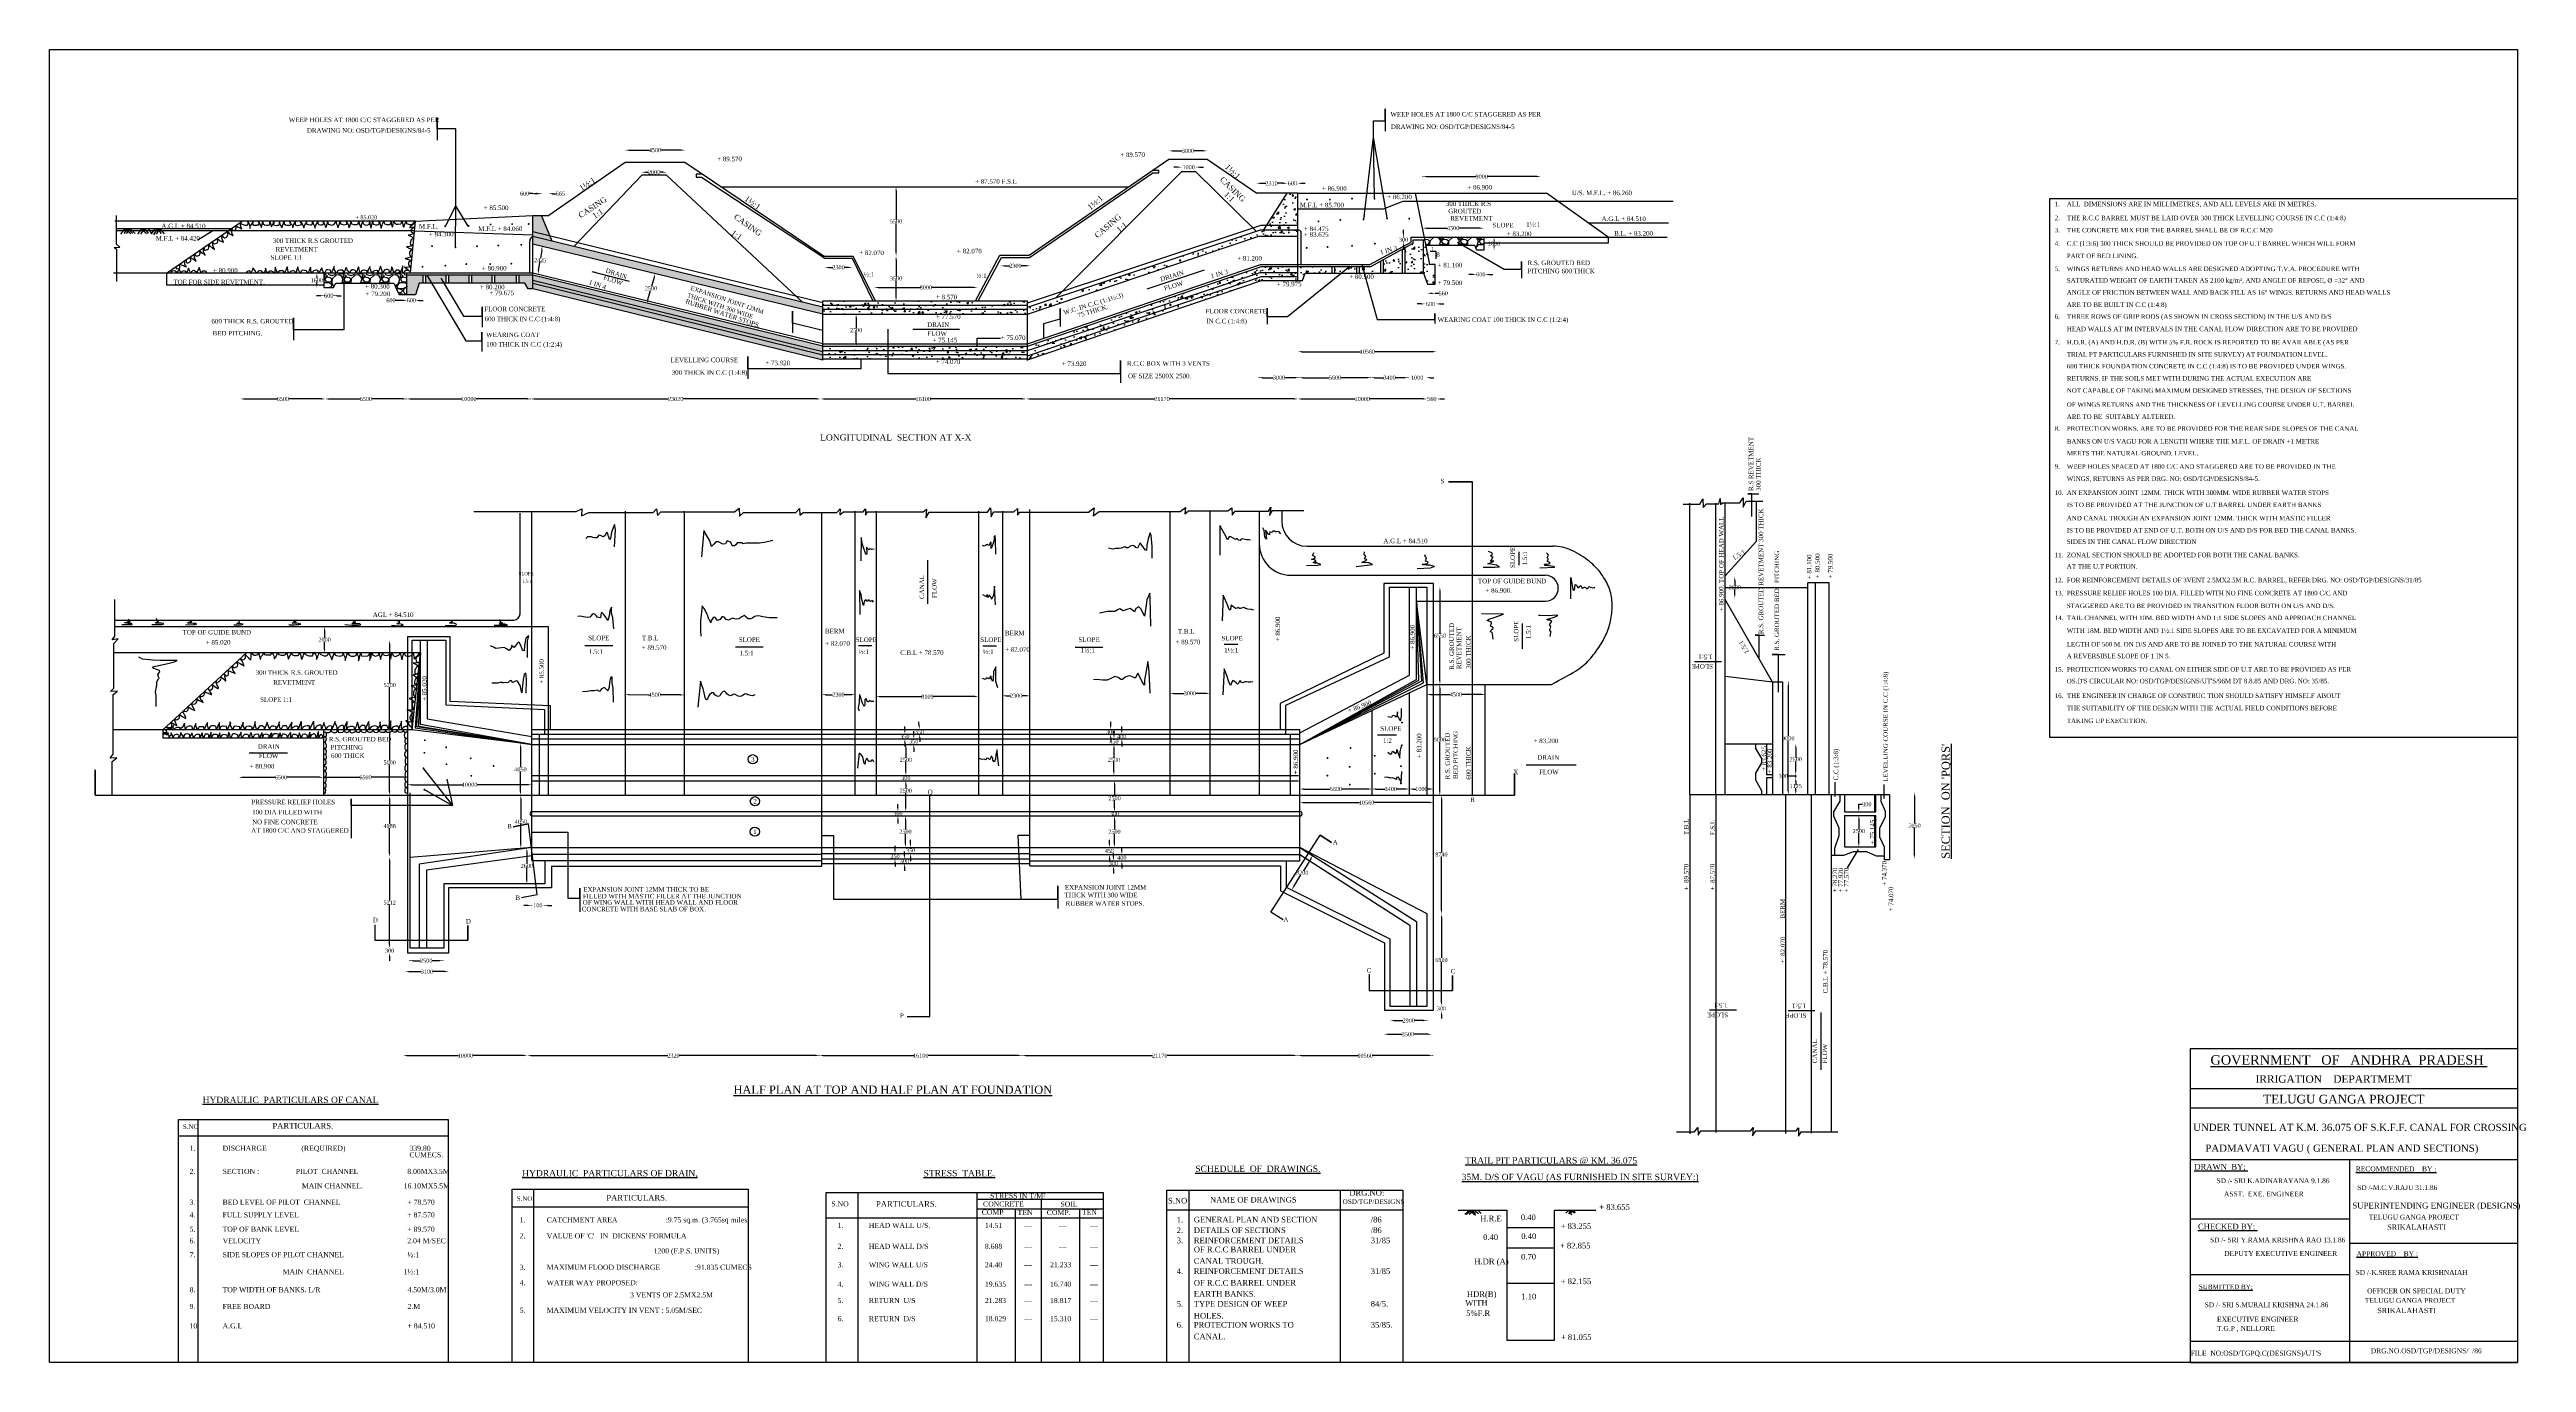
# Model space of a CAD drawing. Header units: millimetres. Extents: x 4623 to 200957, y 6604 to 110630.
import ezdxf

# ---------------------------------------------------------------- set-up
doc = ezdxf.new("R2010")
doc.units = ezdxf.units.MM
doc.header["$MEASUREMENT"] = 0
for name, color, linetype in [('DIM', 5, 'Continuous'), ('DO LINE', 3, 'Continuous'), ('DWG.LINE', 10, 'Continuous'), ('HATCH', 2, 'Continuous'), ('TEXT', 7, 'Continuous')]:
    doc.layers.add(name, color=color, linetype=linetype)
doc.layers.add('TITLE', color=7, linetype='Continuous', lineweight=30)
doc.styles.get("Standard").update_dxf_attribs({"font": 'TIMES.TTF', "height": 320})
doc.dimstyles.get("Standard").update_dxf_attribs({"dimtxt": 320, "dimasz": 300, "dimexe": 0.18, "dimexo": 0.0625, "dimgap": 0.09, "dimtad": 0, "dimtih": 1, "dimtoh": 1, "dimdec": 0, "dimzin": 0, "dimdsep": 46, "dimtxsty": 'Standard', "dimcen": 300, "dimclrd": 5, "dimclre": 5, "dimclrt": 4, "dimadec": 0, "dimazin": 0, "dimtfac": 1, "dimtdec": 0, "dimtofl": 0, "dimtmove": 0, "dimatfit": 3, "dimfxl": 5, "dimfxlon": 1, "dimtolj": 1, "dimtzin": 0, "dimarcsym": 0})
pattern_1 = [(228.0128, (1080, 1500), (-11999.99735, -13500.00201), [201.804, -19978.632]), (184.9697, (945, 1350), (18000.001577, 1499.98696), [346.302, -34283.887]), (132.5104, (600, 1320), (14999.98608, -16500.01301), [244.182, -24174.048]), (267.2737, (15, 945), (1499.994027, 30000.000442), [315.357, -31220.337]), (292.8337, (0, 630), (-7500.014858, 17999.994618), [309.233, -30614.06]), (357.2737, (120, 345), (-30000.000442, 1499.994027), [315.357, -31220.337]), (37.6942, (435, 330), (-19500.011018, -14999.985608), [417.043, -41287.274]), (72.2553, (765, 585), (10500.016144, 32999.994347), [393.732, -38979.482]), (121.4296, (885, 960), (-12000.01235, 19499.992555), [316.425, -31326.11]), (175.2364, (720, 1230), (16500.00142, -1499.9873), [361.248, -17701.144]), (222.3974, (360, 1260), (-18000.011027, -16499.988123), [467.172, -46250.062]), (138.8141, (1500, 930), (-10500.00442, 8999.99597), [159.452, -15785.766]), (171.4692, (1380, 1035), (19499.997427, -3000.011865), [303.356, -30032.267]), (225, (1080, 1080), (-2e-13, -1500.0005), [212.131, -1909.188]), (203.1986, (975, 1260), (7499.9996, 3000.002), [114.237, -11309.423]), (291.8014, (870, 1215), (-1499.99987, 4500.0004), [161.554, -7916.193]), (30.9638, (930, 1065), (4499.99703, 3000.00373), [262.394, -8484.034]), (161.5651, (1155, 1200), (3000.0007, -1499.9976), [189.737, -4553.68]), (16.3895, (0, 1215), (15000.003298, 4499.989065), [265.8, -26314.268]), (70.3462, (255, 1290), (-5999.99287, -16500.003203), [222.992, -22076.112]), (293.1986, (1155, 1500), (-3000.002, 7499.9996), [228.472, -11195.187]), (343.6105, (1245, 1290), (-15000.003298, 4499.989065), [265.8, -26314.268]), (339.444, (0, 285), (-7500.00277, 2999.994), [256.32, -12559.686]), (294.7751, (240, 195), (-7499.988284, 16500.00513), [214.767, -21261.964]), (66.8014, (1170, 0), (3000.002, 7499.9996), [228.472, -11195.187]), (17.354, (1260, 210), (-19500.00303, -5999.991753), [251.446, -24893.136]), (69.444, (435, 0), (-2999.994, -7500.00277), [128.16, -12687.846]), (101.3099, (1080, 0), (-1499.99645, 6000.0011), [76.485, -7572.043]), (165.9638, (1065, 75), (4500.0008, -1499.9971), [309.233, -5875.425]), (186.009, (765, 150), (14999.999626, 1499.998976), [286.575, -28370.885]), (303.6901, (930, 930), (-1500.002, 2999.9993), [216.333, -5191.993]), (353.1572, (1050, 750), (25499.999048, -3000.011997), [377.691, -37391.344]), (60.9454, (1425, 705), (-6000.00004, -10500.00058), [154.434, -15289.011]), (90, (1500, 840), (-1500, 1500), [90, -1410]), (120.2564, (735, 195), (5999.99233, -10500.00368), [208.386, -20630.28]), (48.0128, (630, 375), (11999.99735, 13500.00201), [403.608, -19776.828]), (0, (900, 675), (1500, 1500), [390, -1110]), (325.3048, (1290, 675), (-14999.99139, 10500.012914), [237.171, -23479.911]), (254.0546, (1485, 540), (-1499.99983, -6000.0002), [218.403, -10701.762]), (207.646, (1425, 330), (-28499.99371, -15000.01157), [355.598, -35204.211]), (175.4261, (1110, 165), (-19500.000837, 1499.992202), [376.199, -37243.611])]
pattern_2 = [(50, (0, 0), (1434.52, -125.504), [150, -1650]), (355, (0, 0), (-277.503, 1504.384), [120, -1320]), (100.4514, (119.5, -10.5), (1157.019, 1378.879), [127.48, -1402.284]), (46.1842, (0, 400), (2134.482, -331.038), [225, -2475]), (96.6356, (177.9, 372.4), (1869.325, 1948.236), [191.22, -2103.426]), (351.1842, (0, 400), (1869.324, 1948.237), [180, -1980]), (21, (200, 300), (1193.814, -805.238), [150, -1650]), (326, (200, 300), (486.63, 1450.3), [120, -1320]), (71.4514, (299.5, 232.9), (1680.445, 645.061), [127.48, -1402.284]), (37.5, (0, 0), (24.3197, 665.7877), [0, -1304, 0, -1340, 0, -1325]), (7.5, (0, 0), (526.139, 788.8234), [0, -764, 0, -1274, 0, -505]), (327.5, (-446, 0), (1067.6449, -45.1097), [0, -500, 0, -1560, 0, -2070]), (317.5, (-646, 0), (1166.3723, 200.21), [0, -650, 0, -1036, 0, -1470])]

# ---------------------------------------------------------------- blocks, each defined once
blk = doc.blocks.new('*D2')
at = {"layer": 'Defpoints', "color": 0, "ltscale": 0.2}
for p in [(25808, 92921), (26373, 92921), (26373, 91772)]:
    blk.add_point(p, dxfattribs=at)
at = {"layer": 'DIM', "color": 5, "lineweight": -2, "ltscale": 0.2}
for p, q in [((25814, 92921), (25808, 92921)), ((25808, 92621), (25808, 92509)), ((25808, 92072), (25808, 92184)), ((25814, 91772), (25808, 91772))]:
    blk.add_line(p, q, dxfattribs=at)
at = {"layer": 'DIM', "color": 5, "ltscale": 0.2}
for points in [[(25758, 92621), (25858, 92621), (25808, 92921)], [(25758, 92072), (25858, 92072), (25808, 91772)]]:
    blk.add_solid(points, dxfattribs=at)
at = {"layer": 'DIM', "color": 4, "ltscale": 0.2, "insert": (25808, 92346), "char_height": 320, "attachment_point": 5}
blk.add_mtext('\\A1;1600', dxfattribs=at)
blk = doc.blocks.new('*D3')
at = {"layer": 'Defpoints', "color": 0, "ltscale": 0.2}
for p in [(26373, 91772), (27134, 91772), (27134, 91128)]:
    blk.add_point(p, dxfattribs=at)
at = {"layer": 'DIM', "color": 5, "lineweight": -2, "ltscale": 0.2}
for p, q in [((26073, 91128), (25773, 91128)), ((26373, 91132), (26373, 91127)), ((27134, 91132), (27134, 91127)), ((27434, 91128), (27734, 91128))]:
    blk.add_line(p, q, dxfattribs=at)
at = {"layer": 'DIM', "color": 5, "ltscale": 0.2}
for points in [[(26073, 91178), (26073, 91078), (26373, 91128)], [(27434, 91178), (27434, 91078), (27134, 91128)]]:
    blk.add_solid(points, dxfattribs=at)
at = {"layer": 'DIM', "color": 4, "ltscale": 0.2, "insert": (26754, 91128), "char_height": 320, "attachment_point": 5}
blk.add_mtext('\\A1;600', dxfattribs=at)
blk = doc.blocks.new('*D4')
at = {"layer": 'Defpoints', "color": 0, "ltscale": 0.2}
for p in [(32324, 91208), (32324, 90754), (32957, 91208)]:
    blk.add_point(p, dxfattribs=at)
at = {"layer": 'DIM', "color": 5, "lineweight": -2, "ltscale": 0.2}
for p, q in [((32324, 90754), (32024, 90754)), ((32324, 90760), (32324, 90754)), ((32657, 90754), (32624, 90754)), ((32957, 90760), (32957, 90754))]:
    blk.add_line(p, q, dxfattribs=at)
at = {"layer": 'DIM', "color": 5, "ltscale": 0.2}
for points in [[(32624, 90804), (32624, 90704), (32324, 90754)], [(32657, 90804), (32657, 90704), (32957, 90754)]]:
    blk.add_solid(points, dxfattribs=at)
at = {"layer": 'DIM', "color": 4, "ltscale": 0.2, "insert": (31688, 90754), "char_height": 320, "attachment_point": 5}
blk.add_mtext('\\A1;600', dxfattribs=at)
blk = doc.blocks.new('*D5')
at = {"layer": 'Defpoints', "color": 0, "ltscale": 0.2}
for p in [(32957, 91208), (33638, 91208), (33638, 90754)]:
    blk.add_point(p, dxfattribs=at)
at = {"layer": 'DIM', "color": 5, "lineweight": -2, "ltscale": 0.2}
for p, q in [((32657, 90754), (32357, 90754)), ((32957, 90759), (32957, 90754)), ((33638, 90759), (33638, 90754)), ((33938, 90754), (34238, 90754))]:
    blk.add_line(p, q, dxfattribs=at)
at = {"layer": 'DIM', "color": 5, "ltscale": 0.2}
for points in [[(32657, 90804), (32657, 90704), (32957, 90754)], [(33938, 90804), (33938, 90704), (33638, 90754)]]:
    blk.add_solid(points, dxfattribs=at)
at = {"layer": 'DIM', "color": 4, "ltscale": 0.2, "insert": (33297, 90754), "char_height": 320, "attachment_point": 5}
blk.add_mtext('\\A1;600', dxfattribs=at)
blk = doc.blocks.new('*D6')
at = {"layer": 'Defpoints', "color": 0, "ltscale": 0.2}
for p in [(43472, 95070), (43682, 95037), (43132, 92870)]:
    blk.add_point(p, dxfattribs=at)
at = {"layer": 'DIM', "color": 5, "lineweight": -2, "ltscale": 0.2}
for p, q in [((43636, 94741), (43537, 94100)), ((43677, 95038), (43682, 95037)), ((43337, 92838), (43342, 92837)), ((43388, 93134), (43487, 93774))]:
    blk.add_line(p, q, dxfattribs=at)
at = {"layer": 'DIM', "color": 5, "ltscale": 0.2}
for points in [[(43587, 94748), (43685, 94733), (43682, 95037)], [(43338, 93141), (43437, 93126), (43342, 92837)]]:
    blk.add_solid(points, dxfattribs=at)
at = {"layer": 'DIM', "color": 4, "ltscale": 0.2, "insert": (43512, 93937), "char_height": 320, "attachment_point": 5}
blk.add_mtext('\\A1;2425', dxfattribs=at)
blk = doc.blocks.new('*D7')
at = {"layer": 'Defpoints', "color": 0, "ltscale": 0.2}
for p in [(43560, 99215), (42920, 97481), (43560, 97481)]:
    blk.add_point(p, dxfattribs=at)
at = {"layer": 'DIM', "color": 5, "lineweight": -2, "ltscale": 0.2}
for p, q in [((42920, 99215), (42620, 99215)), ((42920, 99210), (42920, 99215)), ((43260, 99215), (43220, 99215)), ((43560, 99210), (43560, 99215))]:
    blk.add_line(p, q, dxfattribs=at)
at = {"layer": 'DIM', "color": 5, "ltscale": 0.2}
for points in [[(43220, 99265), (43220, 99165), (42920, 99215)], [(43260, 99265), (43260, 99165), (43560, 99215)]]:
    blk.add_solid(points, dxfattribs=at)
at = {"layer": 'DIM', "color": 4, "ltscale": 0.2, "insert": (42285, 99215), "char_height": 320, "attachment_point": 5}
blk.add_mtext('\\A1;600', dxfattribs=at)
blk = doc.blocks.new('*D8')
at = {"layer": 'Defpoints', "color": 0, "ltscale": 0.2}
for p in [(44200, 99210), (43623, 97481), (44200, 97481)]:
    blk.add_point(p, dxfattribs=at)
at = {"layer": 'DIM', "color": 5, "lineweight": -2, "ltscale": 0.2}
for p, q in [((43323, 99210), (43023, 99210)), ((43623, 99205), (43623, 99210)), ((44200, 99205), (44200, 99210)), ((44500, 99210), (44800, 99210))]:
    blk.add_line(p, q, dxfattribs=at)
at = {"layer": 'DIM', "color": 5, "ltscale": 0.2}
for points in [[(43323, 99260), (43323, 99160), (43623, 99210)], [(44500, 99260), (44500, 99160), (44200, 99210)]]:
    blk.add_solid(points, dxfattribs=at)
at = {"layer": 'DIM', "color": 4, "ltscale": 0.2, "insert": (45128, 99210), "char_height": 320, "attachment_point": 5}
blk.add_mtext('\\A1;565', dxfattribs=at)
blk = doc.blocks.new('*D9')
at = {"layer": 'Defpoints', "color": 0, "ltscale": 0.2}
for p in [(54972, 102660), (50260, 101671), (54972, 101671)]:
    blk.add_point(p, dxfattribs=at)
at = {"layer": 'DIM', "color": 5, "lineweight": -2, "ltscale": 0.2}
for p, q in [((50260, 102656), (50260, 102661)), ((50560, 102660), (52156, 102660)), ((54672, 102660), (53077, 102660)), ((54972, 102656), (54972, 102661))]:
    blk.add_line(p, q, dxfattribs=at)
at = {"layer": 'DIM', "color": 5, "ltscale": 0.2}
for points in [[(50560, 102710), (50560, 102610), (50260, 102660)], [(54672, 102710), (54672, 102610), (54972, 102660)]]:
    blk.add_solid(points, dxfattribs=at)
at = {"layer": 'DIM', "color": 4, "ltscale": 0.2, "insert": (52616, 102660), "char_height": 320, "attachment_point": 5}
blk.add_mtext('\\A1;4500', dxfattribs=at)
blk = doc.blocks.new('*D10')
at = {"layer": 'Defpoints', "color": 0, "ltscale": 0.2}
for p in [(51568, 100669), (53530, 100908), (53530, 100669)]:
    blk.add_point(p, dxfattribs=at)
at = {"layer": 'DIM', "color": 5, "lineweight": -2, "ltscale": 0.2}
for p, q in [((51568, 100903), (51568, 100908)), ((51868, 100908), (52090, 100908)), ((53230, 100908), (53008, 100908)), ((53530, 100903), (53530, 100908))]:
    blk.add_line(p, q, dxfattribs=at)
at = {"layer": 'DIM', "color": 5, "ltscale": 0.2}
for points in [[(51868, 100958), (51868, 100858), (51568, 100908)], [(53230, 100958), (53230, 100858), (53530, 100908)]]:
    blk.add_solid(points, dxfattribs=at)
at = {"layer": 'DIM', "color": 4, "ltscale": 0.2, "insert": (52549, 100908), "char_height": 320, "attachment_point": 5}
blk.add_mtext('\\A1;2000', dxfattribs=at)
blk = doc.blocks.new('*D12')
at = {"layer": 'Defpoints', "color": 0, "ltscale": 0.2}
for p in [(52553, 92885), (51908, 90558), (51979, 90539)]:
    blk.add_point(p, dxfattribs=at)
at = {"layer": 'DIM', "color": 5, "lineweight": -2, "ltscale": 0.2}
for p, q in [((52544, 92576), (52346, 91865)), ((52619, 92867), (52624, 92865)), ((51974, 90540), (51979, 90539)), ((52059, 90828), (52256, 91539))]:
    blk.add_line(p, q, dxfattribs=at)
at = {"layer": 'DIM', "color": 5, "ltscale": 0.2}
for points in [[(52495, 92590), (52592, 92563), (52624, 92865)], [(52011, 90841), (52107, 90814), (51979, 90539)]]:
    blk.add_solid(points, dxfattribs=at)
at = {"layer": 'DIM', "color": 4, "ltscale": 0.2, "insert": (52301, 91702), "char_height": 320, "attachment_point": 5}
blk.add_mtext('\\A1;2500', dxfattribs=at)
blk = doc.blocks.new('*D13')
at = {"layer": 'Defpoints', "color": 0, "ltscale": 0.2}
for p in [(68558, 89667), (68558, 89667), (68530, 87121)]:
    blk.add_point(p, dxfattribs=at)
at = {"layer": 'DIM', "color": 5, "lineweight": -2, "ltscale": 0.2}
for p, q in [((68558, 89667), (68558, 89667)), ((68558, 89367), (68558, 88557)), ((68553, 87121), (68558, 87121)), ((68558, 87421), (68558, 88231))]:
    blk.add_line(p, q, dxfattribs=at)
at = {"layer": 'DIM', "color": 5, "ltscale": 0.2}
for points in [[(68508, 89367), (68608, 89367), (68558, 89667)], [(68508, 87421), (68608, 87421), (68558, 87121)]]:
    blk.add_solid(points, dxfattribs=at)
at = {"layer": 'DIM', "color": 4, "ltscale": 0.2, "insert": (68558, 88394), "char_height": 320, "attachment_point": 5}
blk.add_mtext('\\A1;2500', dxfattribs=at)
blk = doc.blocks.new('*D14')
at = {"layer": 'Defpoints', "color": 0, "ltscale": 0.2}
for p in [(66087, 93404), (66087, 93368), (68241, 93404)]:
    blk.add_point(p, dxfattribs=at)
at = {"layer": 'DIM', "color": 5, "lineweight": -2, "ltscale": 0.2}
for p, q in [((66087, 93373), (66087, 93368)), ((66387, 93368), (66705, 93368)), ((67941, 93368), (67623, 93368)), ((68241, 93373), (68241, 93368))]:
    blk.add_line(p, q, dxfattribs=at)
at = {"layer": 'DIM', "color": 5, "ltscale": 0.2}
for points in [[(66387, 93418), (66387, 93318), (66087, 93368)], [(67941, 93418), (67941, 93318), (68241, 93368)]]:
    blk.add_solid(points, dxfattribs=at)
at = {"layer": 'DIM', "color": 4, "ltscale": 0.2, "insert": (67164, 93368), "char_height": 320, "attachment_point": 5}
blk.add_mtext('\\A1;2300', dxfattribs=at)
blk = doc.blocks.new('*D15')
at = {"layer": 'Defpoints', "color": 0, "ltscale": 0.2}
for p in [(70003, 91697), (78160, 91776), (78160, 91744)]:
    blk.add_point(p, dxfattribs=at)
at = {"layer": 'DIM', "color": 5, "lineweight": -2, "ltscale": 0.2}
for p, q in [((70003, 91771), (70003, 91776)), ((70303, 91776), (73631, 91776)), ((77860, 91776), (74531, 91776)), ((78160, 91771), (78160, 91776))]:
    blk.add_line(p, q, dxfattribs=at)
at = {"layer": 'DIM', "color": 5, "ltscale": 0.2}
for points in [[(70303, 91826), (70303, 91726), (70003, 91776)], [(77860, 91826), (77860, 91726), (78160, 91776)]]:
    blk.add_solid(points, dxfattribs=at)
at = {"layer": 'DIM', "color": 4, "ltscale": 0.2, "insert": (74081, 91776), "char_height": 320, "attachment_point": 5}
blk.add_mtext('\\A1;8000', dxfattribs=at)
blk = doc.blocks.new('*D16')
at = {"layer": 'Defpoints', "color": 0, "ltscale": 0.2}
for p in [(71722, 94282), (71722, 94282), (71738, 90716)]:
    blk.add_point(p, dxfattribs=at)
at = {"layer": 'DIM', "color": 5, "lineweight": -2, "ltscale": 0.2}
for p, q in [((71722, 94282), (71722, 94282)), ((71722, 93982), (71722, 92661)), ((71722, 91016), (71722, 92336)), ((71728, 90716), (71722, 90716))]:
    blk.add_line(p, q, dxfattribs=at)
at = {"layer": 'DIM', "color": 5, "ltscale": 0.2}
for points in [[(71672, 93982), (71772, 93982), (71722, 94282)], [(71672, 91016), (71772, 91016), (71722, 90716)]]:
    blk.add_solid(points, dxfattribs=at)
at = {"layer": 'DIM', "color": 4, "ltscale": 0.2, "insert": (71722, 92499), "char_height": 320, "attachment_point": 5}
blk.add_mtext('\\A1;3500', dxfattribs=at)
blk = doc.blocks.new('*D17')
at = {"layer": 'Defpoints', "color": 0, "ltscale": 0.2}
for p in [(71596, 99748), (71722, 99748), (71722, 94282)]:
    blk.add_point(p, dxfattribs=at)
at = {"layer": 'DIM', "color": 5, "lineweight": -2, "ltscale": 0.2}
for p, q in [((71718, 99748), (71723, 99748)), ((71722, 99448), (71722, 97177)), ((71722, 94582), (71722, 96852)), ((71722, 94282), (71722, 94282))]:
    blk.add_line(p, q, dxfattribs=at)
at = {"layer": 'DIM', "color": 5, "ltscale": 0.2}
for points in [[(71672, 99448), (71772, 99448), (71722, 99748)], [(71672, 94582), (71772, 94582), (71722, 94282)]]:
    blk.add_solid(points, dxfattribs=at)
at = {"layer": 'DIM', "color": 4, "ltscale": 0.2, "insert": (71722, 97015), "char_height": 320, "attachment_point": 5}
blk.add_mtext('\\A1;5500', dxfattribs=at)
blk = doc.blocks.new('*D18')
at = {"layer": 'Defpoints', "color": 0, "ltscale": 0.2}
for p in [(80023, 93508), (82351, 93508), (82351, 93492)]:
    blk.add_point(p, dxfattribs=at)
at = {"layer": 'DIM', "color": 5, "lineweight": -2, "ltscale": 0.2}
for p, q in [((80023, 93497), (80023, 93492)), ((80323, 93492), (80728, 93492)), ((82051, 93492), (81646, 93492)), ((82351, 93497), (82351, 93492))]:
    blk.add_line(p, q, dxfattribs=at)
at = {"layer": 'DIM', "color": 5, "ltscale": 0.2}
for points in [[(80323, 93542), (80323, 93442), (80023, 93492)], [(82051, 93542), (82051, 93442), (82351, 93492)]]:
    blk.add_solid(points, dxfattribs=at)
at = {"layer": 'DIM', "color": 4, "ltscale": 0.2, "insert": (81187, 93492), "char_height": 320, "attachment_point": 5}
blk.add_mtext('\\A1;2300', dxfattribs=at)
blk = doc.blocks.new('*D19')
at = {"layer": 'Defpoints', "color": 0, "ltscale": 0.2}
for p in [(96373, 102602), (93351, 101938), (96373, 101938)]:
    blk.add_point(p, dxfattribs=at)
at = {"layer": 'DIM', "color": 5, "lineweight": -2, "ltscale": 0.2}
for p, q in [((93351, 102596), (93351, 102602)), ((93651, 102602), (94407, 102602)), ((96073, 102602), (95316, 102602)), ((96373, 102596), (96373, 102602))]:
    blk.add_line(p, q, dxfattribs=at)
at = {"layer": 'DIM', "color": 5, "ltscale": 0.2}
for points in [[(93651, 102652), (93651, 102552), (93351, 102602)], [(96073, 102652), (96073, 102552), (96373, 102602)]]:
    blk.add_solid(points, dxfattribs=at)
at = {"layer": 'DIM', "color": 4, "ltscale": 0.2, "insert": (94862, 102602), "char_height": 320, "attachment_point": 5}
blk.add_mtext('\\A1;3000', dxfattribs=at)
blk = doc.blocks.new('*D20')
at = {"layer": 'Defpoints', "color": 0, "ltscale": 0.2}
for p in [(94336, 100941), (95492, 101314), (95492, 100941)]:
    blk.add_point(p, dxfattribs=at)
at = {"layer": 'DIM', "color": 5, "lineweight": -2, "ltscale": 0.2}
for p, q in [((94036, 101314), (93736, 101314)), ((94336, 101310), (94336, 101315)), ((95492, 101310), (95492, 101315)), ((95792, 101314), (96092, 101314))]:
    blk.add_line(p, q, dxfattribs=at)
at = {"layer": 'DIM', "color": 5, "ltscale": 0.2}
for points in [[(94036, 101364), (94036, 101264), (94336, 101314)], [(95792, 101364), (95792, 101264), (95492, 101314)]]:
    blk.add_solid(points, dxfattribs=at)
at = {"layer": 'DIM', "color": 4, "ltscale": 0.2, "insert": (94914, 101314), "char_height": 320, "attachment_point": 5}
blk.add_mtext('\\A1;1000', dxfattribs=at)
blk = doc.blocks.new('*D21')
at = {"layer": 'Defpoints', "color": 0, "ltscale": 0.2}
for p in [(100297, 100064), (102670, 100048), (102670, 100031)]:
    blk.add_point(p, dxfattribs=at)
at = {"layer": 'DIM', "color": 5, "lineweight": -2, "ltscale": 0.2}
for p, q in [((100297, 100036), (100297, 100031)), ((100597, 100031), (101025, 100031)), ((102370, 100031), (101943, 100031)), ((102670, 100036), (102670, 100031))]:
    blk.add_line(p, q, dxfattribs=at)
at = {"layer": 'DIM', "color": 5, "ltscale": 0.2}
for points in [[(100597, 100081), (100597, 99981), (100297, 100031)], [(102370, 100081), (102370, 99981), (102670, 100031)]]:
    blk.add_solid(points, dxfattribs=at)
at = {"layer": 'DIM', "color": 4, "ltscale": 0.2, "insert": (101484, 100031), "char_height": 320, "attachment_point": 5}
blk.add_mtext('\\A1;2310', dxfattribs=at)
blk = doc.blocks.new('*D22')
at = {"layer": 'Defpoints', "color": 0, "ltscale": 0.2}
for p in [(102720, 99249), (103557, 100036), (103557, 99249)]:
    blk.add_point(p, dxfattribs=at)
at = {"layer": 'DIM', "color": 5, "lineweight": -2, "ltscale": 0.2}
for p, q in [((102420, 100036), (102120, 100036)), ((102720, 100031), (102720, 100036)), ((103557, 100031), (103557, 100036)), ((103857, 100036), (104157, 100036))]:
    blk.add_line(p, q, dxfattribs=at)
at = {"layer": 'DIM', "color": 5, "ltscale": 0.2}
for points in [[(102420, 100086), (102420, 99986), (102720, 100036)], [(103857, 100086), (103857, 99986), (103557, 100036)]]:
    blk.add_solid(points, dxfattribs=at)
at = {"layer": 'DIM', "color": 4, "ltscale": 0.2, "insert": (103138, 100036), "char_height": 320, "attachment_point": 5}
blk.add_mtext('\\A1;600', dxfattribs=at)
blk = doc.blocks.new('*D23')
at = {"layer": 'Defpoints', "color": 0, "ltscale": 0.2}
for p in [(111956, 95357), (112544, 95753), (112544, 95357)]:
    blk.add_point(p, dxfattribs=at)
at = {"layer": 'DIM', "color": 5, "lineweight": -2, "ltscale": 0.2}
for p, q in [((111956, 96053), (111956, 96353)), ((111961, 95753), (111956, 95753)), ((111961, 95357), (111956, 95357)), ((111956, 95057), (111956, 94757))]:
    blk.add_line(p, q, dxfattribs=at)
at = {"layer": 'DIM', "color": 5, "ltscale": 0.2}
for points in [[(111906, 96053), (112006, 96053), (111956, 95753)], [(111906, 95057), (112006, 95057), (111956, 95357)]]:
    blk.add_solid(points, dxfattribs=at)
at = {"layer": 'DIM', "color": 4, "ltscale": 0.2, "insert": (111956, 95555), "char_height": 320, "attachment_point": 5}
blk.add_mtext('\\A1;300', dxfattribs=at)
blk = doc.blocks.new('*D24')
at = {"layer": 'Defpoints', "color": 0, "ltscale": 0.2}
for p in [(117716.5, 92793), (118431.5, 92809.5), (118431.5, 92793)]:
    blk.add_point(p, dxfattribs=at)
at = {"layer": 'DIM', "color": 5, "lineweight": -2, "ltscale": 0.2}
for p, q in [((117416.5, 92809.5), (117116.5, 92809.5)), ((117716.5, 92804.5), (117716.5, 92809.68)), ((118431.5, 92804.5), (118431.5, 92809.68)), ((118731.5, 92809.5), (119031.5, 92809.5))]:
    blk.add_line(p, q, dxfattribs=at)
at = {"layer": 'DIM', "color": 5, "ltscale": 0.2}
for points in [[(117416.5, 92859.5), (117416.5, 92759.5), (117716.5, 92809.5)], [(118731.5, 92859.5), (118731.5, 92759.5), (118431.5, 92809.5)]]:
    blk.add_solid(points, dxfattribs=at)
at = {"layer": 'DIM', "color": 4, "ltscale": 0.2, "insert": (118074, 92809.5), "char_height": 320, "attachment_point": 5}
blk.add_mtext('\\A1;600', dxfattribs=at)
blk = doc.blocks.new('*D25')
at = {"layer": 'Defpoints', "color": 0, "ltscale": 0.2}
for p in [(113853, 92036), (114464, 92036), (114464, 91316)]:
    blk.add_point(p, dxfattribs=at)
at = {"layer": 'DIM', "color": 5, "lineweight": -2, "ltscale": 0.2}
for p, q in [((113853, 91320), (113853, 91315)), ((114153, 91316), (114164, 91316)), ((114464, 91320), (114464, 91315)), ((114464, 91316), (114764, 91316))]:
    blk.add_line(p, q, dxfattribs=at)
at = {"layer": 'DIM', "color": 5, "ltscale": 0.2}
for points in [[(114153, 91366), (114153, 91266), (113853, 91316)], [(114164, 91366), (114164, 91266), (114464, 91316)]]:
    blk.add_solid(points, dxfattribs=at)
at = {"layer": 'DIM', "color": 4, "ltscale": 0.2, "insert": (115099, 91316), "char_height": 320, "attachment_point": 5}
blk.add_mtext('\\A1;560', dxfattribs=at)
blk = doc.blocks.new('*D26')
at = {"layer": 'Defpoints', "color": 0, "ltscale": 0.2}
for p in [(113633.5, 90492), (114532, 90492), (114532, 90475)]:
    blk.add_point(p, dxfattribs=at)
at = {"layer": 'DIM', "color": 5, "lineweight": -2, "ltscale": 0.2}
for p, q in [((113333.5, 90475), (113033.5, 90475)), ((113633.5, 90480), (113633.5, 90474.82)), ((114532, 90480), (114532, 90474.82)), ((114832, 90475), (115132, 90475))]:
    blk.add_line(p, q, dxfattribs=at)
at = {"layer": 'DIM', "color": 5, "ltscale": 0.2}
for points in [[(113333.5, 90525), (113333.5, 90425), (113633.5, 90475)], [(114832, 90525), (114832, 90425), (114532, 90475)]]:
    blk.add_solid(points, dxfattribs=at)
at = {"layer": 'DIM', "color": 4, "ltscale": 0.2, "insert": (114082.75, 90475), "char_height": 320, "attachment_point": 5}
blk.add_mtext('\\A1;600', dxfattribs=at)
blk = doc.blocks.new('*D27')
at = {"layer": 'Defpoints', "color": 0, "ltscale": 0.2}
for p in [(113475, 100432), (122815, 100564), (122815, 100564)]:
    blk.add_point(p, dxfattribs=at)
at = {"layer": 'DIM', "color": 5, "lineweight": -2, "ltscale": 0.2}
for p, q in [((113475, 100558), (113475, 100564)), ((113775, 100564), (117690, 100564)), ((122515, 100564), (118600, 100564)), ((122815, 100564), (122815, 100564))]:
    blk.add_line(p, q, dxfattribs=at)
at = {"layer": 'DIM', "color": 5, "ltscale": 0.2}
for points in [[(113775, 100614), (113775, 100514), (113475, 100564)], [(122515, 100614), (122515, 100514), (122815, 100564)]]:
    blk.add_solid(points, dxfattribs=at)
at = {"layer": 'DIM', "color": 4, "ltscale": 0.2, "insert": (118145, 100564), "char_height": 320, "attachment_point": 5}
blk.add_mtext('\\A1;9000', dxfattribs=at)
blk = doc.blocks.new('*D28')
at = {"layer": 'Defpoints', "color": 0, "ltscale": 0.2}
for p in [(113462, 96419), (118298, 96477), (118298, 96444)]:
    blk.add_point(p, dxfattribs=at)
at = {"layer": 'DIM', "color": 5, "lineweight": -2, "ltscale": 0.2}
for p, q in [((113462, 96472), (113462, 96477)), ((113762, 96477), (115420, 96477)), ((117998, 96477), (116341, 96477)), ((118298, 96472), (118298, 96477))]:
    blk.add_line(p, q, dxfattribs=at)
at = {"layer": 'DIM', "color": 5, "ltscale": 0.2}
for points in [[(113762, 96527), (113762, 96427), (113462, 96477)], [(117998, 96527), (117998, 96427), (118298, 96477)]]:
    blk.add_solid(points, dxfattribs=at)
at = {"layer": 'DIM', "color": 4, "ltscale": 0.2, "insert": (115880, 96477), "char_height": 320, "attachment_point": 5}
blk.add_mtext('\\A1;4500', dxfattribs=at)
blk = doc.blocks.new('*D29')
at = {"layer": 'Defpoints', "color": 0, "ltscale": 0.2}
for p in [(118344, 95753), (118344, 94759), (119126, 95753)]:
    blk.add_point(p, dxfattribs=at)
at = {"layer": 'DIM', "color": 5, "lineweight": -2, "ltscale": 0.2}
for p, q in [((119121, 95753), (119126, 95753)), ((119121, 94759), (119126, 94759)), ((119126, 95453), (119126, 95419)), ((119126, 95059), (119126, 95093))]:
    blk.add_line(p, q, dxfattribs=at)
at = {"layer": 'DIM', "color": 5, "ltscale": 0.2}
for points in [[(119076, 95453), (119176, 95453), (119126, 95753)], [(119076, 95059), (119176, 95059), (119126, 94759)]]:
    blk.add_solid(points, dxfattribs=at)
at = {"layer": 'DIM', "color": 4, "ltscale": 0.2, "insert": (119126, 95256), "char_height": 320, "attachment_point": 5}
blk.add_mtext('\\A1;1000', dxfattribs=at)
blk = doc.blocks.new('*D31')
at = {"layer": 'Defpoints', "color": 0, "ltscale": 0.2}
for p in [(103596, 86691), (114570, 86691), (114570, 86691)]:
    blk.add_point(p, dxfattribs=at)
at = {"layer": 'DIM', "color": 5, "lineweight": -2, "ltscale": 0.2}
for p, q in [((103596, 86691), (103596, 86691)), ((103896, 86691), (108528, 86691)), ((114270, 86691), (109637, 86691)), ((114570, 86691), (114570, 86691))]:
    blk.add_line(p, q, dxfattribs=at)
at = {"layer": 'DIM', "color": 5, "ltscale": 0.2}
for points in [[(103896, 86741), (103896, 86641), (103596, 86691)], [(114270, 86741), (114270, 86641), (114570, 86691)]]:
    blk.add_solid(points, dxfattribs=at)
at = {"layer": 'DIM', "color": 4, "ltscale": 0.2, "insert": (109083, 86691), "char_height": 320, "attachment_point": 5}
blk.add_mtext('\\A1;10560', dxfattribs=at)
blk = doc.blocks.new('*D32')
at = {"layer": 'Defpoints', "color": 0, "ltscale": 0.2}
for p in [(100481, 84648), (103671, 84632), (103671, 84600)]:
    blk.add_point(p, dxfattribs=at)
at = {"layer": 'DIM', "color": 5, "lineweight": -2, "ltscale": 0.2}
for p, q in [((100481, 84638), (100481, 84632)), ((100781, 84632), (101621, 84632)), ((103371, 84632), (102531, 84632)), ((103671, 84628), (103671, 84633))]:
    blk.add_line(p, q, dxfattribs=at)
at = {"layer": 'DIM', "color": 5, "ltscale": 0.2}
for points in [[(100781, 84682), (100781, 84582), (100481, 84632)], [(103371, 84682), (103371, 84582), (103671, 84632)]]:
    blk.add_solid(points, dxfattribs=at)
at = {"layer": 'DIM', "color": 4, "ltscale": 0.2, "insert": (102076, 84632), "char_height": 320, "attachment_point": 5}
blk.add_mtext('\\A1;3000', dxfattribs=at)
blk = doc.blocks.new('*D33')
at = {"layer": 'Defpoints', "color": 0, "ltscale": 0.2}
for p in [(103671, 84600), (109365, 84632), (109365, 84441)]:
    blk.add_point(p, dxfattribs=at)
at = {"layer": 'DIM', "color": 5, "lineweight": -2, "ltscale": 0.2}
for p, q in [((103671, 84628), (103671, 84633)), ((103971, 84632), (106065, 84632)), ((109065, 84632), (106971, 84632)), ((109365, 84628), (109365, 84633))]:
    blk.add_line(p, q, dxfattribs=at)
at = {"layer": 'DIM', "color": 5, "ltscale": 0.2}
for points in [[(103971, 84682), (103971, 84582), (103671, 84632)], [(109065, 84682), (109065, 84582), (109365, 84632)]]:
    blk.add_solid(points, dxfattribs=at)
at = {"layer": 'DIM', "color": 4, "ltscale": 0.2, "insert": (106518, 84632), "char_height": 320, "attachment_point": 5}
blk.add_mtext('\\A1;5600', dxfattribs=at)
blk = doc.blocks.new('*D34')
at = {"layer": 'Defpoints', "color": 0, "ltscale": 0.2}
for p in [(109365, 84441), (112316, 84632), (112316, 84489)]:
    blk.add_point(p, dxfattribs=at)
at = {"layer": 'DIM', "color": 5, "lineweight": -2, "ltscale": 0.2}
for p, q in [((109365, 84628), (109365, 84633)), ((109665, 84632), (110386, 84632)), ((112016, 84632), (111295, 84632)), ((112316, 84628), (112316, 84633))]:
    blk.add_line(p, q, dxfattribs=at)
at = {"layer": 'DIM', "color": 5, "ltscale": 0.2}
for points in [[(109665, 84682), (109665, 84582), (109365, 84632)], [(112016, 84682), (112016, 84582), (112316, 84632)]]:
    blk.add_solid(points, dxfattribs=at)
at = {"layer": 'DIM', "color": 4, "ltscale": 0.2, "insert": (110840, 84632), "char_height": 320, "attachment_point": 5}
blk.add_mtext('\\A1;3400', dxfattribs=at)
blk = doc.blocks.new('*D35')
at = {"layer": 'Defpoints', "color": 0, "ltscale": 0.2}
for p in [(112316, 84489), (113751.5, 84632.5), (113751.5, 84473)]:
    blk.add_point(p, dxfattribs=at)
at = {"layer": 'DIM', "color": 5, "lineweight": -2, "ltscale": 0.2}
for p, q in [((112016, 84632.5), (111716, 84632.5)), ((112316, 84627.5), (112316, 84632.68)), ((113751.5, 84627.5), (113751.5, 84632.68)), ((114051.5, 84632.5), (114351.5, 84632.5))]:
    blk.add_line(p, q, dxfattribs=at)
at = {"layer": 'DIM', "color": 5, "ltscale": 0.2}
for points in [[(112016, 84682.5), (112016, 84582.5), (112316, 84632.5)], [(114051.5, 84682.5), (114051.5, 84582.5), (113751.5, 84632.5)]]:
    blk.add_solid(points, dxfattribs=at)
at = {"layer": 'DIM', "color": 4, "ltscale": 0.2, "insert": (113033.75, 84632.5), "char_height": 320, "attachment_point": 5}
blk.add_mtext('\\A1;1000', dxfattribs=at)
blk = doc.blocks.new('*D37')
at = {"layer": 'Defpoints', "color": 0, "ltscale": 0.2}
for p in [(19758, 82994), (26474, 83006), (26474, 82944)]:
    blk.add_point(p, dxfattribs=at)
at = {"layer": 'DIM', "color": 5, "lineweight": -2, "ltscale": 0.2}
for p, q in [((19758, 82949), (19758, 82944)), ((20058, 82944), (22662, 82944)), ((26174, 82944), (23570, 82944)), ((26474, 82949), (26474, 82944))]:
    blk.add_line(p, q, dxfattribs=at)
at = {"layer": 'DIM', "color": 5, "ltscale": 0.2}
for points in [[(20058, 82994), (20058, 82894), (19758, 82944)], [(26174, 82994), (26174, 82894), (26474, 82944)]]:
    blk.add_solid(points, dxfattribs=at)
at = {"layer": 'DIM', "color": 4, "ltscale": 0.2, "insert": (23116, 82944), "char_height": 320, "attachment_point": 5}
blk.add_mtext('\\A1;6500', dxfattribs=at)
blk = doc.blocks.new('*D38')
at = {"layer": 'Defpoints', "color": 0, "ltscale": 0.2}
for p in [(26474, 83006), (32940, 82944), (32940, 82919)]:
    blk.add_point(p, dxfattribs=at)
at = {"layer": 'DIM', "color": 5, "lineweight": -2, "ltscale": 0.2}
for p, q in [((26474, 82949), (26474, 82944)), ((26774, 82944), (29253, 82944)), ((32640, 82944), (30161, 82944)), ((32940, 82939), (32940, 82944))]:
    blk.add_line(p, q, dxfattribs=at)
at = {"layer": 'DIM', "color": 5, "ltscale": 0.2}
for points in [[(26774, 82994), (26774, 82894), (26474, 82944)], [(32640, 82994), (32640, 82894), (32940, 82944)]]:
    blk.add_solid(points, dxfattribs=at)
at = {"layer": 'DIM', "color": 4, "ltscale": 0.2, "insert": (29707, 82944), "char_height": 320, "attachment_point": 5}
blk.add_mtext('\\A1;6500', dxfattribs=at)
blk = doc.blocks.new('*D39')
at = {"layer": 'Defpoints', "color": 0, "ltscale": 0.2}
for p in [(32940, 82919), (42777, 82944), (42777, 82894)]:
    blk.add_point(p, dxfattribs=at)
at = {"layer": 'DIM', "color": 5, "lineweight": -2, "ltscale": 0.2}
for p, q in [((32940, 82939), (32940, 82944)), ((33240, 82944), (37304, 82944)), ((42477, 82944), (38413, 82944)), ((42777, 82939), (42777, 82944))]:
    blk.add_line(p, q, dxfattribs=at)
at = {"layer": 'DIM', "color": 5, "ltscale": 0.2}
for points in [[(33240, 82994), (33240, 82894), (32940, 82944)], [(42477, 82994), (42477, 82894), (42777, 82944)]]:
    blk.add_solid(points, dxfattribs=at)
at = {"layer": 'DIM', "color": 4, "ltscale": 0.2, "insert": (37859, 82944), "char_height": 320, "attachment_point": 5}
blk.add_mtext('\\A1;10000', dxfattribs=at)
blk = doc.blocks.new('*D40')
at = {"layer": 'Defpoints', "color": 0, "ltscale": 0.2}
for p in [(42777, 82894), (65730, 82956), (65730, 82944)]:
    blk.add_point(p, dxfattribs=at)
at = {"layer": 'DIM', "color": 5, "lineweight": -2, "ltscale": 0.2}
for p, q in [((42777, 82939), (42777, 82944)), ((43077, 82944), (53676, 82944)), ((65430, 82944), (54830, 82944)), ((65730, 82949), (65730, 82944))]:
    blk.add_line(p, q, dxfattribs=at)
at = {"layer": 'DIM', "color": 5, "ltscale": 0.2}
for points in [[(43077, 82994), (43077, 82894), (42777, 82944)], [(65430, 82994), (65430, 82894), (65730, 82944)]]:
    blk.add_solid(points, dxfattribs=at)
at = {"layer": 'DIM', "color": 4, "ltscale": 0.2, "insert": (54253, 82944), "char_height": 320, "attachment_point": 5}
blk.add_mtext('\\A1;23020', dxfattribs=at)
blk = doc.blocks.new('*D41')
at = {"layer": 'Defpoints', "color": 0, "ltscale": 0.2}
for p in [(65730, 82956), (82029, 82944), (82029, 82944)]:
    blk.add_point(p, dxfattribs=at)
at = {"layer": 'DIM', "color": 5, "lineweight": -2, "ltscale": 0.2}
for p, q in [((65730, 82949), (65730, 82944)), ((66030, 82944), (73325, 82944)), ((81729, 82944), (74434, 82944)), ((82029, 82944), (82029, 82944))]:
    blk.add_line(p, q, dxfattribs=at)
at = {"layer": 'DIM', "color": 5, "ltscale": 0.2}
for points in [[(66030, 82994), (66030, 82894), (65730, 82944)], [(81729, 82994), (81729, 82894), (82029, 82944)]]:
    blk.add_solid(points, dxfattribs=at)
at = {"layer": 'DIM', "color": 4, "ltscale": 0.2, "insert": (73879, 82944), "char_height": 320, "attachment_point": 5}
blk.add_mtext('\\A1;16100', dxfattribs=at)
blk = doc.blocks.new('*D42')
at = {"layer": 'Defpoints', "color": 0, "ltscale": 0.2}
for p in [(82029, 82944), (103569, 83155), (103569, 82944)]:
    blk.add_point(p, dxfattribs=at)
at = {"layer": 'DIM', "color": 5, "lineweight": -2, "ltscale": 0.2}
for p, q in [((82029, 82944), (82029, 82944)), ((82329, 82944), (92222, 82944)), ((103269, 82944), (93376, 82944)), ((103569, 82949), (103569, 82944))]:
    blk.add_line(p, q, dxfattribs=at)
at = {"layer": 'DIM', "color": 5, "ltscale": 0.2}
for points in [[(82329, 82994), (82329, 82894), (82029, 82944)], [(103269, 82994), (103269, 82894), (103569, 82944)]]:
    blk.add_solid(points, dxfattribs=at)
at = {"layer": 'DIM', "color": 4, "ltscale": 0.2, "insert": (92799, 82944), "char_height": 320, "attachment_point": 5}
blk.add_mtext('\\A1;21170', dxfattribs=at)
blk = doc.blocks.new('*D43')
at = {"layer": 'Defpoints', "color": 0, "ltscale": 0.2}
for p in [(103569, 83155), (113789, 83055), (113789, 82944)]:
    blk.add_point(p, dxfattribs=at)
at = {"layer": 'DIM', "color": 5, "lineweight": -2, "ltscale": 0.2}
for p, q in [((103569, 82949), (103569, 82944)), ((103869, 82944), (108124, 82944)), ((113489, 82944), (109234, 82944)), ((113789, 82949), (113789, 82944))]:
    blk.add_line(p, q, dxfattribs=at)
at = {"layer": 'DIM', "color": 5, "ltscale": 0.2}
for points in [[(103869, 82994), (103869, 82894), (103569, 82944)], [(113489, 82994), (113489, 82894), (113789, 82944)]]:
    blk.add_solid(points, dxfattribs=at)
at = {"layer": 'DIM', "color": 4, "ltscale": 0.2, "insert": (108679, 82944), "char_height": 320, "attachment_point": 5}
blk.add_mtext('\\A1;10000', dxfattribs=at)
blk = doc.blocks.new('*D44')
at = {"layer": 'Defpoints', "color": 0, "ltscale": 0.2}
for p in [(113789, 83055), (114600.5, 82955.5), (114600.5, 82944)]:
    blk.add_point(p, dxfattribs=at)
at = {"layer": 'DIM', "color": 5, "lineweight": -2, "ltscale": 0.2}
for p, q in [((113489, 82944), (113189, 82944)), ((113789, 82949), (113789, 82943.82)), ((114600.5, 82949), (114600.5, 82943.82)), ((114900.5, 82944), (115200.5, 82944))]:
    blk.add_line(p, q, dxfattribs=at)
at = {"layer": 'DIM', "color": 5, "ltscale": 0.2}
for points in [[(113489, 82994), (113489, 82894), (113789, 82944)], [(114900.5, 82994), (114900.5, 82894), (114600.5, 82944)]]:
    blk.add_solid(points, dxfattribs=at)
at = {"layer": 'DIM', "color": 4, "ltscale": 0.2, "insert": (114194.75, 82944), "char_height": 320, "attachment_point": 5}
blk.add_mtext('\\A1;560', dxfattribs=at)
blk = doc.blocks.new('*D46')
at = {"layer": 'Defpoints', "color": 0, "ltscale": 0.2}
for p in [(26404, 64903), (26427, 64903), (26415, 62826)]:
    blk.add_point(p, dxfattribs=at)
at = {"layer": 'DIM', "color": 5, "lineweight": -2, "ltscale": 0.2}
for p, q in [((26422, 64903), (26427, 64903)), ((26427, 64603), (26427, 64028)), ((26427, 63126), (26427, 63702)), ((26422, 62826), (26427, 62826))]:
    blk.add_line(p, q, dxfattribs=at)
at = {"layer": 'DIM', "color": 5, "ltscale": 0.2}
for points in [[(26377, 64603), (26477, 64603), (26427, 64903)], [(26377, 63126), (26477, 63126), (26427, 62826)]]:
    blk.add_solid(points, dxfattribs=at)
at = {"layer": 'DIM', "color": 4, "ltscale": 0.2, "insert": (26427, 63865), "char_height": 320, "attachment_point": 5}
blk.add_mtext('\\A1;2000', dxfattribs=at)
blk = doc.blocks.new('*D47')
at = {"layer": 'Defpoints', "color": 0, "ltscale": 0.2}
for p in [(19624, 52980), (26328, 52980), (26328, 52968)]:
    blk.add_point(p, dxfattribs=at)
at = {"layer": 'DIM', "color": 5, "lineweight": -2, "ltscale": 0.2}
for p, q in [((19624, 52974), (19624, 52968)), ((19924, 52968), (22522, 52968)), ((26028, 52968), (23430, 52968)), ((26328, 52974), (26328, 52968))]:
    blk.add_line(p, q, dxfattribs=at)
at = {"layer": 'DIM', "color": 5, "ltscale": 0.2}
for points in [[(19924, 53018), (19924, 52918), (19624, 52968)], [(26028, 53018), (26028, 52918), (26328, 52968)]]:
    blk.add_solid(points, dxfattribs=at)
at = {"layer": 'DIM', "color": 4, "ltscale": 0.2, "insert": (22976, 52968), "char_height": 320, "attachment_point": 5}
blk.add_mtext('\\A1;6500', dxfattribs=at)
blk = doc.blocks.new('*D48')
at = {"layer": 'Defpoints', "color": 0, "ltscale": 0.2}
for p in [(26328, 52980), (33012, 52968), (33012, 52952)]:
    blk.add_point(p, dxfattribs=at)
at = {"layer": 'DIM', "color": 5, "lineweight": -2, "ltscale": 0.2}
for p, q in [((26328, 52974), (26328, 52968)), ((26628, 52968), (29216, 52968)), ((32712, 52968), (30124, 52968)), ((33012, 52964), (33012, 52969))]:
    blk.add_line(p, q, dxfattribs=at)
at = {"layer": 'DIM', "color": 5, "ltscale": 0.2}
for points in [[(26628, 53018), (26628, 52918), (26328, 52968)], [(32712, 53018), (32712, 52918), (33012, 52968)]]:
    blk.add_solid(points, dxfattribs=at)
at = {"layer": 'DIM', "color": 4, "ltscale": 0.2, "insert": (29670, 52968), "char_height": 320, "attachment_point": 5}
blk.add_mtext('\\A1;6500', dxfattribs=at)
blk = doc.blocks.new('*D49')
at = {"layer": 'Defpoints', "color": 0, "ltscale": 0.2}
for p in [(31580, 63821), (31583, 56732), (31583, 56732)]:
    blk.add_point(p, dxfattribs=at)
at = {"layer": 'DIM', "color": 5, "lineweight": -2, "ltscale": 0.2}
for p, q in [((31581, 63821), (31583, 63821)), ((31583, 63521), (31583, 60439)), ((31583, 57032), (31583, 60114)), ((31583, 56732), (31583, 56732))]:
    blk.add_line(p, q, dxfattribs=at)
at = {"layer": 'DIM', "color": 5, "ltscale": 0.2}
for points in [[(31533, 63521), (31633, 63521), (31583, 63821)], [(31533, 57032), (31633, 57032), (31583, 56732)]]:
    blk.add_solid(points, dxfattribs=at)
at = {"layer": 'DIM', "color": 4, "ltscale": 0.2, "insert": (31583, 60276), "char_height": 320, "attachment_point": 5}
blk.add_mtext('\\A1;5200', dxfattribs=at)
blk = doc.blocks.new('*D50')
at = {"layer": 'Defpoints', "color": 0, "ltscale": 0.2}
for p in [(31583, 56732), (31449, 51544), (31583, 51544)]:
    blk.add_point(p, dxfattribs=at)
at = {"layer": 'DIM', "color": 5, "lineweight": -2, "ltscale": 0.2}
for p, q in [((31583, 56732), (31583, 56732)), ((31583, 56432), (31583, 54301)), ((31583, 51844), (31583, 53975)), ((31578, 51544), (31583, 51544))]:
    blk.add_line(p, q, dxfattribs=at)
at = {"layer": 'DIM', "color": 5, "ltscale": 0.2}
for points in [[(31533, 56432), (31633, 56432), (31583, 56732)], [(31533, 51844), (31633, 51844), (31583, 51544)]]:
    blk.add_solid(points, dxfattribs=at)
at = {"layer": 'DIM', "color": 4, "ltscale": 0.2, "insert": (31583, 54138), "char_height": 320, "attachment_point": 5}
blk.add_mtext('\\A1;5000', dxfattribs=at)
blk = doc.blocks.new('*D51')
at = {"layer": 'Defpoints', "color": 0, "ltscale": 0.2}
for p in [(31449, 51544), (31366, 46666), (31583, 46666)]:
    blk.add_point(p, dxfattribs=at)
at = {"layer": 'DIM', "color": 5, "lineweight": -2, "ltscale": 0.2}
for p, q in [((31578, 51544), (31583, 51544)), ((31583, 51244), (31583, 49268)), ((31583, 46966), (31583, 48942)), ((31578, 46666), (31583, 46666))]:
    blk.add_line(p, q, dxfattribs=at)
at = {"layer": 'DIM', "color": 5, "ltscale": 0.2}
for points in [[(31533, 51244), (31633, 51244), (31583, 51544)], [(31533, 46966), (31633, 46966), (31583, 46666)]]:
    blk.add_solid(points, dxfattribs=at)
at = {"layer": 'DIM', "color": 4, "ltscale": 0.2, "insert": (31583, 49105), "char_height": 320, "attachment_point": 5}
blk.add_mtext('\\A1;4988', dxfattribs=at)
blk = doc.blocks.new('*D52')
at = {"layer": 'Defpoints', "color": 0, "ltscale": 0.2}
for p in [(31366, 46666), (31544, 39410), (31583, 39410)]:
    blk.add_point(p, dxfattribs=at)
at = {"layer": 'DIM', "color": 5, "lineweight": -2, "ltscale": 0.2}
for p, q in [((31578, 46666), (31583, 46666)), ((31583, 46366), (31583, 43201)), ((31583, 39710), (31583, 42876)), ((31578, 39410), (31583, 39410))]:
    blk.add_line(p, q, dxfattribs=at)
at = {"layer": 'DIM', "color": 5, "ltscale": 0.2}
for points in [[(31533, 46366), (31633, 46366), (31583, 46666)], [(31533, 39710), (31633, 39710), (31583, 39410)]]:
    blk.add_solid(points, dxfattribs=at)
at = {"layer": 'DIM', "color": 4, "ltscale": 0.2, "insert": (31583, 43039), "char_height": 320, "attachment_point": 5}
blk.add_mtext('\\A1;5212', dxfattribs=at)
blk = doc.blocks.new('*D53')
at = {"layer": 'Defpoints', "color": 0, "ltscale": 0.2}
for p in [(31544, 39410.5), (31544, 39036.5), (31583, 39036.5)]:
    blk.add_point(p, dxfattribs=at)
at = {"layer": 'DIM', "color": 5, "lineweight": -2, "ltscale": 0.2}
for p, q in [((31578, 39410.5), (31583.18, 39410.5)), ((31583, 39710.5), (31583, 40010.5)), ((31578, 39036.5), (31583.18, 39036.5)), ((31583, 38736.5), (31583, 38436.5))]:
    blk.add_line(p, q, dxfattribs=at)
at = {"layer": 'DIM', "color": 5, "ltscale": 0.2}
for points in [[(31533, 39710.5), (31633, 39710.5), (31583, 39410.5)], [(31533, 38736.5), (31633, 38736.5), (31583, 39036.5)]]:
    blk.add_solid(points, dxfattribs=at)
at = {"layer": 'DIM', "color": 4, "ltscale": 0.2, "insert": (31583, 39223.5), "char_height": 320, "attachment_point": 5}
blk.add_mtext('\\A1;300', dxfattribs=at)
blk = doc.blocks.new('*D54')
at = {"layer": 'Defpoints', "color": 0, "ltscale": 0.2}
for p in [(33160, 38486), (35801, 38486), (35801, 38436)]:
    blk.add_point(p, dxfattribs=at)
at = {"layer": 'DIM', "color": 5, "lineweight": -2, "ltscale": 0.2}
for p, q in [((33160, 38440), (33160, 38435)), ((33460, 38436), (34022, 38436)), ((35501, 38436), (34940, 38436)), ((35801, 38440), (35801, 38435))]:
    blk.add_line(p, q, dxfattribs=at)
at = {"layer": 'DIM', "color": 5, "ltscale": 0.2}
for points in [[(33460, 38486), (33460, 38386), (33160, 38436)], [(35501, 38486), (35501, 38386), (35801, 38436)]]:
    blk.add_solid(points, dxfattribs=at)
at = {"layer": 'DIM', "color": 4, "ltscale": 0.2, "insert": (34481, 38436), "char_height": 320, "attachment_point": 5}
blk.add_mtext('\\A1;2500', dxfattribs=at)
blk = doc.blocks.new('*D55')
at = {"layer": 'Defpoints', "color": 0, "ltscale": 0.2}
for p in [(32820, 37568), (36261, 37568), (36261, 37568)]:
    blk.add_point(p, dxfattribs=at)
at = {"layer": 'DIM', "color": 5, "lineweight": -2, "ltscale": 0.2}
for p, q in [((32820, 37568), (32820, 37568)), ((33120, 37568), (34086, 37568)), ((35961, 37568), (34995, 37568)), ((36261, 37568), (36261, 37568))]:
    blk.add_line(p, q, dxfattribs=at)
at = {"layer": 'DIM', "color": 5, "ltscale": 0.2}
for points in [[(33120, 37618), (33120, 37518), (32820, 37568)], [(35961, 37618), (35961, 37518), (36261, 37568)]]:
    blk.add_solid(points, dxfattribs=at)
at = {"layer": 'DIM', "color": 4, "ltscale": 0.2, "insert": (34540, 37568), "char_height": 320, "attachment_point": 5}
blk.add_mtext('\\A1;3100', dxfattribs=at)
blk = doc.blocks.new('*D56')
at = {"layer": 'Defpoints', "color": 0, "ltscale": 0.2}
for p in [(42814, 42863.5), (43839, 42834), (43839, 42819)]:
    blk.add_point(p, dxfattribs=at)
at = {"layer": 'DIM', "color": 5, "lineweight": -2, "ltscale": 0.2}
for p, q in [((42514, 42819), (42214, 42819)), ((42814, 42824), (42814, 42818.82)), ((43839, 42824), (43839, 42818.82)), ((44139, 42819), (44439, 42819))]:
    blk.add_line(p, q, dxfattribs=at)
at = {"layer": 'DIM', "color": 5, "ltscale": 0.2}
for points in [[(42514, 42869), (42514, 42769), (42814, 42819)], [(44139, 42869), (44139, 42769), (43839, 42819)]]:
    blk.add_solid(points, dxfattribs=at)
at = {"layer": 'DIM', "color": 4, "ltscale": 0.2, "insert": (43326.5, 42819), "char_height": 320, "attachment_point": 5}
blk.add_mtext('\\A1;100', dxfattribs=at)
blk = doc.blocks.new('*D57')
at = {"layer": 'Defpoints', "color": 0, "ltscale": 0.2}
for p in [(42456, 47372), (42566, 47372), (42501, 44520)]:
    blk.add_point(p, dxfattribs=at)
at = {"layer": 'DIM', "color": 5, "lineweight": -2, "ltscale": 0.2}
for p, q in [((42462, 47372), (42456, 47372)), ((42456, 47072), (42456, 46109)), ((42456, 44820), (42456, 45783)), ((42462, 44520), (42456, 44520))]:
    blk.add_line(p, q, dxfattribs=at)
at = {"layer": 'DIM', "color": 5, "ltscale": 0.2}
for points in [[(42406, 47072), (42506, 47072), (42456, 47372)], [(42406, 44820), (42506, 44820), (42456, 44520)]]:
    blk.add_solid(points, dxfattribs=at)
at = {"layer": 'DIM', "color": 4, "ltscale": 0.2, "insert": (42456, 45946), "char_height": 320, "attachment_point": 5}
blk.add_mtext('\\A1;2600', dxfattribs=at)
blk = doc.blocks.new('*D58')
at = {"layer": 'Defpoints', "color": 0, "ltscale": 0.2}
for p in [(41981, 51544), (42412, 51544), (42456, 47372)]:
    blk.add_point(p, dxfattribs=at)
at = {"layer": 'DIM', "color": 5, "lineweight": -2, "ltscale": 0.2}
for p, q in [((41986, 51544), (41981, 51544)), ((41981, 51244), (41981, 49621)), ((41981, 47672), (41981, 49295)), ((41986, 47372), (41981, 47372))]:
    blk.add_line(p, q, dxfattribs=at)
at = {"layer": 'DIM', "color": 5, "ltscale": 0.2}
for points in [[(41931, 51244), (42031, 51244), (41981, 51544)], [(41931, 47672), (42031, 47672), (41981, 47372)]]:
    blk.add_solid(points, dxfattribs=at)
at = {"layer": 'DIM', "color": 4, "ltscale": 0.2, "insert": (41981, 49458), "char_height": 320, "attachment_point": 5}
blk.add_mtext('\\A1;4050', dxfattribs=at)
blk = doc.blocks.new('*D59')
at = {"layer": 'Defpoints', "color": 0, "ltscale": 0.2}
for p in [(41951, 55654), (42411, 55654), (42368, 51544)]:
    blk.add_point(p, dxfattribs=at)
at = {"layer": 'DIM', "color": 5, "lineweight": -2, "ltscale": 0.2}
for p, q in [((41956, 55654), (41951, 55654)), ((41951, 55354), (41951, 53762)), ((41951, 51844), (41951, 53436)), ((41956, 51544), (41951, 51544))]:
    blk.add_line(p, q, dxfattribs=at)
at = {"layer": 'DIM', "color": 5, "ltscale": 0.2}
for points in [[(41902, 55354), (42002, 55354), (41951, 55654)], [(41902, 51844), (42002, 51844), (41951, 51544)]]:
    blk.add_solid(points, dxfattribs=at)
at = {"layer": 'DIM', "color": 4, "ltscale": 0.2, "insert": (41951, 53599), "char_height": 320, "attachment_point": 5}
blk.add_mtext('\\A1;4050', dxfattribs=at)
blk = doc.blocks.new('*D60')
at = {"layer": 'Defpoints', "color": 0, "ltscale": 0.2}
for p in [(33012, 52398), (42839, 52398), (42839, 52380)]:
    blk.add_point(p, dxfattribs=at)
at = {"layer": 'DIM', "color": 5, "lineweight": -2, "ltscale": 0.2}
for p, q in [((33012, 52385), (33012, 52380)), ((33312, 52380), (37371, 52380)), ((42539, 52380), (38480, 52380)), ((42839, 52385), (42839, 52380))]:
    blk.add_line(p, q, dxfattribs=at)
at = {"layer": 'DIM', "color": 5, "ltscale": 0.2}
for points in [[(33312, 52430), (33312, 52330), (33012, 52380)], [(42539, 52430), (42539, 52330), (42839, 52380)]]:
    blk.add_solid(points, dxfattribs=at)
at = {"layer": 'DIM', "color": 4, "ltscale": 0.2, "insert": (37926, 52380), "char_height": 320, "attachment_point": 5}
blk.add_mtext('\\A1;10000', dxfattribs=at)
blk = doc.blocks.new('*D61')
at = {"layer": 'Defpoints', "color": 0, "ltscale": 0.2}
for p in [(50254, 59503), (54924, 59491), (54924, 59474)]:
    blk.add_point(p, dxfattribs=at)
at = {"layer": 'DIM', "color": 5, "lineweight": -2, "ltscale": 0.2}
for p, q in [((50254, 59514), (50254, 59519)), ((50554, 59517), (52129, 59508)), ((54624, 59493), (53050, 59502)), ((54924, 59486), (54924, 59491))]:
    blk.add_line(p, q, dxfattribs=at)
at = {"layer": 'DIM', "color": 5, "ltscale": 0.2}
for points in [[(50555, 59567), (50554, 59467), (50254, 59519)], [(54625, 59543), (54624, 59443), (54924, 59491)]]:
    blk.add_solid(points, dxfattribs=at)
at = {"layer": 'DIM', "color": 4, "ltscale": 0.2, "insert": (52589, 59505), "char_height": 320, "attachment_point": 5}
blk.add_mtext('\\A1;4500', dxfattribs=at)
blk = doc.blocks.new('*D62')
at = {"layer": 'Defpoints', "color": 0, "ltscale": 0.2}
for p in [(65847, 59455), (68466, 59514), (68466, 59484)]:
    blk.add_point(p, dxfattribs=at)
at = {"layer": 'DIM', "color": 5, "lineweight": -2, "ltscale": 0.2}
for p, q in [((65847, 59509), (65847, 59514)), ((66147, 59514), (66697, 59514)), ((68166, 59514), (67616, 59514)), ((68466, 59509), (68466, 59514))]:
    blk.add_line(p, q, dxfattribs=at)
at = {"layer": 'DIM', "color": 5, "ltscale": 0.2}
for points in [[(66147, 59564), (66147, 59464), (65847, 59514)], [(68166, 59564), (68166, 59464), (68466, 59514)]]:
    blk.add_solid(points, dxfattribs=at)
at = {"layer": 'DIM', "color": 4, "ltscale": 0.2, "insert": (67156, 59514), "char_height": 320, "attachment_point": 5}
blk.add_mtext('\\A1;2300', dxfattribs=at)
blk = doc.blocks.new('*D63')
at = {"layer": 'Defpoints', "color": 0, "ltscale": 0.2}
for p in [(72384, 46496), (72455, 46148), (72499, 46496)]:
    blk.add_point(p, dxfattribs=at)
at = {"layer": 'DIM', "color": 5, "lineweight": -2, "ltscale": 0.2}
for p, q in [((72384, 46796), (72384, 47096)), ((72389, 46496), (72384, 46496)), ((72389, 46148), (72384, 46148)), ((72384, 45848), (72384, 45548))]:
    blk.add_line(p, q, dxfattribs=at)
at = {"layer": 'DIM', "color": 5, "ltscale": 0.2}
for points in [[(72334, 46796), (72434, 46796), (72384, 46496)], [(72334, 45848), (72434, 45848), (72384, 46148)]]:
    blk.add_solid(points, dxfattribs=at)
at = {"layer": 'DIM', "color": 4, "ltscale": 0.2, "insert": (72384, 46322), "char_height": 320, "attachment_point": 5}
blk.add_mtext('\\A1;300', dxfattribs=at)
blk = doc.blocks.new('*D64')
at = {"layer": 'Defpoints', "color": 0, "ltscale": 0.2}
for p in [(71632, 46931), (71640, 46931), (71666, 46496)]:
    blk.add_point(p, dxfattribs=at)
at = {"layer": 'DIM', "color": 5, "lineweight": -2, "ltscale": 0.2}
for p, q in [((71640, 47231), (71640, 47531)), ((71635, 46931), (71640, 46931)), ((71645, 46496), (71640, 46496)), ((71640, 46196), (71640, 45896))]:
    blk.add_line(p, q, dxfattribs=at)
at = {"layer": 'DIM', "color": 5, "ltscale": 0.2}
for points in [[(71590, 47231), (71690, 47231), (71640, 46931)], [(71590, 46196), (71690, 46196), (71640, 46496)]]:
    blk.add_solid(points, dxfattribs=at)
at = {"layer": 'DIM', "color": 4, "ltscale": 0.2, "insert": (71640, 46713), "char_height": 320, "attachment_point": 5}
blk.add_mtext('\\A1;350', dxfattribs=at)
blk = doc.blocks.new('*D65')
at = {"layer": 'Defpoints', "color": 0, "ltscale": 0.2}
for p in [(72871, 47413), (72880, 47413), (72880, 46931)]:
    blk.add_point(p, dxfattribs=at)
at = {"layer": 'DIM', "color": 5, "lineweight": -2, "ltscale": 0.2}
for p, q in [((72871, 47713), (72871, 48013)), ((72876, 47413), (72871, 47413)), ((72876, 46931), (72871, 46931)), ((72871, 46631), (72871, 46331))]:
    blk.add_line(p, q, dxfattribs=at)
at = {"layer": 'DIM', "color": 5, "ltscale": 0.2}
for points in [[(72821, 47713), (72921, 47713), (72871, 47413)], [(72821, 46631), (72921, 46631), (72871, 46931)]]:
    blk.add_solid(points, dxfattribs=at)
at = {"layer": 'DIM', "color": 4, "ltscale": 0.2, "insert": (72871, 47172), "char_height": 320, "attachment_point": 5}
blk.add_mtext('\\A1;350', dxfattribs=at)
blk = doc.blocks.new('*D66')
at = {"layer": 'Defpoints', "color": 0, "ltscale": 0.2}
for p in [(72463, 49908), (72463, 49908), (72472, 47413)]:
    blk.add_point(p, dxfattribs=at)
at = {"layer": 'DIM', "color": 5, "lineweight": -2, "ltscale": 0.2}
for p, q in [((72463, 49908), (72463, 49908)), ((72464, 49608), (72467, 48823)), ((72471, 47713), (72468, 48498)), ((72472, 47413), (72472, 47413))]:
    blk.add_line(p, q, dxfattribs=at)
at = {"layer": 'DIM', "color": 5, "ltscale": 0.2}
for points in [[(72514, 49608), (72414, 49608), (72463, 49908)], [(72521, 47713), (72421, 47712), (72472, 47413)]]:
    blk.add_solid(points, dxfattribs=at)
at = {"layer": 'DIM', "color": 4, "ltscale": 0.2, "insert": (72467, 48660), "char_height": 320, "attachment_point": 5}
blk.add_mtext('\\A1;2500', dxfattribs=at)
blk = doc.blocks.new('*D67')
at = {"layer": 'Defpoints', "color": 0, "ltscale": 0.2}
for p in [(71870, 50251), (71888, 50251), (71906, 49908)]:
    blk.add_point(p, dxfattribs=at)
at = {"layer": 'DIM', "color": 5, "lineweight": -2, "ltscale": 0.2}
for p, q in [((71870, 50551), (71870, 50851)), ((71876, 50251), (71870, 50251)), ((71876, 49908), (71870, 49908)), ((71870, 49608), (71870, 49308))]:
    blk.add_line(p, q, dxfattribs=at)
at = {"layer": 'DIM', "color": 5, "ltscale": 0.2}
for points in [[(71820, 50551), (71920, 50551), (71870, 50251)], [(71820, 49608), (71920, 49608), (71870, 49908)]]:
    blk.add_solid(points, dxfattribs=at)
at = {"layer": 'DIM', "color": 4, "ltscale": 0.2, "insert": (71870, 50080), "char_height": 320, "attachment_point": 5}
blk.add_mtext('\\A1;300', dxfattribs=at)
blk = doc.blocks.new('*D68')
at = {"layer": 'Defpoints', "color": 0, "ltscale": 0.2}
for p in [(72490, 52698), (72517, 52698), (72455, 50251)]:
    blk.add_point(p, dxfattribs=at)
at = {"layer": 'DIM', "color": 5, "lineweight": -2, "ltscale": 0.2}
for p, q in [((72496, 52698), (72490, 52698)), ((72490, 52398), (72490, 52069)), ((72490, 50551), (72490, 51743)), ((72486, 50251), (72491, 50251))]:
    blk.add_line(p, q, dxfattribs=at)
at = {"layer": 'DIM', "color": 5, "ltscale": 0.2}
for points in [[(72441, 52398), (72541, 52398), (72490, 52698)], [(72441, 50551), (72541, 50551), (72490, 50251)]]:
    blk.add_solid(points, dxfattribs=at)
at = {"layer": 'DIM', "color": 4, "ltscale": 0.2, "insert": (72490, 51906), "char_height": 320, "attachment_point": 5}
blk.add_mtext('\\A1;2500', dxfattribs=at)
blk = doc.blocks.new('*D69')
at = {"layer": 'Defpoints', "color": 0, "ltscale": 0.2}
for p in [(72496, 53121), (72765, 53121), (72496, 52698)]:
    blk.add_point(p, dxfattribs=at)
at = {"layer": 'DIM', "color": 5, "lineweight": -2, "ltscale": 0.2}
for p, q in [((72501, 53121), (72495, 53121)), ((72496, 53421), (72496, 53721)), ((72496, 52698), (72495, 52698)), ((72496, 52398), (72496, 52098))]:
    blk.add_line(p, q, dxfattribs=at)
at = {"layer": 'DIM', "color": 5, "ltscale": 0.2}
for points in [[(72446, 53421), (72546, 53421), (72496, 53121)], [(72446, 52398), (72546, 52398), (72496, 52698)]]:
    blk.add_solid(points, dxfattribs=at)
at = {"layer": 'DIM', "color": 4, "ltscale": 0.2, "insert": (72496, 52909), "char_height": 320, "attachment_point": 5}
blk.add_mtext('\\A1;300', dxfattribs=at)
blk = doc.blocks.new('*D71')
at = {"layer": 'Defpoints', "color": 0, "ltscale": 0.2}
for p in [(72500, 55577), (73172, 55577), (73233, 53121)]:
    blk.add_point(p, dxfattribs=at)
at = {"layer": 'DIM', "color": 5, "lineweight": -2, "ltscale": 0.2}
for p, q in [((72506, 55577), (72500, 55577)), ((72500, 55277), (72500, 54512)), ((72506, 53121), (72500, 53121)), ((72500, 53421), (72500, 54187))]:
    blk.add_line(p, q, dxfattribs=at)
at = {"layer": 'DIM', "color": 5, "ltscale": 0.2}
for points in [[(72451, 55277), (72551, 55277), (72500, 55577)], [(72451, 53421), (72551, 53421), (72500, 53121)]]:
    blk.add_solid(points, dxfattribs=at)
at = {"layer": 'DIM', "color": 4, "ltscale": 0.2, "insert": (72500, 54349), "char_height": 320, "attachment_point": 5}
blk.add_mtext('\\A1;2500', dxfattribs=at)
blk = doc.blocks.new('*D72')
at = {"layer": 'Defpoints', "color": 0, "ltscale": 0.2}
for p in [(73110, 56021), (73128, 56021), (73154, 55577)]:
    blk.add_point(p, dxfattribs=at)
at = {"layer": 'DIM', "color": 5, "lineweight": -2, "ltscale": 0.2}
for p, q in [((73123, 56021), (73128, 56021)), ((73128, 56321), (73128, 56621)), ((73133, 55577), (73128, 55577)), ((73128, 55277), (73128, 54977))]:
    blk.add_line(p, q, dxfattribs=at)
at = {"layer": 'DIM', "color": 5, "ltscale": 0.2}
for points in [[(73078, 56321), (73178, 56321), (73128, 56021)], [(73078, 55277), (73178, 55277), (73128, 55577)]]:
    blk.add_solid(points, dxfattribs=at)
at = {"layer": 'DIM', "color": 4, "ltscale": 0.2, "insert": (73128, 55799), "char_height": 320, "attachment_point": 5}
blk.add_mtext('\\A1;350', dxfattribs=at)
blk = doc.blocks.new('*D73')
at = {"layer": 'Defpoints', "color": 0, "ltscale": 0.2}
for p in [(72419, 56381), (72419, 56381), (72419, 56021)]:
    blk.add_point(p, dxfattribs=at)
at = {"layer": 'DIM', "color": 5, "lineweight": -2, "ltscale": 0.2}
for p, q in [((72419, 56681), (72419, 56981)), ((72419, 56381), (72419, 56381)), ((72419, 56021), (72419, 56021)), ((72419, 55721), (72419, 55421))]:
    blk.add_line(p, q, dxfattribs=at)
at = {"layer": 'DIM', "color": 5, "ltscale": 0.2}
for points in [[(72370, 56681), (72470, 56681), (72419, 56381)], [(72370, 55721), (72470, 55721), (72419, 56021)]]:
    blk.add_solid(points, dxfattribs=at)
at = {"layer": 'DIM', "color": 4, "ltscale": 0.2, "insert": (72419, 56201), "char_height": 320, "attachment_point": 5}
blk.add_mtext('\\A1;350', dxfattribs=at)
blk = doc.blocks.new('*D74')
at = {"layer": 'Defpoints', "color": 0, "ltscale": 0.2}
for p in [(73569, 56754), (73580, 56755), (73598, 56381)]:
    blk.add_point(p, dxfattribs=at)
at = {"layer": 'DIM', "color": 5, "lineweight": -2, "ltscale": 0.2}
for p, q in [((73554, 57054), (73540, 57353)), ((73574, 56754), (73569, 56754)), ((73592, 56381), (73587, 56380)), ((73601, 56081), (73616, 55781))]:
    blk.add_line(p, q, dxfattribs=at)
at = {"layer": 'DIM', "color": 5, "ltscale": 0.2}
for points in [[(73604, 57056), (73504, 57051), (73569, 56754)], [(73651, 56083), (73551, 56078), (73587, 56380)]]:
    blk.add_solid(points, dxfattribs=at)
at = {"layer": 'DIM', "color": 4, "ltscale": 0.2, "insert": (73578, 56567), "char_height": 320, "attachment_point": 5}
blk.add_mtext('\\A1;350', dxfattribs=at)
blk = doc.blocks.new('*D75')
at = {"layer": 'Defpoints', "color": 0, "ltscale": 0.2}
for p in [(70157, 59442), (78266, 59470), (78266, 59359)]:
    blk.add_point(p, dxfattribs=at)
at = {"layer": 'DIM', "color": 5, "lineweight": -2, "ltscale": 0.2}
for p, q in [((70157, 59364), (70157, 59359)), ((70457, 59359), (73764, 59359)), ((77966, 59359), (74660, 59359)), ((78266, 59364), (78266, 59359))]:
    blk.add_line(p, q, dxfattribs=at)
at = {"layer": 'DIM', "color": 5, "ltscale": 0.2}
for points in [[(70457, 59409), (70457, 59309), (70157, 59359)], [(77966, 59409), (77966, 59309), (78266, 59359)]]:
    blk.add_solid(points, dxfattribs=at)
at = {"layer": 'DIM', "color": 4, "ltscale": 0.2, "insert": (74212, 59359), "char_height": 320, "attachment_point": 5}
blk.add_mtext('\\A1;8109', dxfattribs=at)
blk = doc.blocks.new('*D76')
at = {"layer": 'Defpoints', "color": 0, "ltscale": 0.2}
for p in [(80150, 59526), (82333, 59510), (82333, 59426)]:
    blk.add_point(p, dxfattribs=at)
at = {"layer": 'DIM', "color": 5, "lineweight": -2, "ltscale": 0.2}
for p, q in [((80150, 59432), (80150, 59426)), ((80450, 59426), (80783, 59426)), ((82033, 59426), (81701, 59426)), ((82333, 59432), (82333, 59426))]:
    blk.add_line(p, q, dxfattribs=at)
at = {"layer": 'DIM', "color": 5, "ltscale": 0.2}
for points in [[(80450, 59476), (80450, 59376), (80150, 59426)], [(82033, 59476), (82033, 59376), (82333, 59426)]]:
    blk.add_solid(points, dxfattribs=at)
at = {"layer": 'DIM', "color": 4, "ltscale": 0.2, "insert": (81242, 59426), "char_height": 320, "attachment_point": 5}
blk.add_mtext('\\A1;2300', dxfattribs=at)
blk = doc.blocks.new('*D77')
at = {"layer": 'Defpoints', "color": 0, "ltscale": 0.2}
for p in [(88956, 46350), (88956, 45950), (88956, 45950)]:
    blk.add_point(p, dxfattribs=at)
at = {"layer": 'DIM', "color": 5, "lineweight": -2, "ltscale": 0.2}
for p, q in [((88956, 46650), (88956, 46950)), ((88956, 46350), (88956, 46350)), ((88956, 45950), (88956, 45950)), ((88956, 45650), (88956, 45350))]:
    blk.add_line(p, q, dxfattribs=at)
at = {"layer": 'DIM', "color": 5, "ltscale": 0.2}
for points in [[(88906, 46650), (89006, 46650), (88956, 46350)], [(88906, 45650), (89006, 45650), (88956, 45950)]]:
    blk.add_solid(points, dxfattribs=at)
at = {"layer": 'DIM', "color": 4, "ltscale": 0.2, "insert": (88956, 46150), "char_height": 320, "attachment_point": 5}
blk.add_mtext('\\A1;300', dxfattribs=at)
blk = doc.blocks.new('*D78')
at = {"layer": 'Defpoints', "color": 0, "ltscale": 0.2}
for p in [(89601, 46839), (89619, 46839), (89656, 46350)]:
    blk.add_point(p, dxfattribs=at)
at = {"layer": 'DIM', "color": 5, "lineweight": -2, "ltscale": 0.2}
for p, q in [((89619, 47139), (89619, 47439)), ((89614, 46839), (89619, 46839)), ((89624, 46350), (89619, 46350)), ((89619, 46050), (89619, 45750))]:
    blk.add_line(p, q, dxfattribs=at)
at = {"layer": 'DIM', "color": 5, "ltscale": 0.2}
for points in [[(89569, 47139), (89669, 47139), (89619, 46839)], [(89569, 46050), (89669, 46050), (89619, 46350)]]:
    blk.add_solid(points, dxfattribs=at)
at = {"layer": 'DIM', "color": 4, "ltscale": 0.2, "insert": (89619, 46594), "char_height": 320, "attachment_point": 5}
blk.add_mtext('\\A1;400', dxfattribs=at)
blk = doc.blocks.new('*D79')
at = {"layer": 'Defpoints', "color": 0, "ltscale": 0.2}
for p in [(88626, 47413), (88634, 47413), (88626, 46839)]:
    blk.add_point(p, dxfattribs=at)
at = {"layer": 'DIM', "color": 5, "lineweight": -2, "ltscale": 0.2}
for p, q in [((88630, 47413), (88635, 47413)), ((88634, 47713), (88634, 48013)), ((88630, 46839), (88635, 46839)), ((88634, 46539), (88634, 46239))]:
    blk.add_line(p, q, dxfattribs=at)
at = {"layer": 'DIM', "color": 5, "ltscale": 0.2}
for points in [[(88584, 47713), (88684, 47713), (88634, 47413)], [(88584, 46539), (88684, 46539), (88634, 46839)]]:
    blk.add_solid(points, dxfattribs=at)
at = {"layer": 'DIM', "color": 4, "ltscale": 0.2, "insert": (88634, 47126), "char_height": 320, "attachment_point": 5}
blk.add_mtext('\\A1;450', dxfattribs=at)
blk = doc.blocks.new('*D80')
at = {"layer": 'Defpoints', "color": 0, "ltscale": 0.2}
for p in [(89021, 49908), (89043, 49908), (89002, 47413)]:
    blk.add_point(p, dxfattribs=at)
at = {"layer": 'DIM', "color": 5, "lineweight": -2, "ltscale": 0.2}
for p, q in [((89040, 49608), (89035, 48823)), ((89038, 49908), (89043, 49908)), ((89019, 47412), (89024, 47412)), ((89026, 47712), (89032, 48497))]:
    blk.add_line(p, q, dxfattribs=at)
at = {"layer": 'DIM', "color": 5, "ltscale": 0.2}
for points in [[(88990, 49608), (89090, 49608), (89043, 49908)], [(88976, 47713), (89076, 47712), (89024, 47412)]]:
    blk.add_solid(points, dxfattribs=at)
at = {"layer": 'DIM', "color": 4, "ltscale": 0.2, "insert": (89033, 48660), "char_height": 320, "attachment_point": 5}
blk.add_mtext('\\A1;2500', dxfattribs=at)
blk = doc.blocks.new('*D81')
at = {"layer": 'Defpoints', "color": 0, "ltscale": 0.2}
for p in [(89038, 50251), (89038, 49908), (89620, 50251)]:
    blk.add_point(p, dxfattribs=at)
at = {"layer": 'DIM', "color": 5, "lineweight": -2, "ltscale": 0.2}
for p, q in [((89043, 50251), (89037, 50251)), ((89038, 49908), (89037, 49908)), ((89038, 50551), (89038, 50851)), ((89038, 49608), (89038, 49308))]:
    blk.add_line(p, q, dxfattribs=at)
at = {"layer": 'DIM', "color": 5, "ltscale": 0.2}
for points in [[(88988, 50551), (89088, 50551), (89038, 50251)], [(88988, 49608), (89088, 49608), (89038, 49908)]]:
    blk.add_solid(points, dxfattribs=at)
at = {"layer": 'DIM', "color": 4, "ltscale": 0.2, "insert": (89038, 50080), "char_height": 320, "attachment_point": 5}
blk.add_mtext('\\A1;300', dxfattribs=at)
blk = doc.blocks.new('*D82')
at = {"layer": 'Defpoints', "color": 0, "ltscale": 0.2}
for p in [(89043, 52698), (89896, 52698), (89758, 50251)]:
    blk.add_point(p, dxfattribs=at)
at = {"layer": 'DIM', "color": 5, "lineweight": -2, "ltscale": 0.2}
for p, q in [((89048, 52698), (89042, 52698)), ((89043, 52398), (89043, 51474)), ((89043, 50551), (89043, 51149)), ((89048, 50251), (89042, 50251))]:
    blk.add_line(p, q, dxfattribs=at)
at = {"layer": 'DIM', "color": 5, "ltscale": 0.2}
for points in [[(88993, 52398), (89093, 52398), (89043, 52698)], [(88993, 50551), (89093, 50551), (89043, 50251)]]:
    blk.add_solid(points, dxfattribs=at)
at = {"layer": 'DIM', "color": 4, "ltscale": 0.2, "insert": (89043, 51311), "char_height": 320, "attachment_point": 5}
blk.add_mtext('\\A1;2500', dxfattribs=at)
blk = doc.blocks.new('*D83')
at = {"layer": 'Defpoints', "color": 0, "ltscale": 0.2}
for p in [(88993, 55577), (88993, 55577), (89017, 53121)]:
    blk.add_point(p, dxfattribs=at)
at = {"layer": 'DIM', "color": 5, "lineweight": -2, "ltscale": 0.2}
for p, q in [((88993, 55577), (88993, 55577)), ((88993, 55277), (88993, 54512)), ((88998, 53121), (88993, 53121)), ((88993, 53421), (88993, 54187))]:
    blk.add_line(p, q, dxfattribs=at)
at = {"layer": 'DIM', "color": 5, "ltscale": 0.2}
for points in [[(88944, 55277), (89044, 55277), (88993, 55577)], [(88944, 53421), (89044, 53421), (88993, 53121)]]:
    blk.add_solid(points, dxfattribs=at)
at = {"layer": 'DIM', "color": 4, "ltscale": 0.2, "insert": (88993, 54349), "char_height": 320, "attachment_point": 5}
blk.add_mtext('\\A1;2500', dxfattribs=at)
blk = doc.blocks.new('*D84')
at = {"layer": 'Defpoints', "color": 0, "ltscale": 0.2}
for p in [(88993, 56021), (89347, 55577), (89370, 56021)]:
    blk.add_point(p, dxfattribs=at)
at = {"layer": 'DIM', "color": 5, "lineweight": -2, "ltscale": 0.2}
for p, q in [((88998, 56021), (88993, 56021)), ((88998, 55577), (88993, 55577)), ((88993, 56321), (88993, 56621)), ((88993, 55277), (88993, 54977))]:
    blk.add_line(p, q, dxfattribs=at)
at = {"layer": 'DIM', "color": 5, "ltscale": 0.2}
for points in [[(88944, 56321), (89044, 56321), (88993, 56021)], [(88944, 55277), (89044, 55277), (88993, 55577)]]:
    blk.add_solid(points, dxfattribs=at)
at = {"layer": 'DIM', "color": 4, "ltscale": 0.2, "insert": (88993, 55799), "char_height": 320, "attachment_point": 5}
blk.add_mtext('\\A1;450', dxfattribs=at)
blk = doc.blocks.new('*D85')
at = {"layer": 'Defpoints', "color": 0, "ltscale": 0.2}
for p in [(89576, 56381), (89592, 56021), (89615, 56381)]:
    blk.add_point(p, dxfattribs=at)
at = {"layer": 'DIM', "color": 5, "lineweight": -2, "ltscale": 0.2}
for p, q in [((89615, 56681), (89615, 56981)), ((89610, 56381), (89616, 56381)), ((89610, 56021), (89616, 56021)), ((89615, 55721), (89615, 55421))]:
    blk.add_line(p, q, dxfattribs=at)
at = {"layer": 'DIM', "color": 5, "ltscale": 0.2}
for points in [[(89566, 56681), (89666, 56681), (89615, 56381)], [(89566, 55721), (89666, 55721), (89615, 56021)]]:
    blk.add_solid(points, dxfattribs=at)
at = {"layer": 'DIM', "color": 4, "ltscale": 0.2, "insert": (89615, 56201), "char_height": 320, "attachment_point": 5}
blk.add_mtext('\\A1;400', dxfattribs=at)
blk = doc.blocks.new('*D86')
at = {"layer": 'Defpoints', "color": 0, "ltscale": 0.2}
for p in [(88736, 56755), (88742, 56755), (88742, 56381)]:
    blk.add_point(p, dxfattribs=at)
at = {"layer": 'DIM', "color": 5, "lineweight": -2, "ltscale": 0.2}
for p, q in [((88736, 57055), (88736, 57355)), ((88742, 56755), (88736, 56755)), ((88742, 56381), (88736, 56381)), ((88736, 56081), (88736, 55781))]:
    blk.add_line(p, q, dxfattribs=at)
at = {"layer": 'DIM', "color": 5, "ltscale": 0.2}
for points in [[(88686, 57055), (88786, 57055), (88736, 56755)], [(88686, 56081), (88786, 56081), (88736, 56381)]]:
    blk.add_solid(points, dxfattribs=at)
at = {"layer": 'DIM', "color": 4, "ltscale": 0.2, "insert": (88736, 56568), "char_height": 320, "attachment_point": 5}
blk.add_mtext('\\A1;300', dxfattribs=at)
blk = doc.blocks.new('*D87')
at = {"layer": 'Defpoints', "color": 0, "ltscale": 0.2}
for p in [(93432, 59402), (96592, 59611), (96592, 59611)]:
    blk.add_point(p, dxfattribs=at)
at = {"layer": 'DIM', "color": 5, "lineweight": -2, "ltscale": 0.2}
for p, q in [((93432, 59606), (93432, 59611)), ((93732, 59611), (94557, 59611)), ((96292, 59611), (95467, 59611)), ((96592, 59611), (96592, 59611))]:
    blk.add_line(p, q, dxfattribs=at)
at = {"layer": 'DIM', "color": 5, "ltscale": 0.2}
for points in [[(93732, 59661), (93732, 59561), (93432, 59611)], [(96292, 59661), (96292, 59561), (96592, 59611)]]:
    blk.add_solid(points, dxfattribs=at)
at = {"layer": 'DIM', "color": 4, "ltscale": 0.2, "insert": (95012, 59611), "char_height": 320, "attachment_point": 5}
blk.add_mtext('\\A1;3000', dxfattribs=at)
blk = doc.blocks.new('*D88')
at = {"layer": 'Defpoints', "color": 0, "ltscale": 0.2}
for p in [(114732, 68034), (114832, 68034), (114757, 60333)]:
    blk.add_point(p, dxfattribs=at)
at = {"layer": 'DIM', "color": 5, "lineweight": -2, "ltscale": 0.2}
for p, q in [((114828, 68034), (114833, 68034)), ((114832, 67734), (114832, 64346)), ((114832, 60633), (114832, 64021)), ((114828, 60333), (114833, 60333))]:
    blk.add_line(p, q, dxfattribs=at)
at = {"layer": 'DIM', "color": 5, "ltscale": 0.2}
for points in [[(114782, 67734), (114882, 67734), (114832, 68034)], [(114782, 60633), (114882, 60633), (114832, 60333)]]:
    blk.add_solid(points, dxfattribs=at)
at = {"layer": 'DIM', "color": 4, "ltscale": 0.2, "insert": (114832, 64184), "char_height": 320, "attachment_point": 5}
blk.add_mtext('\\A1;6550', dxfattribs=at)
blk = doc.blocks.new('*D89')
at = {"layer": 'Defpoints', "color": 0, "ltscale": 0.2}
for p in [(113783, 59487), (118421, 59528), (118421, 59478)]:
    blk.add_point(p, dxfattribs=at)
at = {"layer": 'DIM', "color": 5, "lineweight": -2, "ltscale": 0.2}
for p, q in [((113783, 59523), (113783, 59528)), ((114083, 59528), (115642, 59528)), ((118121, 59528), (116563, 59528)), ((118421, 59523), (118421, 59528))]:
    blk.add_line(p, q, dxfattribs=at)
at = {"layer": 'DIM', "color": 5, "ltscale": 0.2}
for points in [[(114083, 59578), (114083, 59478), (113783, 59528)], [(118121, 59578), (118121, 59478), (118421, 59528)]]:
    blk.add_solid(points, dxfattribs=at)
at = {"layer": 'DIM', "color": 4, "ltscale": 0.2, "insert": (116102, 59528), "char_height": 320, "attachment_point": 5}
blk.add_mtext('\\A1;4500', dxfattribs=at)
blk = doc.blocks.new('*D90')
at = {"layer": 'Defpoints', "color": 0, "ltscale": 0.2}
for p in [(103730, 52025), (109455, 52040), (109455, 52040)]:
    blk.add_point(p, dxfattribs=at)
at = {"layer": 'DIM', "color": 5, "lineweight": -2, "ltscale": 0.2}
for p, q in [((103730, 52034), (103730, 52040)), ((104030, 52040), (106140, 52040)), ((109155, 52040), (107045, 52040)), ((109455, 52040), (109455, 52040))]:
    blk.add_line(p, q, dxfattribs=at)
at = {"layer": 'DIM', "color": 5, "ltscale": 0.2}
for points in [[(104030, 52090), (104030, 51990), (103730, 52040)], [(109155, 52090), (109155, 51990), (109455, 52040)]]:
    blk.add_solid(points, dxfattribs=at)
at = {"layer": 'DIM', "color": 4, "ltscale": 0.2, "insert": (106593, 52040), "char_height": 320, "attachment_point": 5}
blk.add_mtext('\\A1;5600', dxfattribs=at)
blk = doc.blocks.new('*D91')
at = {"layer": 'Defpoints', "color": 0, "ltscale": 0.2}
for p in [(109455, 52040), (112412, 52040), (112412, 51952)]:
    blk.add_point(p, dxfattribs=at)
at = {"layer": 'DIM', "color": 5, "lineweight": -2, "ltscale": 0.2}
for p, q in [((109455, 52040), (109455, 52040)), ((109755, 52040), (110479, 52040)), ((112112, 52040), (111388, 52040)), ((112412, 52034), (112412, 52040))]:
    blk.add_line(p, q, dxfattribs=at)
at = {"layer": 'DIM', "color": 5, "ltscale": 0.2}
for points in [[(109755, 52090), (109755, 51990), (109455, 52040)], [(112112, 52090), (112112, 51990), (112412, 52040)]]:
    blk.add_solid(points, dxfattribs=at)
at = {"layer": 'DIM', "color": 4, "ltscale": 0.2, "insert": (110933, 52040), "char_height": 320, "attachment_point": 5}
blk.add_mtext('\\A1;3400', dxfattribs=at)
blk = doc.blocks.new('*D92')
at = {"layer": 'Defpoints', "color": 0, "ltscale": 0.2}
for p in [(112412, 51952), (114320, 52040), (114320, 51922)]:
    blk.add_point(p, dxfattribs=at)
at = {"layer": 'DIM', "color": 5, "lineweight": -2, "ltscale": 0.2}
for p, q in [((112412, 52034), (112412, 52040)), ((112712, 52040), (112929, 52040)), ((114020, 52040), (113802, 52040)), ((114320, 52034), (114320, 52040))]:
    blk.add_line(p, q, dxfattribs=at)
at = {"layer": 'DIM', "color": 5, "ltscale": 0.2}
for points in [[(112712, 52090), (112712, 51990), (112412, 52040)], [(114020, 52090), (114020, 51990), (114320, 52040)]]:
    blk.add_solid(points, dxfattribs=at)
at = {"layer": 'DIM', "color": 4, "ltscale": 0.2, "insert": (113366, 52040), "char_height": 320, "attachment_point": 5}
blk.add_mtext('\\A1;1000', dxfattribs=at)
blk = doc.blocks.new('*D93')
at = {"layer": 'Defpoints', "color": 0, "ltscale": 0.2}
for p in [(114833, 60333), (114820, 51544), (114884, 51544)]:
    blk.add_point(p, dxfattribs=at)
at = {"layer": 'DIM', "color": 5, "lineweight": -2, "ltscale": 0.2}
for p, q in [((114824, 60333), (114819, 60333)), ((114820, 60033), (114820, 56102)), ((114820, 51844), (114820, 55775)), ((114824, 51544), (114819, 51544))]:
    blk.add_line(p, q, dxfattribs=at)
at = {"layer": 'DIM', "color": 5, "ltscale": 0.2}
for points in [[(114770, 60033), (114870, 60033), (114820, 60333)], [(114770, 51844), (114870, 51844), (114820, 51544)]]:
    blk.add_solid(points, dxfattribs=at)
at = {"layer": 'DIM', "color": 4, "ltscale": 0.2, "insert": (114820, 55939), "char_height": 320, "attachment_point": 5}
blk.add_mtext('\\A1;9000', dxfattribs=at)
blk = doc.blocks.new('*D94')
at = {"layer": 'Defpoints', "color": 0, "ltscale": 0.2}
for p in [(114819, 51544), (114819, 42150), (114952, 42150)]:
    blk.add_point(p, dxfattribs=at)
at = {"layer": 'DIM', "color": 5, "lineweight": -2, "ltscale": 0.2}
for p, q in [((114947, 51544), (114952, 51544)), ((114952, 51244), (114952, 47010)), ((114952, 42450), (114952, 46684)), ((114947, 42150), (114952, 42150))]:
    blk.add_line(p, q, dxfattribs=at)
at = {"layer": 'DIM', "color": 5, "ltscale": 0.2}
for points in [[(114902, 51244), (115002, 51244), (114952, 51544)], [(114902, 42450), (115002, 42450), (114952, 42150)]]:
    blk.add_solid(points, dxfattribs=at)
at = {"layer": 'DIM', "color": 4, "ltscale": 0.2, "insert": (114952, 46847), "char_height": 320, "attachment_point": 5}
blk.add_mtext('\\A1;8740', dxfattribs=at)
blk = doc.blocks.new('*D95')
at = {"layer": 'Defpoints', "color": 0, "ltscale": 0.2}
for p in [(114819, 42150), (114874, 34845), (114952, 34845)]:
    blk.add_point(p, dxfattribs=at)
at = {"layer": 'DIM', "color": 5, "lineweight": -2, "ltscale": 0.2}
for p, q in [((114947, 42150), (114952, 42150)), ((114952, 41850), (114952, 38660)), ((114952, 35145), (114952, 38334)), ((114947, 34845), (114952, 34845))]:
    blk.add_line(p, q, dxfattribs=at)
at = {"layer": 'DIM', "color": 5, "ltscale": 0.2}
for points in [[(114902, 41850), (115002, 41850), (114952, 42150)], [(114902, 35145), (115002, 35145), (114952, 34845)]]:
    blk.add_solid(points, dxfattribs=at)
at = {"layer": 'DIM', "color": 4, "ltscale": 0.2, "insert": (114952, 38497), "char_height": 320, "attachment_point": 5}
blk.add_mtext('\\A1;6810', dxfattribs=at)
blk = doc.blocks.new('*D96')
at = {"layer": 'Defpoints', "color": 0, "ltscale": 0.2}
for p in [(114874, 34845), (114924, 34456), (114952, 34456)]:
    blk.add_point(p, dxfattribs=at)
at = {"layer": 'DIM', "color": 5, "lineweight": -2, "ltscale": 0.2}
for p, q in [((114952, 35145), (114952, 35445)), ((114947, 34845), (114952, 34845)), ((114947, 34456), (114952, 34456)), ((114952, 34156), (114952, 33856))]:
    blk.add_line(p, q, dxfattribs=at)
at = {"layer": 'DIM', "color": 5, "ltscale": 0.2}
for points in [[(114902, 35145), (115002, 35145), (114952, 34845)], [(114902, 34156), (115002, 34156), (114952, 34456)]]:
    blk.add_solid(points, dxfattribs=at)
at = {"layer": 'DIM', "color": 4, "ltscale": 0.2, "insert": (114952, 34650), "char_height": 320, "attachment_point": 5}
blk.add_mtext('\\A1;300', dxfattribs=at)
blk = doc.blocks.new('*D97')
at = {"layer": 'Defpoints', "color": 0, "ltscale": 0.2}
for p in [(110894, 33678), (113816, 33662), (113817, 33686)]:
    blk.add_point(p, dxfattribs=at)
at = {"layer": 'DIM', "color": 5, "lineweight": -2, "ltscale": 0.2}
for p, q in [((110894, 33697), (110894, 33702)), ((111194, 33701), (111896, 33697)), ((113517, 33688), (112814, 33692)), ((113817, 33681), (113817, 33686))]:
    blk.add_line(p, q, dxfattribs=at)
at = {"layer": 'DIM', "color": 5, "ltscale": 0.2}
for points in [[(111194, 33751), (111193, 33651), (110894, 33702)], [(113517, 33738), (113516, 33638), (113817, 33686)]]:
    blk.add_solid(points, dxfattribs=at)
at = {"layer": 'DIM', "color": 4, "ltscale": 0.2, "insert": (112355, 33694), "char_height": 320, "attachment_point": 5}
blk.add_mtext('\\A1;2900', dxfattribs=at)
blk = doc.blocks.new('*D98')
at = {"layer": 'Defpoints', "color": 0, "ltscale": 0.2}
for p in [(110414, 32720), (114168, 32720), (114168, 32608)]:
    blk.add_point(p, dxfattribs=at)
at = {"layer": 'DIM', "color": 5, "lineweight": -2, "ltscale": 0.2}
for p, q in [((110414, 32614), (110414, 32608)), ((110714, 32608), (111836, 32608)), ((113868, 32608), (112746, 32608)), ((114168, 32614), (114168, 32608))]:
    blk.add_line(p, q, dxfattribs=at)
at = {"layer": 'DIM', "color": 5, "ltscale": 0.2}
for points in [[(110714, 32658), (110714, 32558), (110414, 32608)], [(113868, 32658), (113868, 32558), (114168, 32608)]]:
    blk.add_solid(points, dxfattribs=at)
at = {"layer": 'DIM', "color": 4, "ltscale": 0.2, "insert": (112291, 32608), "char_height": 320, "attachment_point": 5}
blk.add_mtext('\\A1;3500', dxfattribs=at)
blk = doc.blocks.new('*D99')
at = {"layer": 'Defpoints', "color": 0, "ltscale": 0.2}
for p in [(104751, 46763), (104838, 46709), (103171, 43995)]:
    blk.add_point(p, dxfattribs=at)
at = {"layer": 'DWG.LINE', "color": 5, "lineweight": -2, "ltscale": 0.2}
for p, q in [((103240, 44304), (103817, 45243)), ((104594, 46507), (104017, 45569)), ((104755, 46760), (104751, 46763)), ((103087, 44046), (103083, 44049))]:
    blk.add_line(p, q, dxfattribs=at)
at = {"layer": 'DWG.LINE', "color": 5, "ltscale": 0.2}
for points in [[(104551, 46533), (104636, 46481), (104751, 46763)], [(103198, 44331), (103283, 44278), (103083, 44049)]]:
    blk.add_solid(points, dxfattribs=at)
at = {"layer": 'DWG.LINE', "color": 4, "ltscale": 0.2, "insert": (103917, 45406), "char_height": 320, "attachment_point": 5}
blk.add_mtext('\\A1;3200', dxfattribs=at)
blk = doc.blocks.new('*D100')
at = {"layer": 'Defpoints', "color": 0, "ltscale": 0.2}
for p in [(103730, 51006), (114320, 50960), (114320, 50928)]:
    blk.add_point(p, dxfattribs=at)
at = {"layer": 'DIM', "color": 5, "lineweight": -2, "ltscale": 0.2}
for p, q in [((103730, 50964), (103730, 50959)), ((104030, 50960), (108470, 50960)), ((114020, 50960), (109580, 50960)), ((114320, 50954), (114320, 50960))]:
    blk.add_line(p, q, dxfattribs=at)
at = {"layer": 'DIM', "color": 5, "ltscale": 0.2}
for points in [[(104030, 51010), (104030, 50910), (103730, 50960)], [(114020, 51010), (114020, 50910), (114320, 50960)]]:
    blk.add_solid(points, dxfattribs=at)
at = {"layer": 'DIM', "color": 4, "ltscale": 0.2, "insert": (109025, 50960), "char_height": 320, "attachment_point": 5}
blk.add_mtext('\\A1;10560', dxfattribs=at)
blk = doc.blocks.new('*D102')
at = {"layer": 'Defpoints', "color": 0, "ltscale": 0.2}
for p in [(32671, 31040), (42501, 30916), (42501, 30916)]:
    blk.add_point(p, dxfattribs=at)
at = {"layer": 'DIM', "color": 5, "lineweight": -2, "ltscale": 0.2}
for p, q in [((32671, 30921), (32671, 30916)), ((32971, 30916), (37031, 30916)), ((42201, 30916), (38141, 30916)), ((42501, 30916), (42501, 30916))]:
    blk.add_line(p, q, dxfattribs=at)
at = {"layer": 'DIM', "color": 5, "ltscale": 0.2}
for points in [[(32971, 30966), (32971, 30866), (32671, 30916)], [(42201, 30966), (42201, 30866), (42501, 30916)]]:
    blk.add_solid(points, dxfattribs=at)
at = {"layer": 'DIM', "color": 4, "ltscale": 0.2, "insert": (37586, 30916), "char_height": 320, "attachment_point": 5}
blk.add_mtext('\\A1;10000', dxfattribs=at)
blk = doc.blocks.new('*D103')
at = {"layer": 'Defpoints', "color": 0, "ltscale": 0.2}
for p in [(42501, 30916), (65654, 30916), (65654, 30264)]:
    blk.add_point(p, dxfattribs=at)
at = {"layer": 'DIM', "color": 5, "lineweight": -2, "ltscale": 0.2}
for p, q in [((42501, 30916), (42501, 30916)), ((42801, 30916), (53619, 30916)), ((65354, 30916), (54537, 30916)), ((65654, 30911), (65654, 30916))]:
    blk.add_line(p, q, dxfattribs=at)
at = {"layer": 'DIM', "color": 5, "ltscale": 0.2}
for points in [[(42801, 30966), (42801, 30866), (42501, 30916)], [(65354, 30966), (65354, 30866), (65654, 30916)]]:
    blk.add_solid(points, dxfattribs=at)
at = {"layer": 'DIM', "color": 4, "ltscale": 0.2, "insert": (54078, 30916), "char_height": 320, "attachment_point": 5}
blk.add_mtext('\\A1;2320', dxfattribs=at)
blk = doc.blocks.new('*D104')
at = {"layer": 'Defpoints', "color": 0, "ltscale": 0.2}
for p in [(65654, 30264), (81714, 30916), (81714, 30338)]:
    blk.add_point(p, dxfattribs=at)
at = {"layer": 'DIM', "color": 5, "lineweight": -2, "ltscale": 0.2}
for p, q in [((65654, 30911), (65654, 30916)), ((65954, 30916), (73129, 30916)), ((81414, 30916), (74239, 30916)), ((81714, 30911), (81714, 30916))]:
    blk.add_line(p, q, dxfattribs=at)
at = {"layer": 'DIM', "color": 5, "ltscale": 0.2}
for points in [[(65954, 30966), (65954, 30866), (65654, 30916)], [(81414, 30966), (81414, 30866), (81714, 30916)]]:
    blk.add_solid(points, dxfattribs=at)
at = {"layer": 'DIM', "color": 4, "ltscale": 0.2, "insert": (73684, 30916), "char_height": 320, "attachment_point": 5}
blk.add_mtext('\\A1;16100', dxfattribs=at)
blk = doc.blocks.new('*D105')
at = {"layer": 'Defpoints', "color": 0, "ltscale": 0.2}
for p in [(81714, 30338), (103542, 30916), (103542, 30388)]:
    blk.add_point(p, dxfattribs=at)
at = {"layer": 'DIM', "color": 5, "lineweight": -2, "ltscale": 0.2}
for p, q in [((81714, 30911), (81714, 30916)), ((82014, 30916), (92051, 30916)), ((103242, 30916), (93205, 30916)), ((103542, 30911), (103542, 30916))]:
    blk.add_line(p, q, dxfattribs=at)
at = {"layer": 'DIM', "color": 5, "ltscale": 0.2}
for points in [[(82014, 30966), (82014, 30866), (81714, 30916)], [(103242, 30966), (103242, 30866), (103542, 30916)]]:
    blk.add_solid(points, dxfattribs=at)
at = {"layer": 'DIM', "color": 4, "ltscale": 0.2, "insert": (92628, 30916), "char_height": 320, "attachment_point": 5}
blk.add_mtext('\\A1;21170', dxfattribs=at)
blk = doc.blocks.new('*D106')
at = {"layer": 'Defpoints', "color": 0, "ltscale": 0.2}
for p in [(103542, 30388), (114266, 30916), (114266, 30686)]:
    blk.add_point(p, dxfattribs=at)
at = {"layer": 'DIM', "color": 5, "lineweight": -2, "ltscale": 0.2}
for p, q in [((103542, 30911), (103542, 30916)), ((103842, 30916), (108350, 30916)), ((113966, 30916), (109459, 30916)), ((114266, 30911), (114266, 30916))]:
    blk.add_line(p, q, dxfattribs=at)
at = {"layer": 'DIM', "color": 5, "ltscale": 0.2}
for points in [[(103842, 30966), (103842, 30866), (103542, 30916)], [(113966, 30966), (113966, 30866), (114266, 30916)]]:
    blk.add_solid(points, dxfattribs=at)
at = {"layer": 'DIM', "color": 4, "ltscale": 0.2, "insert": (108904, 30916), "char_height": 320, "attachment_point": 5}
blk.add_mtext('\\A1;10560', dxfattribs=at)
blk = doc.blocks.new('*D107')
at = {"layer": 'Defpoints', "color": 0, "ltscale": 0.2}
for p in [(138202, 68858), (138202, 68858), (138154, 67156)]:
    blk.add_point(p, dxfattribs=at)
at = {"layer": 'DIM', "color": 5, "lineweight": -2, "ltscale": 0.2}
for p, q in [((138202, 68858), (138202, 68858)), ((138198, 67156), (138203, 67156)), ((138202, 68558), (138202, 68170)), ((138202, 67456), (138202, 67844))]:
    blk.add_line(p, q, dxfattribs=at)
at = {"layer": 'DIM', "color": 5, "ltscale": 0.2}
for points in [[(138152, 68558), (138252, 68558), (138202, 68858)], [(138152, 67456), (138252, 67456), (138202, 67156)]]:
    blk.add_solid(points, dxfattribs=at)
at = {"layer": 'DIM', "color": 4, "ltscale": 0.2, "insert": (138202, 68007), "char_height": 320, "attachment_point": 5}
blk.add_mtext('\\A1;2000', dxfattribs=at)
blk = doc.blocks.new('*D108')
at = {"layer": 'Defpoints', "color": 0, "ltscale": 0.2}
for p in [(142420, 60515), (142448, 60515), (142548, 51602)]:
    blk.add_point(p, dxfattribs=at)
at = {"layer": 'DIM', "color": 5, "lineweight": -2, "ltscale": 0.2}
for p, q in [((142444, 60515), (142449, 60515)), ((142448, 60215), (142448, 56222)), ((142448, 51902), (142448, 55895)), ((142454, 51602), (142448, 51602))]:
    blk.add_line(p, q, dxfattribs=at)
at = {"layer": 'DIM', "color": 5, "ltscale": 0.2}
for points in [[(142398, 60215), (142498, 60215), (142448, 60515)], [(142398, 51902), (142498, 51902), (142448, 51602)]]:
    blk.add_solid(points, dxfattribs=at)
at = {"layer": 'DIM', "color": 4, "ltscale": 0.2, "insert": (142448, 56059), "char_height": 320, "attachment_point": 5}
blk.add_mtext('\\A1;9000', dxfattribs=at)
blk = doc.blocks.new('*D109')
at = {"layer": 'Defpoints', "color": 0, "ltscale": 0.2}
for p in [(143000, 52952), (143034, 52952), (143034, 51602)]:
    blk.add_point(p, dxfattribs=at)
at = {"layer": 'DIM', "color": 5, "lineweight": -2, "ltscale": 0.2}
for p, q in [((143030, 52952), (143035, 52952)), ((143034, 52652), (143034, 52440)), ((143034, 51902), (143034, 52114)), ((143034, 51602), (143034, 51602))]:
    blk.add_line(p, q, dxfattribs=at)
at = {"layer": 'DIM', "color": 5, "ltscale": 0.2}
for points in [[(142984, 52652), (143084, 52652), (143034, 52952)], [(142984, 51902), (143084, 51902), (143034, 51602)]]:
    blk.add_solid(points, dxfattribs=at)
at = {"layer": 'DIM', "color": 4, "ltscale": 0.2, "insert": (143034, 52277), "char_height": 320, "attachment_point": 5}
blk.add_mtext('\\A1;1125', dxfattribs=at)
blk = doc.blocks.new('*D110')
at = {"layer": 'Defpoints', "color": 0, "ltscale": 0.2}
for p in [(143034, 53167), (143056, 53167), (143000, 52952)]:
    blk.add_point(p, dxfattribs=at)
at = {"layer": 'DIM', "color": 5, "lineweight": -2, "ltscale": 0.2}
for p, q in [((143034, 53060), (142383, 53060)), ((142383, 53060), (142383, 53060)), ((143034, 53467), (143034, 53767)), ((143040, 53167), (143034, 53167)), ((143034, 52952), (143034, 53167)), ((143030, 52952), (143035, 52952)), ((143034, 52652), (143034, 52352))]:
    blk.add_line(p, q, dxfattribs=at)
at = {"layer": 'DIM', "color": 5, "ltscale": 0.2}
for points in [[(142984, 53467), (143084, 53467), (143034, 53167)], [(142984, 52652), (143084, 52652), (143034, 52952)]]:
    blk.add_solid(points, dxfattribs=at)
at = {"layer": 'DIM', "color": 4, "ltscale": 0.2, "insert": (142047, 53060), "char_height": 320, "attachment_point": 5}
blk.add_mtext('\\A1;300', dxfattribs=at)
blk = doc.blocks.new('*D111')
at = {"layer": 'Defpoints', "color": 0, "ltscale": 0.2}
for p in [(143034, 55604), (143076, 55604), (143056, 53167)]:
    blk.add_point(p, dxfattribs=at)
at = {"layer": 'DIM', "color": 5, "lineweight": -2, "ltscale": 0.2}
for p, q in [((143040, 55604), (143034, 55604)), ((143034, 55304), (143034, 54548)), ((143034, 53467), (143034, 54222)), ((143040, 53167), (143034, 53167))]:
    blk.add_line(p, q, dxfattribs=at)
at = {"layer": 'DIM', "color": 5, "ltscale": 0.2}
for points in [[(142984, 55304), (143084, 55304), (143034, 55604)], [(142984, 53467), (143084, 53467), (143034, 53167)]]:
    blk.add_solid(points, dxfattribs=at)
at = {"layer": 'DIM', "color": 4, "ltscale": 0.2, "insert": (143034, 54385), "char_height": 320, "attachment_point": 5}
blk.add_mtext('\\A1;2500', dxfattribs=at)
blk = doc.blocks.new('*D113')
at = {"layer": 'Defpoints', "color": 0, "ltscale": 0.2}
for p in [(148147, 49954), (148036, 47456), (148147, 47456)]:
    blk.add_point(p, dxfattribs=at)
at = {"layer": 'DIM', "color": 5, "lineweight": -2, "ltscale": 0.2}
for p, q in [((148040, 49954), (148035, 49954)), ((148036, 49654), (148036, 48867)), ((148040, 47456), (148035, 47456)), ((148036, 47756), (148036, 48542))]:
    blk.add_line(p, q, dxfattribs=at)
at = {"layer": 'DIM', "color": 5, "ltscale": 0.2}
for points in [[(147986, 49654), (148086, 49654), (148036, 49954)], [(147986, 47756), (148086, 47756), (148036, 47456)]]:
    blk.add_solid(points, dxfattribs=at)
at = {"layer": 'DIM', "color": 4, "ltscale": 0.2, "insert": (148036, 48705), "char_height": 320, "attachment_point": 5}
blk.add_mtext('\\A1;2500', dxfattribs=at)
blk = doc.blocks.new('*D114')
at = {"layer": 'Defpoints', "color": 0, "ltscale": 0.2}
for p in [(147938, 50226), (147938, 49954), (148035, 50226)]:
    blk.add_point(p, dxfattribs=at)
at = {"layer": 'DIM', "color": 5, "lineweight": -2, "ltscale": 0.2}
for p, q in [((148030, 50226), (148036, 50226)), ((148030, 49954), (148036, 49954)), ((148035, 50526), (148035, 50826)), ((148035, 50826), (148335, 50826)), ((148035, 49654), (148035, 49354))]:
    blk.add_line(p, q, dxfattribs=at)
at = {"layer": 'DIM', "color": 5, "ltscale": 0.2}
for points in [[(147985, 50526), (148085, 50526), (148035, 50226)], [(147985, 49654), (148085, 49654), (148035, 49954)]]:
    blk.add_solid(points, dxfattribs=at)
at = {"layer": 'DIM', "color": 4, "ltscale": 0.2, "insert": (148672, 50826), "char_height": 320, "attachment_point": 5}
blk.add_mtext('\\A1;300', dxfattribs=at)
blk = doc.blocks.new('*D115')
at = {"layer": 'Defpoints', "color": 0, "ltscale": 0.2}
for p in [(152450, 51754), (152582, 51754), (152582, 46528)]:
    blk.add_point(p, dxfattribs=at)
at = {"layer": 'DIM', "color": 5, "lineweight": -2, "ltscale": 0.2}
for p, q in [((152455, 51754), (152450, 51754)), ((152450, 51454), (152450, 49304)), ((152450, 46828), (152450, 48978)), ((152455, 46528), (152450, 46528))]:
    blk.add_line(p, q, dxfattribs=at)
at = {"layer": 'DIM', "color": 5, "ltscale": 0.2}
for points in [[(152400, 51454), (152500, 51454), (152450, 51754)], [(152400, 46828), (152500, 46828), (152450, 46528)]]:
    blk.add_solid(points, dxfattribs=at)
at = {"layer": 'DIM', "color": 4, "ltscale": 0.2, "insert": (152450, 49141), "char_height": 320, "attachment_point": 5}
blk.add_mtext('\\A1;5050', dxfattribs=at)

msp = doc.modelspace()

# ---------------------------------------------------------------- hatches: boundary and pattern name
at = {"layer": 'HATCH', "ltscale": 0.2}
h = msp.add_hatch(dxfattribs=at)
h.set_pattern_fill('AR-CONC', color=256, scale=200, style=0)
h.set_pattern_definition(pattern_2)
h.paths.add_polyline_path([(103556.6, 96720.9), (101102.2, 96720.9), (100865.9, 96351.7), (103556.6, 96351.7)])
h.paths.add_polyline_path([(103556.6, 99249.3), (102719.7, 99249.3), (101102.2, 96720.9), (103556.6, 96720.9)])
h = msp.add_hatch(dxfattribs=at)
h.set_pattern_fill('AR-CONC', color=256, scale=200, style=0)
h.set_pattern_definition(pattern_2)
h.paths.add_polyline_path([(34214.1, 92761.2), (32957, 92761.2), (32957, 91208.4), (33637.5, 91208.4), (33921.6, 92125.6), (34214.1, 92125.6)])
h.paths.add_polyline_path([(36041.5, 92761.2), (34426.5, 92761.2), (34426.5, 92125.6), (36041.5, 92125.6)])
h.paths.add_polyline_path([(37857.3, 92761.2), (36254, 92761.2), (36254, 92125.6), (37857.3, 92125.6)])
h.paths.add_polyline_path([(39684.8, 92761.2), (38069.8, 92761.2), (38069.8, 92125.6), (39684.8, 92125.6)])
h.paths.add_polyline_path([(41602.4, 92761.2), (39897.2, 92761.2), (39897.2, 92125.6), (41602.4, 92125.6)])
h.paths.add_polyline_path([(42920.5, 92761.2), (41814.8, 92761.2), (41814.8, 92125.6), (42292.2, 92125.6), (42563.3, 91678.4), (42920.5, 91678.4)])
h.paths.add_polyline_path([(42920.5, 92088.6), (42920.5, 91678.4), (65929.7, 86027.7), (65929.7, 86417.6)])
h.paths.add_polyline_path([(42920.5, 92327.8), (42920.5, 92088.6), (65929.7, 86417.6), (65929.7, 86684.4)])
h.paths.add_polyline_path([(42920.5, 92761.2), (42920.5, 92327.8), (65929.7, 86684.4), (65929.7, 87121.2)])
h.paths.add_polyline_path([(42920.5, 95812.6), (42920.5, 95202.4), (65929.7, 89666.6), (65929.7, 90212.3)])
h.paths.add_polyline_path([(43622.8, 97481.4), (42920.5, 97481.4), (42920.5, 96176.6), (44287.8, 95843.2)])
h.paths.add_polyline_path([(44287.8, 95843.2), (42920.5, 96176.6), (42920.5, 95812.6), (44451.5, 95440)])
h = msp.add_hatch(dxfattribs=at)
h.set_pattern_fill('AR-CONC', color=256, scale=200, style=0)
h.set_pattern_definition(pattern_2)
h.paths.add_polyline_path([(100679.2, 92344.2), (103556.6, 92344.2), (103556.6, 92653.3), (100697.4, 92653.3), (82143.9, 86358), (82143.9, 86044.4)])
h.paths.add_polyline_path([(100697.4, 92653.3), (103556.6, 92653.3), (103556.6, 92964.9), (100592.8, 92964.9), (82143.9, 86781.1), (82143.9, 86358)])
h.paths.add_polyline_path([(100592.8, 92964.9), (103556.6, 92964.9), (103556.6, 93448.7), (100693.6, 93448.7), (82143.9, 87121.2), (82143.9, 86781.1)])
h.paths.add_polyline_path([(100475.6, 95856.2), (103556.6, 95856.2), (103556.6, 96351.7), (100619, 96351.7), (82143.9, 90211.1), (82143.9, 89666.6)])
h = msp.add_hatch(dxfattribs=at)
h.set_pattern_fill('AR-CONC', color=256, scale=200, style=0)
h.set_pattern_definition(pattern_2)
h.paths.add_polyline_path([(114464.4, 93589.5), (114029.9, 93589.5), (113636.5, 95550.1), (113520.6, 95550.1), (113520.6, 92907.9), (113853.3, 92036.4), (114464.4, 92036.4)])
h.paths.add_polyline_path([(113520.6, 95550.1), (112709.5, 95550.1), (112709.5, 95301.4), (112063.4, 94945.3), (112063.4, 92907.9), (113520.6, 92907.9)])
h.paths.add_polyline_path([(111851.3, 94828.4), (110327.3, 93988.5), (110327.3, 92907.9), (111851.3, 92907.9)])
h.paths.add_polyline_path([(110115.2, 93871.6), (109347.9, 93448.7), (108430.8, 93448.7), (108430.8, 92907.9), (110115.2, 92907.9)])
h.paths.add_polyline_path([(108218.7, 93448.7), (106486.6, 93448.7), (106486.6, 92907.9), (108218.7, 92907.9)])
h.paths.add_polyline_path([(106274.5, 93448.7), (103556.6, 93448.7), (103556.6, 92344.2), (103934.6, 92344.2), (104155.5, 92907.9), (106274.5, 92907.9)])
h = msp.add_hatch(dxfattribs=at)
h.set_pattern_fill('GRAVEL', color=256, scale=1500, style=0)
h.set_pattern_definition(pattern_1)
h.paths.add_polyline_path([(117565.6, 95131), (117737, 94759.4), (118344.3, 94759.4), (118344.3, 95753.2), (113595.7, 95753.2), (113720.6, 95131)])
h = msp.add_hatch(dxfattribs=at)
h.set_pattern_fill('GRAVEL', color=256, scale=1500, style=0)
h.set_pattern_definition(pattern_1)
h.paths.add_polyline_path([(32957, 92921.1), (26424, 92921.1), (26415.9, 92887), (26393.2, 92921.1), (26373.3, 92921.1), (26373.3, 91771.8), (27134.1, 91771.8), (27324.8, 92111.3), (31921.9, 92111.3), (32323.7, 91208.4), (32957, 91208.4)])
h = msp.add_hatch(dxfattribs=at)
h.set_pattern_fill('AR-CONC', color=256, scale=200, style=0)
h.set_pattern_definition(pattern_2)
h.paths.add_polyline_path([(82143.9, 86481.1), (65929.7, 86481.1), (65929.7, 86125), (82143.9, 86125)])
h.paths.add_polyline_path([(82143.9, 86781.1), (65929.7, 86781.1), (65929.7, 86481.1), (82143.9, 86481.1)])
h.paths.add_polyline_path([(82143.9, 87121.2), (65929.7, 87121.2), (65929.7, 86781.1), (82143.9, 86781.1)])
h.paths.add_polyline_path([(82143.9, 90054.7), (65929.7, 90054.7), (65929.7, 89666.6), (82143.9, 89666.6)])
h.paths.add_polyline_path([(82143.9, 90365.1), (65929.7, 90365.1), (65929.7, 90054.7), (82143.9, 90054.7)])
h.paths.add_polyline_path([(82143.9, 90715.6), (65929.7, 90715.6), (65929.7, 90365.1), (82143.9, 90365.1)])

# ---------------------------------------------------------------- linework, layer by layer
at = {"layer": 'DIM', "ltscale": 0.2}
for points in [[(36836, 104348), (35361, 104348), (35361, 105254.5), (35361, 103451.5)], [(109576, 104975.5), (110499.5, 104975.5), (110499.5, 105923), (110499.5, 104153)], [(121309.5, 93239), (121309.5, 93843), (121309.5, 92512)], [(23967.5, 88416), (23967.5, 89379), (23967.5, 87600.5)], [(38905.5, 89505.5), (38905.5, 90255.5), (38905.5, 88642.5)], [(63524, 88941.5), (63524, 89900.5), (63524, 88179)], [(84723, 89288), (84723, 90108), (84723, 88695.5)], [(101148.5, 89456), (101148.5, 90127.5), (101148.5, 88866.5)], [(114438.5, 89252.5), (114438.5, 89707.5), (114438.5, 88926)], [(38899.5, 87540.5), (38899.5, 88245.5), (38899.5, 86707)], [(59966.5, 85327.5), (59966.5, 86307.5), (59966.5, 84531)], [(89522.5, 84968), (89522.5, 86004), (89522.5, 84228)], [(139550, 75420.5), (139236.5, 75420.5), (140111.5, 75420.5)], [(140139.3, 64217), (139825, 64217), (140566, 64217)], [(141664.5, 62711), (141174.5, 62711), (142198.5, 62711)], [(28542.5, 50739), (28542.5, 51260.5), (28542.5, 48140.5)], [(45696.5, 43395), (46668, 43395), (46668, 44189.5), (46668, 42314.5)], [(66755, 43302.5), (84536, 43302.5), (84536, 44378), (84536, 42577)]]:
    msp.add_lwpolyline(points, dxfattribs=at)
at = {"layer": 'DO LINE', "ltscale": 0.2}
for points in [[(57824.8, 99747.7), (90161.2, 99747.7)], [(103556.6, 98020), (110349.1, 98020), (111924.4, 98609.9), (133316.4, 98609.9)], [(33559.3, 96258.5), (9925.2, 96258.5)], [(33559.3, 96258.5), (42920.5, 95958.3)], [(82143.9, 90561.7), (100654, 96720.9), (103556.6, 96720.9)], [(65929.7, 90566.2), (42920.5, 96176.6)], [(111851.3, 94828.4), (111851.3, 92907.9)], [(112063.4, 94945.3), (112063.4, 92907.9)], [(128162.8, 95753.2), (128162.8, 95295.4), (118344.3, 95295.4)], [(13892, 92921.1), (13892, 91989.1), (26373.3, 91989.1)], [(36041.5, 92761.2), (36041.5, 92125.6)], [(36254, 92761.2), (36254, 92125.6)], [(39684.8, 92761.2), (39684.8, 92125.6)], [(39897.2, 92761.2), (39897.2, 92125.6)], [(82143.9, 86358), (100697.4, 92653.3), (103556.6, 92653.3)], [(108218.7, 93448.7), (108218.7, 92907.9)], [(108430.8, 93448.7), (108430.8, 92907.9)], [(65929.7, 86417.6), (42920.5, 92088.6)], [(65929.7, 90365.1), (82143.9, 90365.1)], [(65929.7, 86481.1), (82143.9, 86481.1)], [(136705, 51602), (136705, 74678.5)], [(114319.6, 51543.8), (114319.6, 68318.2), (110388.7, 68318.2), (110388.7, 62810.3), (102158.3, 58811.5), (102158.3, 56754.6)], [(102626.4, 56380.9), (102626.4, 58678.7), (110845.9, 62524.8), (110845.9, 68033.7), (113783.3, 68033.7), (113783.3, 59486.8)], [(143994, 67980), (137446.5, 67980)], [(145682, 51602), (145682, 68364), (143994, 68364)], [(143994, 51602), (143994, 68364)], [(144604, 51602), (144604, 68364)], [(33011.7, 56732), (33011.7, 64126.5), (36351.4, 64126.5), (36351.4, 59009.8), (44301.9, 58664.8), (44301.9, 56754.6)], [(33366.2, 56732), (33366.2, 63834.1), (36034.4, 63834.1), (36034.4, 58706.6), (43843.8, 58343.3), (43843.8, 56380.9)], [(113783.3, 60333.5), (113783.3, 51543.8)], [(42839.4, 56754.6), (103730.2, 56754.6)], [(42839.4, 56380.9), (103730.2, 56380.9)], [(42839.4, 55577.5), (103730.2, 55577.5)], [(42846.6, 56021.1), (103730.2, 56021.1)], [(8246, 51543.8), (8246, 53563.4)], [(42839.4, 53121.3), (103627.1, 53121.3)], [(120732.7, 51543.8), (120732.7, 53268.3)], [(8246, 51543.8), (120732.7, 51543.8)], [(42839.4, 52697.6), (103627.1, 52697.6)], [(42839.4, 47412.6), (33911.5, 46071.8), (33911.5, 39437.4)], [(103730.2, 47412.6), (112982.3, 41537.4), (112982.3, 34844.5)], [(42839.4, 46754.3), (34499.1, 45606.8), (34499.1, 39437.4)], [(103730.2, 46838.8), (112445.8, 41247.2), (112445.8, 34844.5)]]:
    msp.add_lwpolyline(points, dxfattribs=at)
at = {"layer": 'DWG.LINE', "ltscale": 0.2}
for p, q in [((33011.7, 39044.4), (33011.7, 56732)), ((146904.5, 51602), (146904.5, 50226.5)), ((149300.5, 50226.5), (149300.5, 51602)), ((149389, 50226.5), (149389, 51602)), ((146904.5, 49953.5), (146904.5, 47455.5)), ((149300.5, 47455.5), (149300.5, 49953.5)), ((149389, 47455.5), (149389, 49953.5)), ((146904.5, 47455.5), (149389, 47455.5)), ((44406.8, 45924.3), (44406.8, 44219.1)), ((44406.8, 44219.1), (36249, 44219.1)), ((36249, 44219.1), (36249, 39044.4)), ((36249, 39044.4), (33011.7, 39044.4))]:
    msp.add_line(p, q, dxfattribs=at)
for points in [[(70098.6, 90715.6), (68333.9, 94220.3), (66022, 94220.3), (54972.3, 101671.2), (50260.3, 101671.2), (44200.5, 97481.4)], [(64297.7, 90609.5), (53529.7, 100669.5), (51567.6, 100669.5), (46181.7, 95018.8)], [(56335.2, 100752.2), (55870.4, 100752.2), (55870.4, 100525.7), (56311, 100525.7), (66087.3, 94092.7), (68241, 94092.7), (69892.4, 90715.6)], [(78023.6, 90715.6), (79957.9, 94328.1), (82267.8, 94328.1), (93351.3, 101938), (96372.5, 101938), (100317.8, 99249.3)], [(78233.9, 90715.6), (80079.5, 94167.2), (82301.6, 94167.2), (92073.8, 100872.1), (92541.1, 100872.1), (92541.1, 101042.4), (92046.8, 101042.4)], [(100264.9, 96234), (95492.3, 100941.2), (94335.7, 100941.2), (84391.9, 90958.3)], [(103556.6, 92344.2), (103556.6, 99249.3), (100317.8, 99249.3)], [(100865.9, 96351.7), (102719.7, 99249.3)], [(103556.6, 99249.3), (123284.5, 99249.3)], [(103934.6, 92344.2), (104155.5, 92907.9), (113520.6, 92907.9), (113853.3, 92036.4), (114464.4, 92036.4), (114464.4, 93589.5), (114029.9, 93589.5), (112894.3, 99249.3)], [(128162.8, 95753.2), (123284.5, 99249.3)], [(9970.3, 92247.2), (9970.3, 94765.4), (9732.7, 94959.5), (10201.3, 94965.9), (9925.2, 95222.4), (9925.2, 97489.5)], [(33235.2, 92921.1), (33633.6, 97024.5), (9803, 97024.5)], [(19021.4, 96429), (9925.2, 96429)], [(13892, 92921.1), (19892.2, 97024.5)], [(33633.6, 97024.5), (42920.5, 97481.4)], [(65929.7, 86027.7), (42920.5, 91678.4), (42920.5, 97481.4), (44200.5, 97481.4)], [(44451.5, 95440), (43622.8, 97481.4)], [(82143.9, 90211.1), (100619, 96351.7), (103594, 96351.7)], [(126551.4, 96908), (132959.6, 96908)], [(42687.3, 92921.1), (42687.3, 95455.9)], [(65929.7, 90212.3), (42920.5, 95812.6)], [(65929.7, 89666.6), (42920.5, 95202.4)], [(82143.9, 89666.6), (100475.6, 95856.2), (103556.6, 95856.2)], [(82143.9, 87321.2), (100619, 93590.9), (109288.4, 93590.9), (112543.6, 95356.8), (112543.6, 95753.2), (132831.4, 95753.2)], [(82143.9, 87121.2), (100693.6, 93448.7), (109347.9, 93448.7), (112709.5, 95301.4), (112709.5, 95550.1), (113636.5, 95550.1)], [(103832.4, 93590.9), (103832.4, 96196.5)], [(113520.6, 92907.9), (113520.6, 95550.1)], [(113720.6, 95131), (117565.6, 95131), (117737, 94759.4), (118344.3, 94759.4), (118344.3, 95753.2)], [(114065.5, 94647.5), (114500, 94647.5), (114500, 94059.5)], [(65929.7, 87321.2), (42920.5, 92921.1), (9704.7, 92921.1)], [(26373.3, 92921.1), (26373.3, 91771.8), (27134.1, 91771.8), (27324.8, 92111.3), (31921.9, 92111.3), (32323.7, 91208.4)], [(42920.5, 91678.4), (42563.3, 91678.4), (42292.2, 92125.6), (33921.6, 92125.6), (33637.5, 91208.4), (32957, 91208.4), (32957, 92921.1)], [(42920.5, 92761.2), (32957, 92761.2)], [(34214.1, 92761.2), (34214.1, 92125.6)], [(34426.5, 92761.2), (34426.5, 92125.6)], [(37857.3, 92761.2), (37857.3, 92125.6)], [(38069.8, 92761.2), (38069.8, 92125.6)], [(41602.4, 92761.2), (41602.4, 92125.6)], [(41814.8, 92761.2), (41814.8, 92125.6)], [(65929.7, 87121.2), (42920.5, 92761.2)], [(65929.7, 86684.4), (42920.5, 92327.8)], [(82143.9, 86781.1), (100592.8, 92964.9), (103556.6, 92964.9)], [(82143.9, 86044.4), (100679.2, 92344.2), (103934.6, 92344.2)], [(106274.5, 93448.7), (106274.5, 92907.9)], [(106486.6, 93448.7), (106486.6, 92907.9)], [(110115.2, 93871.6), (110115.2, 92907.9)], [(110327.3, 93988.5), (110327.3, 92907.9)], [(32957, 91208.4), (32323.7, 91208.4)], [(65929.7, 86027.7), (65929.7, 90715.6), (82143.9, 90715.6)], [(82143.9, 85994.9), (82143.9, 90715.6)], [(65929.7, 90054.7), (82143.9, 90054.7)], [(65929.7, 89666.6), (82143.9, 89666.6)], [(65929.7, 87321.2), (82143.9, 87321.2)], [(65929.7, 87121.2), (82143.9, 87121.2)], [(65929.7, 86781.1), (82143.9, 86781.1)], [(65929.7, 86125), (82143.9, 86125)], [(117420.4, 51543.8), (117420.4, 76370.7), (115510.3, 76370.7)], [(134117.5, 74601.5), (135427.5, 74601.5), (135671, 75040.5), (135701, 74355.5), (135953, 74637.5), (136931.5, 74637.5), (137052.5, 75050.5), (137062.5, 74577.5), (137233.5, 74715.5), (138612.5, 74715.5), (138881, 75113), (138871, 74367.5), (139110, 74834.5), (140438.5, 74834.5)], [(134632.5, 51602), (134632.5, 74676)], [(137446.5, 68921.5), (139920, 71683.5), (139920, 74856)], [(137446.5, 51602), (137446.5, 74715.5)], [(38253.5, 74024), (46378.5, 74024), (46820, 74236), (46783, 73685), (47371.5, 73942), (52472.5, 73942), (52743, 74244.5), (52805, 73708), (53082.5, 74012.5), (58925.5, 74012.5), (59286, 74288.5), (59322.5, 73666.5), (59633.5, 73959), (63791, 73959), (64076, 74267.5), (64082.5, 73729), (64368, 73957), (67037.5, 73957), (67304, 74242.5), (67278.5, 73754), (67545.5, 73995), (69119.5, 73995), (69291, 74236), (69291, 73728.5), (69468.5, 74014), (73872.5, 74014), (74145.5, 74223), (74075.5, 73538.5), (74342, 73976), (78972.5, 73976), (79220, 74312), (79264.5, 73608), (79455, 73995), (81057, 73995), (81361.5, 74274), (81342.5, 73741.5), (81527, 73988.5), (86984, 73988.5), (87429, 74331.5), (87359, 73697.5), (87816, 74040), (94239, 74040), (94658, 74337.5), (94613.5, 73830.5), (94899, 74084), (98019, 74084), (98349.5, 74306), (98362, 73741.5), (98609.5, 74052.5), (101246.5, 74052.5), (101424, 74363), (101335.5, 73722.5), (101557.5, 74103), (104052, 74103)], [(42839.4, 46363.1), (42839.4, 74027.9)], [(50254.3, 74052.5), (50254.3, 51543.8)], [(54924.3, 74052.5), (54924.3, 51543.8)], [(65846.5, 45924.3), (65846.5, 73958.3)], [(68466.3, 74052.5), (68466.3, 51543.8)], [(70157.3, 74052.5), (70157.3, 51543.8)], [(78266.3, 74052.5), (78266.3, 51543.8)], [(80150.3, 74052.5), (80150.3, 51543.8)], [(82333.2, 45950.1), (82333.2, 74199.2)], [(93432.3, 74052.5), (93432.3, 51543.8)], [(96591.8, 74052.5), (96591.8, 51543.8)], [(100514.8, 74052.5), (100514.8, 51543.8)], [(102214, 72246), (102051.5, 72432.5), (101884, 72405), (101794.5, 72413), (101709, 72458), (101647.5, 72466), (101598.5, 72458), (101574, 72401), (101574, 72401), (101468, 72368), (101358, 72409), (101358, 72409), (101317, 72250), (101317, 72180.5), (101227.5, 72225.5), (101129.5, 72372.5), (101015, 72555.5), (101088.5, 71826), (100941.5, 72009.5), (100905, 72519), (100803, 72735)], [(123674.9, 60333.5), (123965.3, 60483.4), (124240.4, 60626.7), (124500.5, 60764), (124745.5, 60895.7), (124975.5, 61022.4), (125190.6, 61144.7), (125391, 61263), (125576.5, 61378), (125747.7, 61490.2), (125905.9, 61600.6), (126052.9, 61710.5), (126190.2, 61820.8), (126319.7, 61932.7), (126443, 62047.3), (126561.8, 62165.8), (126677.8, 62289.2), (126792.4, 62418.3), (126905.3, 62552.3), (127016.1, 62690), (127124.2, 62830.4), (127229.1, 62972.3), (127330.2, 63114.6), (127427.1, 63256), (127519.2, 63395.4), (127606, 63532.1), (127687.8, 63666.5), (127764.8, 63799.5), (127837.1, 63931.9), (127905.2, 64064.6), (127969, 64198.3), (128029.1, 64333.9), (128085.5, 64472.3), (128138.5, 64614.1), (128188, 64758.9), (128234, 64906.2), (128276.5, 65055.5), (128315.2, 65206.1), (128350.2, 65357.6), (128381.4, 65509.4), (128408.7, 65660.9), (128432, 65811.7), (128451.3, 65961.7), (128466.4, 66110.8), (128477.4, 66259), (128484.1, 66406.2), (128486.4, 66552.4), (128484.4, 66697.6), (128477.8, 66841.8), (128466.7, 66984.8), (128450.7, 67127), (128429.7, 67268.4), (128403.4, 67409.3), (128371.4, 67549.8), (128333.6, 67690.1), (128289.7, 67830.4), (128239.5, 67970.9), (128182.7, 68111.7), (128119.6, 68252.6), (128050.5, 68393.2), (127975.6, 68533.2), (127895.1, 68672.5), (127809.4, 68810.5), (127718.8, 68947.1), (127623.5, 69082), (127523.7, 69214.9), (127418.9, 69345.7), (127308.8, 69474.6), (127192.8, 69601.7), (127070.5, 69726.9), (126941.4, 69850.4), (126805, 69972.2), (126660.8, 70092.3), (126508.5, 70210.8), (126348.8, 70327), (126182.7, 70440.2), (126010.9, 70549.7), (125834.5, 70654.7), (125654.2, 70754.5), (125471.1, 70848.5), (125285.8, 70935.9), (125099.4, 71015.9), (124911.9, 71087.5), (124723.8, 71149.6), (124535.1, 71201.1), (124346.1, 71240.9), (124157, 71267.9), (123967.9, 71281.1), (123779.1, 71279.3)], [(9590.9, 51543.8), (9590.9, 54226.2), (9956.5, 54502.9), (9417.6, 54492.6), (9666.3, 54813.5), (9666.3, 59520.5), (10019.4, 59784.3), (9449.3, 59774), (9718.8, 60043.2), (9718.8, 63582), (10050.4, 63934), (9594.4, 63861.5), (9801.7, 64161.8), (9801.7, 67050.1)], [(103730.2, 56501.5), (112420.1, 61067), (112420.1, 68033.7)], [(103730.2, 55577.5), (112981.9, 60714.1), (112981.9, 68033.7)], [(103730.2, 55577.5), (113529.4, 60444.7), (112981.9, 66917.7), (113377.6, 60578.7), (103730.2, 55577.5), (113157.1, 60654.6), (112981.9, 66917.7)], [(113783.3, 60333.5), (112981.9, 66917.7), (123203.1, 66917.7)], [(141191.5, 60515), (137446.5, 67049)], [(44180.8, 51543.8), (44180.8, 64903.1), (9801.7, 64903.1)], [(34015.6, 57163), (34015.6, 63834.1)], [(34565.5, 63834.1), (34565.5, 57588.8), (42839.4, 56207.5)], [(42839.4, 55577.5), (33898.2, 57006.1), (34015.6, 62826.4), (9733.5, 62826.4)], [(13607.3, 56732), (20223.5, 62826.4)], [(42839.4, 55577.5), (33738.8, 56960.3), (34015.6, 62826.4), (33603.1, 56877.7), (42839.4, 55577.5), (33366.2, 56732), (34015.6, 62826.4)], [(141191.5, 60515), (137446.5, 60942)], [(103730.2, 55577.5), (113783.3, 60333.5)], [(112411.5, 51543.8), (112411.5, 59684.5)], [(113783.3, 60333.5), (123674.9, 60333.5)], [(118420.9, 51543.8), (118420.9, 60333.5)], [(142018.5, 51602), (142018.5, 60515), (141191.5, 60515), (141191.5, 52926)], [(42839.4, 55577.5), (34015.6, 57163)], [(109455, 51543.8), (109455, 58285.8)], [(42839.4, 55577.5), (33366.2, 56732), (9624.4, 56732)], [(13607.3, 56732), (13607.3, 56085.2), (26327.7, 56085.2)], [(26327.7, 56732), (26327.7, 51543.8)], [(43460.1, 51543.8), (43460.1, 56380.9)], [(82333.2, 46349.8), (103730.2, 46349.8), (103730.2, 56754.6)], [(102974.2, 56380.9), (102974.2, 51543.8)], [(141191.5, 55585), (137446.5, 55585)], [(139838, 55585), (139838, 55262.5), (140327.5, 54463), (140327.5, 54121), (139854.5, 53290), (139854.5, 52760.5), (140319.5, 51933.5), (140319.5, 51602)], [(140711.5, 55585), (140711.5, 53155.5)], [(141191.5, 53155.5), (140711.5, 53155.5)], [(43890.3, 46363.1), (43890.3, 44520.5), (35872, 44520.5), (35872, 39437.4), (33217.6, 39437.4), (33217.6, 51738.9)], [(72599, 34027.5), (74405, 34027.5), (74405, 51543.8)], [(82333.2, 45950.1), (102189.6, 45950.1), (102189.6, 43959.7), (110439.8, 39848.2), (110439.8, 34515.8), (114319.6, 34515.8), (114319.6, 51543.8)], [(134632.5, 51602), (150463, 51602), (150463, 46438), (150063.5, 46438), (150063.5, 47422.5), (149709.5, 48220), (149709.5, 48962), (150151.5, 49847.5), (150151.5, 50256), (149807, 51063), (149807, 51602)], [(134632.5, 51602), (134632.5, 24723.5)], [(136705, 51602), (136705, 24832.5)], [(141191.5, 52926), (140711.5, 52926)], [(140711.5, 52926), (140711.5, 51602)], [(141191.5, 52926), (141191.5, 51602)], [(142236, 51602), (142236, 24753.5)], [(144250, 51602), (144250, 24783.5)], [(145853, 51602), (145853, 24819.5)], [(145853, 46795.5), (146136.5, 46795.5), (146136.5, 47347), (146483.5, 48347.5), (146483.5, 48945.5), (146052.5, 49881.5), (146052.5, 50227.5), (146547, 51073), (146547, 51602)], [(42045.5, 43445.5), (43276.5, 43688), (42586, 49283.5), (41364.5, 49041)], [(42839.4, 50251), (103730.2, 50251)], [(42839.4, 49908.2), (103730.2, 49908.2)], [(146904.5, 50226.5), (149389, 50226.5)], [(146904.5, 49953.5), (149389, 49953.5)], [(42839.4, 47412.6), (33217.6, 46617.2)], [(42839.4, 47412.6), (103730.2, 47412.6)], [(102418.5, 41669), (101417.5, 42274.5), (105326.5, 48387), (106249, 47790.5)], [(102653.6, 46349.8), (102653.6, 44251.5), (110869.7, 40177.2), (110869.7, 34844.5), (113820.2, 34844.5), (113820.2, 42149.9), (103729.2, 47412.6)], [(42839.4, 46870), (65846.5, 46870)], [(42839.4, 46363.1), (65846.5, 46363.1)], [(44406.8, 45924.3), (65846.5, 45924.3)], [(65846.5, 46930.6), (82333.2, 46930.6)], [(65846.5, 46495.9), (82333.2, 46495.9)], [(65846.5, 46148.2), (82333.2, 46148.2)], [(82333.2, 46838.8), (103730.2, 46838.8)], [(146136.5, 46795.5), (146861, 46795.5), (147606, 47100.5), (148647.5, 47100.5), (149401.5, 46754.5), (150063.5, 46754.5)], [(30418.5, 41288), (30418.5, 40062), (37769.5, 40062), (37769.5, 41232.5)], [(109211, 37380), (109211, 36062), (115823.5, 36062), (115823.5, 37276.5)], [(16374.5, 25851), (16374.5, 6604)], [(14840.5, 24566), (36217, 24566)], [(133574, 24889.5), (135023.5, 24889.5), (135274, 25227.5), (135308, 24619), (135518, 24943.5), (139475, 24943.5), (139671.5, 25207.5), (139610.5, 24571.5), (139861, 24964), (143060, 24964), (143256.5, 25186.5), (143243, 24544.5), (143473.5, 24889), (146364.5, 24889)], [(42993, 20345.5), (42993, 6604)], [(68696.5, 20061), (68696.5, 6604)], [(78127, 20061), (78127, 6604)], [(94931, 20267), (94931, 6604)], [(106918, 20267), (106918, 6604)], [(41301, 18923), (60010, 18923)], [(66170.5, 18059.5), (88147, 18059.5)], [(78127, 19534.5), (88147, 19534.5)], [(78127, 18766.5), (88147, 18766.5)], [(81158.5, 18766.5), (81158.5, 6604)], [(83221.5, 19534.5), (83221.5, 6604)], [(86252.5, 18766.5), (86252.5, 6604)], [(93175, 18686), (111905, 18686)], [(116282.5, 18676), (120131.5, 18676), (120131.5, 8376.5), (123910.5, 8376.5), (123910.5, 18676), (127182.5, 18676)], [(120131.5, 17283), (123910.5, 17283)], [(120131.5, 15696), (123910.5, 15696)], [(120131.5, 12888.5), (123910.5, 12888.5)]]:
    msp.add_lwpolyline(points, dxfattribs=at)
for points in [[(9801.7, 65424.4), (41418.7, 65424.4, 0.41421356), (41918.7, 65924.4), (41918.7, 73906)], [(100514.8, 74052.5), (100514.8, 71472.7, 0.41421356), (103014.8, 68972.7), (123199, 68972.7)], [(102296.8, 74103), (102296.8, 73279.3, 0.41421356), (104296.8, 71279.3), (123779.1, 71279.3)]]:
    msp.add_lwpolyline(points, format="xyb", dxfattribs=at)
for points in [[(14840.5, 25851), (36217, 25851), (36217, 6604), (14840.5, 6604)], [(41301, 20345.5), (60010, 20345.5), (60010, 6604), (41301, 6604)], [(66170.5, 20061), (88147, 20061), (88147, 6604), (66170.5, 6604)], [(93175, 20267), (111905, 20267), (111905, 6604), (93175, 6604)]]:
    msp.add_lwpolyline(points, close=True, dxfattribs=at)
for centre in [(60364.5, 54393.5), (60541, 51064.5), (60523.5, 48660)]:
    msp.add_circle(centre, 369.5, dxfattribs=at)
for centre, radius, start, end in [((103514.2, 95968.4), 391.5, 35.642377, 78.247682), ((43052, 95472.1), 365, 111.124016, 182.543864), ((123185.1, 67945.2), 1027.7, 271.005062, 89.225332), ((42879.2, 50079.6), 176, 103.057805, 256.942195), ((103743.8, 50079.6), 171.9, 265.479793, 94.520207)]:
    msp.add_arc(centre, radius, start, end, dxfattribs=at)
at = {"layer": 'HATCH', "ltscale": 0.2, "const_width": 75}
for points in [[(104261, 98752, 1), (104336, 98752, 1)], [(106069, 98744, 1), (106144, 98744, 1)], [(107829.5, 98822.5, 1), (107904.5, 98822.5, 1)], [(109606, 98807, 1), (109681, 98807, 1)], [(35943.5, 96630, 1), (36018.5, 96630, 1)], [(37806.5, 96648.5, 1), (37881.5, 96648.5, 1)], [(39544, 96769.5, 1), (39619, 96769.5, 1)], [(41259, 96799.5, 1), (41334, 96799.5, 1)], [(42569, 96809.5, 1), (42644, 96809.5, 1)], [(105166.5, 97014.5, 1), (105241.5, 97014.5, 1)], [(106896, 97132.5, 1), (106971, 97132.5, 1)], [(108735, 97164, 1), (108810, 97164, 1)], [(110605.5, 97250, 1), (110680.5, 97250, 1)], [(112358.5, 97234.5, 1), (112433.5, 97234.5, 1)], [(34904.5, 95056.5, 1), (34979.5, 95056.5, 1)], [(36768, 94964.5, 1), (36843, 94964.5, 1)], [(38465, 95043, 1), (38540, 95043, 1)], [(40154, 95100.5, 1), (40229, 95100.5, 1)], [(41976, 95157.5, 1), (42051, 95157.5, 1)], [(104231.5, 94914.5, 1), (104306.5, 94914.5, 1)], [(105890.5, 94990.5, 1), (105965.5, 94990.5, 1)], [(107832, 95084, 1), (107907, 95084, 1)], [(109640.5, 95255.5, 1), (109715.5, 95255.5, 1)], [(34150.5, 93419, 1), (34225.5, 93419, 1)], [(35958, 93507, 1), (36033, 93507, 1)], [(37621, 93632, 1), (37696, 93632, 1)], [(39512, 93632, 1), (39587, 93632, 1)], [(41190.5, 93667, 1), (41265.5, 93667, 1)], [(111786.5, 57311, 1), (111861.5, 57311, 1)], [(34299.5, 54907.5, 1), (34374.5, 54907.5, 1)], [(34334, 55902.5, 1), (34409, 55902.5, 1)], [(36024, 55345, 1), (36099, 55345, 1)], [(107708.5, 55288, 1), (107783.5, 55288, 1)], [(111773, 55506.5, 1), (111848, 55506.5, 1)], [(34229, 53680, 1), (34304, 53680, 1)], [(36050.5, 54004.5, 1), (36125.5, 54004.5, 1)], [(37967, 54471, 1), (38042, 54471, 1)], [(38013.5, 53087.5, 1), (38088.5, 53087.5, 1)], [(39782.5, 53866.5, 1), (39857.5, 53866.5, 1)], [(105875, 53101, 1), (105950, 53101, 1)], [(105888.5, 54495, 1), (105963.5, 54495, 1)], [(107640, 53798, 1), (107715, 53798, 1)], [(109624.5, 54673, 1), (109699.5, 54673, 1)], [(109638, 53251, 1), (109713, 53251, 1)], [(111704.5, 53852.5, 1), (111779.5, 53852.5, 1)], [(34299.5, 51987.5, 1), (34374.5, 51987.5, 1)], [(36107, 52749, 1), (36182, 52749, 1)], [(107654, 52390, 1), (107729, 52390, 1)], [(111704.5, 52485.5, 1), (111779.5, 52485.5, 1)]]:
    msp.add_lwpolyline(points, format="xyb", close=True, dxfattribs=at)
at = {"layer": 'HATCH', "ltscale": 0.2}
for points in [[(10267.4, 96011.7), (10581.3, 96429), (11061.6, 96062.9)], [(10539.6, 96046.9), (10821.4, 96429), (11234.5, 96053.3)], [(10725.4, 96043.7), (11052, 96429), (11410.7, 96062.9)], [(11626.3, 95999), (11940.1, 96429), (12298.8, 96024.6)], [(11850.4, 96015), (12173.9, 96429), (12446.1, 96059.8)], [(12478.1, 96429), (12705.5, 96024.6), (12984.1, 96429)], [(12879.7, 95957.4), (13190.4, 96429), (13472.2, 96043.8)], [(13094.3, 96011.8), (13360.1, 96429), (13699.5, 96037.4)], [(14596.3, 93402.7), (14682.7, 93285.6), (14722.1, 93258.5), (14888.8, 93277.5), (14925.4, 93316.7), (14941.6, 93343.8), (14945.7, 93380.4), (14951.1, 93423.7), (14951.1, 93448), (14914.3, 93620.2), (15130.2, 93552.6), (15241.3, 93508), (15364.6, 93444.3), (15469, 93410.5), (15414.8, 93502.5), (15390.4, 93543.2), (15359.2, 93600), (15352.5, 93681.3), (15352.5, 93736.8), (15352.5, 93778.7), (15352.5, 93839.7), (15351, 93918.9), (15465.9, 93997.4), (15440.8, 93884.8), (15447.6, 93799.5), (15467.9, 93750.7), (15528.9, 93729.1), (15615.7, 93737.2), (15709.2, 93779.2), (15789.1, 93863.1), (15814.9, 93928.1), (15820.3, 93991.7), (15809.5, 94032.3), (15789.1, 94098.7), (15737.8, 94183.4), (15972.5, 94049), (16118.9, 93970.4), (16258.5, 93844.5), (16196.1, 93959.6), (16109.4, 94153.2), (16109.4, 94234.4), (16113.4, 94327.9), (16143.8, 94461), (16166.8, 94366.6), (16188.4, 94303), (16226.4, 94285.4), (16287.4, 94275.9), (16330.8, 94277.3), (16375.5, 94294.9), (16432.4, 94317.9), (16497.5, 94354.4), (16538.1, 94427.5), (16565.2, 94502), (16565.2, 94554.8), (16549, 94615.7), (16494.1, 94700.6), (16653.6, 94568.4), (16760.7, 94495.3), (16852.9, 94431.6), (16920.6, 94368), (16943.7, 94339.6), (16970.8, 94330.1), (16939.6, 94423.5), (16886.8, 94500.7), (16859.6, 94557.5), (16829.8, 94668.5), (16827.1, 94779.6), (16849.6, 94943.7), (16881.4, 94829), (16904.4, 94747.8), (16968.1, 94722.1), (17118.6, 94777.6), (17180.9, 94799.2), (17227, 94853.4), (17259.6, 94934.6), (17259.6, 94999.6), (17213.7, 95192.7), (17331.9, 95046), (17508.1, 94939.1), (17710.1, 94784.5), (17611, 94962.2), (17567.7, 95115.2), (17567.7, 95261.4), (17529, 95408.4), (17600.3, 95295.9), (17658.6, 95255.2), (17731.8, 95248.5), (17856.5, 95279.6), (17914.8, 95325.6), (17947.3, 95377.1), (17962.2, 95432.6), (17936.4, 95557.2), (17885.8, 95652.4), (18164.4, 95478.8), (18346, 95404.4), (18405.7, 95365.1), (18332.5, 95550.6), (18290.5, 95694.1), (18316.2, 95826.8), (18310.8, 95943), (18378.9, 95794.9), (18494.1, 95720.4), (18614.7, 95732.6), (18670.3, 95784), (18724.5, 95869.3), (18761.1, 95949.2), (18767.9, 96042.6), (18717.9, 96221.4), (18888.8, 96027.8), (19073.2, 95960.1), (19162.6, 95899.2), (19180.3, 95858.5), (19067.8, 96117.9), (19067.8, 96312.9), (19069.6, 96461.9), (19133.2, 96319.7), (19213.1, 96284.5), (19290.4, 96296.7), (19352.7, 96356.3), (19394.8, 96429.4), (19412.4, 96494.4), (19410.3, 96695), (19495.2, 96600.3), (19586, 96565.1), (19663.3, 96528.6), (19758.2, 96477.1), (19840.9, 96423), (19865.3, 96404), (19789.4, 96613), (19761, 96741.6), (19751.5, 96887.8), (19748.1, 96926), (19823.6, 96813.6), (19961.8, 96758.1), (20093.3, 96721.5), (20158.4, 96721.5), (20227.5, 96721.5), (20276.3, 96728.3), (20335.9, 96762.1), (20363, 96848.8), (20363, 96878.6), (20350.8, 97024.5), (20449.8, 96783.8), (20489.3, 96572.3), (20507, 96459.6), (20555.8, 96654.8), (20658.8, 96801), (20753.7, 97024.5), (20709, 96824.1), (20753.7, 96738.8), (20809.3, 96719.8), (20878.4, 96719.8), (21049.2, 96721.2), (21074.9, 96730.6), (21203.7, 96732), (21241.7, 96805.1), (21183.8, 97024.5), (21299, 96824.2), (21353.4, 96715.7), (21387.2, 96591.2), (21415.7, 96539.7), (21449.6, 96711.7), (21509.2, 96882.3), (21535, 97024.5), (21535, 96893.3), (21548.6, 96809.3), (21669.3, 96730.8), (21810.2, 96707.8), (21968.8, 96707.8), (22024.4, 96729.4), (22075.9, 96764.6), (22097.6, 96835), (22089.5, 96909.5), (22084, 96956.9), (22066.4, 97040.8), (22141, 96866.2), (22165.4, 96714.5), (22195.2, 96621.1), (22204.7, 96581.9), (22249.7, 96631.7), (22327, 96791.5), (22365, 96902.5), (22398.8, 97024.5), (22398.8, 96888.9), (22382.6, 96764.4), (22432.7, 96729.2), (22566.9, 96689.9), (22619.8, 96702.1), (22697, 96704.8), (22768.9, 96714.3), (22838.7, 96744.2), (22844.1, 96792.9), (22844.1, 96844.4), (22844.1, 96898.5), (22823.8, 97024.5), (22890.2, 96811.9), (22966.1, 96664.3), (23039.3, 96542.4), (23050.1, 96514), (23101.6, 96665.6), (23143.6, 96788.9), (23178.9, 96870.1), (23230.4, 97024.5), (23207.7, 96827), (23314.8, 96743), (23430, 96720), (23595.3, 96707.8), (23657.7, 96707.8), (23721.4, 96748.5), (23736.3, 96782.3), (23725.5, 96822.9), (23698.4, 96900.1), (23652.3, 97024.5), (23772.1, 96808), (23842.5, 96709.2), (23918.6, 96496.3), (23961.9, 96708.9), (24025.7, 96853.7), (24111.1, 97024.5), (24085.3, 96833.6), (24104.3, 96734.8), (24261.5, 96692.8), (24508.2, 96733.4), (24588.2, 96770), (24596.3, 96848.5), (24573.3, 96904), (24500.1, 97024.5), (24648.1, 96820), (24749.7, 96591.2), (24782.3, 96510), (24822.9, 96677.9), (24930, 96876.9), (25012.7, 97024.5), (24961.2, 96875.5), (25019.5, 96797), (25042.5, 96786.2), (25126.6, 96763.2), (25298.7, 96752.3), (25373.2, 96753.7), (25441.6, 96784.8), (25461.9, 96864.7), (25466, 97024.5), (25518.8, 96844.4), (25613.7, 96637.3), (25651.7, 96489.7), (25710, 96658.9), (25776.4, 96793), (25838.7, 96922.9), (25890.2, 97024.5), (25890.2, 96844.6), (25980.2, 96767.4), (26134.7, 96744.4), (26239.1, 96752.5), (26338, 96795.8), (26343.5, 96906.9), (26321.8, 97024.5), (26426.6, 96791.8), (26533.7, 96522.1), (26651.6, 96887.6), (26666.5, 97024.5), (26716.7, 96807.8), (26986.4, 96714.3), (27150.4, 96780.7), (27302.8, 96920.6), (27329.9, 97024.5), (27329.9, 96868.5), (27416.6, 96727.7), (27474.9, 96497.6), (27575.2, 96775.1), (27632.2, 96940.3), (27652.5, 97024.5), (27678.6, 96824.3), (27959.2, 96743.1), (28199.1, 96795.9), (28189.6, 96900.2), (28166.5, 96977.3), (28157.1, 97024.5), (28233, 96823), (28308.9, 96706.6), (28358, 96495), (28439.3, 96702.2), (28508.5, 96937.7), (28515.2, 97024.5), (28565.8, 96824.3), (28750.1, 96772.9), (28987.3, 96778.3), (29055.1, 96814.8), (29086.2, 96869), (29105.2, 96923.1), (29128.3, 97024.5), (29166.5, 96803.9), (29264.1, 96645.5), (29317, 96501.5), (29375.2, 96822.9), (29426.4, 96920.2), (29450.7, 97024.5), (29455.6, 96861.8), (29531.1, 96786.4), (29706.4, 96728), (29845.2, 96732.9), (29913.4, 96769.4), (29949.9, 96805.9), (29976.7, 96849.7), (29996.2, 96915.3), (29996.2, 97024.5), (30023, 96847.2), (30047.3, 96737.8), (30083.9, 96574.8), (30083.9, 96482.4), (30130.1, 96635.6), (30169.1, 96759.7), (30193.4, 96869.1), (30237.3, 97024.5), (30237.3, 96844.7), (30337.7, 96788.7), (30466.8, 96749.8), (30629.9, 96749.8), (30741.9, 96805.7), (30754.1, 96869), (30754.1, 97024.5), (30836.9, 96796), (30895.4, 96564.9), (30917.3, 96479.8), (30992.8, 96713.3), (31019.5, 96832.5), (31126.7, 97024.5), (31142.3, 96844.7), (31324.9, 96766.9), (31461.3, 96766.9), (31566, 96771.7), (31668.3, 96842.3), (31709.7, 97024.5), (31709.7, 96810.7), (31755.9, 96657.4), (31782.7, 96545.5), (31829, 96603.9), (31850.9, 96818), (31924, 97024.5), (31992.8, 96869), (32114.6, 96808.2), (32263.1, 96808.2), (32460.4, 96820.4), (32487.2, 96844.7), (32521.3, 96910.4), (32560.2, 97024.5), (32604, 96866.6), (32613.8, 96740.1), (32660.1, 96603.9), (32679.5, 96552.8), (32679.5, 96552.8), (32747.7, 96674.5), (32764.8, 96749.9), (32803.7, 96837.4), (32845.1, 96937.2), (32881.7, 97024.5), (32926, 96849.6), (33152.5, 96771.7), (33308.3, 96779), (33398.4, 96822.8), (33471.5, 96856.9), (33556.7, 97024.5), (33478.8, 96800.9), (33228, 96599), (33152.5, 96521.2), (33420.4, 96560.1), (33594.6, 96622.5), (33464.2, 96498), (33266.9, 96347.2), (33262.1, 96258.5), (33318.1, 96157.5), (33466.6, 96118.6), (33548, 96142.3), (33454.4, 96031), (33225.5, 95945.9), (33055.1, 95926.4), (33320.6, 95813.4), (33498.9, 95637.2), (33366.8, 95601.8), (33298.7, 95553.2), (33262.1, 95463.2), (33203.6, 95316.3), (33225.5, 95199.5), (33235.3, 95170.3), (33298.6, 95158.2), (33354.6, 95158.2), (33459.1, 95226.5), (33330.2, 95080.3), (33040.4, 95000.1), (32913.8, 95004.9), (33159.8, 94873.6), (33245, 94854.1), (33416.7, 94790.3), (33228, 94711.8), (33167.1, 94582.8), (33159.8, 94451.5), (33174.4, 94351.8), (33232.8, 94278.8), (33359.5, 94201), (33127.9, 94148.6), (32923.3, 94087.8), (32804, 94087.8), (32804, 94087.8), (33052.4, 93997.8), (33179, 93961.4), (33254.5, 93910.3), (33322.7, 93822.7), (33205.8, 93865.5), (33101.1, 93782.8), (33088.9, 93695.2), (33088.9, 93561.4), (33205.8, 93381.4), (33280, 93382.7), (32984.2, 93369.3), (32821, 93386.3), (32760.1, 93386.3), (32974.4, 93250.1), (33084, 93160.1), (33246.1, 93033.2), (33098.6, 93087.1), (33001.2, 93123.6), (32806.4, 93123.6), (32748, 93038.5), (32638.4, 92921.1), (32594.6, 93075), (32621.3, 93376.6), (32616.5, 93495.8), (32485, 93135.8), (32329.1, 92921.1), (32371.5, 93101.2), (32298.4, 93159.5), (32125.5, 93152.2), (32098.7, 93142.5), (32008.6, 93057.4), (31967.2, 93013.6), (31950.2, 92921.1), (31882, 93052.5), (31770, 93349.3), (31733.5, 93427.1), (31711.6, 93144.9), (31594.7, 92921.1), (31541.1, 93157.1), (31409.6, 93208.2), (31297.6, 93208.2), (31217.2, 93183.9), (31158.8, 93135.2), (31080.8, 93013.6), (31032.1, 92921.1), (30959.1, 93154.7), (30888.5, 93383.3), (30849.5, 93478.2), (30766.7, 93242.2), (30725.3, 93123), (30642.5, 92921.1), (30642.5, 93086.5), (30529.1, 93130.3), (30383, 93101.1), (30310, 93084), (30236.9, 93028.1), (30173.6, 92921.1), (30120, 93047.6), (30034.8, 93281.1), (30000.7, 93439.2), (29852.2, 93110.8), (29847.3, 93018.4), (29827.8, 92921.1), (29771.8, 93086.5), (29562.4, 93142.4), (29484.5, 93140), (29389.5, 93110.8), (29328.6, 93045.1), (29289.6, 92960), (29267.7, 92921.1), (29202, 93084), (29158.1, 93239.7), (29121.6, 93410), (29046.1, 93244.6), (28999.9, 93103.5), (28890.3, 92921.1), (28890.3, 93083.9), (28859.5, 93132.6), (28728, 93176.4), (28613.5, 93178.8), (28489.3, 93103.4), (28457.7, 93030.4), (28421.2, 92921.1), (28362.7, 92981.8), (28267.7, 93086.4), (28206.9, 93183.6), (28143.6, 93358.8), (28065.6, 93205.5), (28021.8, 93088.8), (27934.1, 92921.1), (27917.1, 93069.3), (27809.9, 93161.8), (27715, 93161.8), (27627.3, 93161.8), (27537.2, 93130.1), (27481.2, 93086.4), (27378.9, 92921.1), (27242.5, 93132.6), (27196.3, 93261.5), (27191.4, 93443.9), (27076.9, 93178.8), (27038, 93091.2), (26986.8, 92996.4), (26940.6, 92921.1), (26924.9, 93025.6), (26890.8, 93137.5), (26688.7, 93166.7), (26586.4, 93164.3), (26510.9, 93118.1), (26435.4, 92969.7), (26415.9, 92887), (26323.4, 93025.6), (26240.6, 93203.2), (26213.8, 93341.9), (26079.9, 93127.8), (26036, 93057.3), (25980, 92921.1), (25914.3, 93069.4), (25770.6, 93152.1), (25644, 93118.1), (25556.3, 93096.2), (25493, 93052.4), (25461.3, 92972.1), (25441.9, 92921.1), (25345.8, 93084), (25321.4, 93210.5), (25306.8, 93392.9), (25246, 93256.7), (25190, 93120.5), (25138.8, 93023.2), (25065.8, 92921.1), (24983, 93093.7), (24676.1, 93140), (24629.9, 93130.2), (24586, 93091.3), (24488.6, 92921.1), (24390.8, 93110.9), (24359.1, 93179), (24300.7, 93407.7), (24264.1, 93264.2), (24210.6, 93125.5), (24188.6, 93030.6), (24144.8, 92957.7), (24105.8, 92921.1), (24105.8, 93035.5), (23957.3, 93091.5), (23874.5, 93091.5), (23803.9, 93069.6), (23699.2, 93020.9), (23613.9, 92921.1), (23543.3, 93013.6), (23487.3, 93322.5), (23460.5, 93410.1), (23387.5, 93196), (23333.9, 93103.6), (23277.9, 92921.1), (23247.4, 92962.1), (23142.7, 93086.1), (22962.5, 93091), (22865.1, 93091), (22779.9, 93013.2), (22745.8, 92921.1), (22745.8, 92921.1), (22592.4, 93159.1), (22512, 93375.6), (22470.6, 93015.6), (22426.8, 92894), (22375.6, 93001), (22210.1, 93078.8), (22090.7, 93074), (21995.8, 93013.2), (21930, 92921.1), (21830.2, 93076.4), (21744.9, 93297.8), (21706, 93093.4), (21576.9, 92921.1), (21509.7, 92986.3), (21448.9, 93083.6), (21329.5, 93086.1), (21232.1, 93086.1), (21146.9, 93049.6), (21039.7, 92921.1), (20949.6, 93066.6), (20747.5, 93346.3), (20686.6, 93127.4), (20623.3, 93025.3), (20581.9, 92921.1), (20491.8, 93088.5), (20401.7, 93083.6), (20355.5, 93071.5), (20267.8, 93030.1), (20182.6, 92921.1)], [(17079.2, 92921.1), (17046.7, 93032.5), (16962.4, 93074.6), (16851.4, 93082.2), (16742.4, 93066.9), (16688.8, 93028.7), (16644.8, 92921.1), (16545.2, 93195), (16491.7, 93369), (16369.2, 93139.6), (16332.8, 93023), (16325.2, 92921.1), (16253, 93001.9), (16119, 93103.2), (16050.1, 93116.6), (15965.9, 93099.3), (15879.8, 93017.2), (15818.5, 92921.1), (15742, 93059.2), (15696, 93181.5), (15642.5, 93309.6), (15573.6, 93141.4), (15556.3, 93084.1), (15516.1, 92961.7), (15514.2, 92921.1), (15470.2, 93001.9), (15342, 93076.4), (15248.2, 93108.9), (15066.4, 92998), (15054.9, 92921.1), (14984.1, 93045.8), (14942, 93122.3), (14890.3, 93254.2), (14829.1, 93095.5), (14752.5, 92999.9), (14733.4, 92921.1), (14659.8, 93024.8), (14545, 93103.2), (14365.1, 93082.1), (14307.7, 93047.7), (14263.7, 93015.2), (14240.7, 92948.3), (14200.5, 92921.1)], [(49403.5, 71225), (49473, 72594), (49402.5, 73002.5), (49172.5, 72396.5), (49082, 71887.5), (49026, 71783), (48914.5, 72138.5), (48865.5, 72292), (48802.5, 72382.5), (48628, 72103.5), (48502.5, 72013), (48237.5, 72159.5), (48126, 72138.5), (48014, 71950.5), (47846.5, 71936.5), (47686.5, 71971), (47574.5, 72027), (47260.5, 72034), (47135, 71894.5)], [(99823, 71764.5), (99688, 71770.5), (99510.5, 71770.5), (99149, 71874.5), (99081.5, 71825.5), (98989.5, 71740), (98867, 71764.5), (98799.5, 71844), (98714, 71899), (98622, 71819.5), (98266.5, 72015.5), (98133.5, 72008), (97991.5, 71788.5), (97880, 72012), (97376, 72919.5), (97383, 70573.5)], [(61950.5, 71720.5), (61634.5, 71663.5), (61261, 71577.5), (60897, 71520), (60342, 71520), (60045, 71520), (59825, 71520), (59614, 71472), (59470.5, 71548.5), (59126, 71539), (59020.5, 71376.5), (58915.5, 71319), (58733.5, 71319), (58637.5, 71587), (58341, 71692), (58207, 71462.5), (57986.5, 71434), (57651.5, 71625), (57441, 71634.5), (57268.5, 71443.5), (57086.5, 71242.5), (56971.5, 71711), (56493, 72533.5), (56296.5, 70439)], [(69981, 71031.5), (69792, 71009.5), (69752.5, 71036.5), (69699, 71073.5), (69659.5, 71107.5), (69581, 71014.5), (69571.5, 70985), (69485.5, 71044), (69446, 71112.5), (69377.5, 71210.5), (69402, 70752.5), (69367.5, 70620), (69294, 70733), (69179, 71100.5), (69073.5, 71411.5), (68948.5, 71969.5), (68923.5, 70109)], [(79633, 70645), (79599.5, 71813), (79574.5, 72137), (79495.5, 72058), (79495.5, 71883.5), (79479, 71676), (79421, 71530.5), (79250, 71086), (79250, 71310.5), (79267, 71510), (79242, 71622), (79146.5, 71501.5), (79113, 71372.5), (79067, 71327), (79013, 71356), (78963, 71410), (78880, 71393.5), (78817.5, 71323), (78713.5, 71289.5), (78664, 71318.5), (78560, 71323)], [(92030.5, 70329.5), (92016.5, 71267.5), (91952.5, 72134), (91852.5, 72340), (91717.5, 71857), (91603.5, 71366.5), (91575.5, 70947.5), (91475.5, 70997.5), (91340.5, 71175), (91070, 71558.5), (90920, 71224), (90848.5, 71124.5), (90720.5, 71174), (90656.5, 71280.5), (90656.5, 71280.5), (90500, 71323.5), (90279.5, 71273.5), (90187, 71195.5), (90102, 71145.5), (89995, 71145.5), (89860, 71217), (89860, 71217), (89568.5, 71110), (89397.5, 71103), (89241, 71103), (89127.5, 71103), (88921, 71053.5), (88771.5, 71060.5), (88551, 71131.5), (88551, 71131.5)], [(104250, 69757), (105117, 69771), (105400, 69830.5), (105135.5, 69926), (104916, 69944.5), (104774.5, 69994.5), (104939, 70063), (105021, 70072), (104943.5, 70168), (104838.5, 70213.5), (104656, 70227), (104975.5, 70355), (104925.5, 70432.5), (104829.5, 70491.5), (104742.5, 70537), (104806.5, 70706), (104847.5, 70774.5)], [(108182, 69683.5), (109486, 69829.5), (109235, 69955), (109118, 69959), (108859, 69987.5), (108652.5, 69999.5), (108911.5, 70112.5), (109045, 70173.5), (109012.5, 70218), (108855, 70274.5), (108911.5, 70371.5), (108911.5, 70371.5), (108960, 70505), (108875, 70545), (108826.5, 70589.5), (108847, 70841.5)], [(118251.5, 69625), (118935, 69625), (119186.5, 69625), (119553.5, 69651), (119315, 69767), (119038, 69837.5), (118619, 69876.5), (118935, 70005), (119109, 70095), (118812.5, 70095), (118948, 70237), (119031.5, 70423.5), (119030.4, 70421.1), (118844.5, 70507), (118999.5, 70642.5), (118935, 70745.5), (118690, 70861.5)], [(122757, 69555), (123930, 69605), (123798.5, 69679), (123320.5, 69743), (123150, 69753.5), (123132.5, 69849), (123444.5, 69884.5), (123572, 69909), (123533, 69966), (123462, 70008.5), (123363, 70058), (123363, 70132), (123405.5, 70213.5), (123419.5, 70274), (123341.5, 70348), (123341.5, 70348), (123426, 70560), (123359, 70684), (123288, 70747.5), (123288, 70747.5)], [(113036, 69514.5), (114077.5, 69555), (114226, 69621.5), (114399.5, 69662.5), (114399.5, 69662.5), (114021.5, 69769.5), (113745.5, 69784.5), (113480, 69805), (113414, 69851), (113623, 69892), (113827.5, 69917.5), (113888.5, 69983.5), (113878.5, 70040), (113700, 70096), (113700, 70096), (113756, 70356), (113756, 70356), (113633.5, 70494), (113700, 70631.5)], [(125199.5, 67115.5), (125215, 68812), (125376, 67843), (125452, 67780.5), (125506, 67852), (125515, 67977), (125546, 68249.5), (125546, 68249.5), (125653.5, 68204.5), (125671.5, 68129), (125725, 68035), (125783, 67999), (125854.5, 68012.5), (125895, 68075), (125989, 68160), (126051.5, 68070.5), (126091.5, 67945.5), (126141, 67954.5), (126248.5, 67999), (126252.5, 68070.5), (126373.5, 68003.5), (126476.5, 67892), (126588, 67968), (126615, 68030.5), (126628.5, 68093), (126628.5, 68093), (126780.5, 68021.5), (126946, 67990.5), (127022, 67994.5), (127107, 68017)], [(69926, 66853), (69855, 66971), (69741, 66928), (69689.5, 66896.5), (69556, 66998.5), (69520.5, 67065.5), (69477, 66916), (69394.5, 66928), (69351, 66998.5), (69315.5, 67057.5), (69221, 66943.5), (69166, 66727), (69150, 66570), (69040, 66975), (68985, 67207), (68949.5, 67459), (68827.5, 67777.5), (68850, 65880)], [(79604, 66642.5), (79551, 67567), (79532.5, 68108.5), (79443, 67364.5), (79282.5, 67072.5), (79320.5, 67141.6), (79141, 67411.5), (79141, 67411.5), (78980.5, 67213.5), (78971.5, 67439.5), (78839, 67298.5), (78839, 67298.5), (78603.5, 67430)], [(91920, 64933.5), (91885.5, 66102), (91874, 67121.5), (91828, 67568.5), (91599, 67018.5), (91518.5, 66434.5), (91415.5, 65735.5), (91151.5, 66297), (91151.5, 66297), (90968, 66468.5), (90738.5, 66342.5), (90612.5, 66079), (90612.5, 66079), (90268.5, 66331), (90268.5, 66331), (90085, 66297), (89729, 66159.5), (89729, 66159.5), (89465.5, 66319.5), (89316.5, 66274), (89052.5, 66113.5), (88834.5, 66113.5), (88490.5, 66102), (87848, 65976)], [(100086.5, 66209), (99884, 66264), (99884, 66264), (99599.5, 66291), (99418.5, 66340.5), (99281.5, 66417), (99002.5, 66329.5), (98942, 66351.5), (98843.5, 66444.5), (98843.5, 66444.5), (98761.5, 66362.5), (98652, 66346), (98509.5, 66433.5), (98400, 66537.5), (98318, 66603), (98246.5, 66586.5), (98246.5, 66400.5), (98203, 66220), (98137, 66258.5), (98060.5, 66428), (97978, 66685), (97857.5, 66915), (97660.5, 67391), (97579.5, 65364)], [(10350.5, 65075), (10728.5, 65072), (11030.5, 65072), (11165.5, 65085.5), (11157.5, 65118), (11109, 65145), (10971.5, 65150.5), (10847, 65150.5), (10580, 65204), (10553, 65234), (10801.5, 65269), (10955, 65271.5), (11014.5, 65301), (10979.5, 65331), (10893, 65333.5), (10804, 65339), (10796, 65368.5), (10796, 65368.5), (10922.5, 65484.5)], [(12732.5, 65066.5), (13229, 65072), (13528.5, 65080), (13668.5, 65104.5), (13655, 65153), (13504, 65174.5), (13296.5, 65177), (13053.5, 65177), (13023.5, 65196), (13029, 65231), (13115.5, 65263.5), (13212.5, 65287.5), (13258.5, 65301), (13223.5, 65328), (13140, 65363), (13094, 65379.5), (13140, 65424.4), (13134.5, 65500.5), (13080.5, 65541)], [(15402.5, 65037), (16039, 65069.5), (16174, 65083), (16260.5, 65107), (16179.5, 65147.5), (16009.5, 65153), (15812.5, 65171.5), (15661.5, 65182.5), (15553.5, 65188), (15610, 65244.5), (15766.5, 65274), (15866.5, 65290.5), (15901.5, 65312), (15855.5, 65341.5), (15748, 65368.5), (15729, 65424.4)], [(19239.5, 65039.5), (19498.5, 65043.5), (19800.5, 65043.5), (19973.5, 65112.5), (19632.5, 65147), (19468.5, 65147), (19585, 65203), (19641, 65237.5), (19641, 65237.5), (19641, 65237.5), (19680, 65319.5), (19641, 65424.4)], [(23601.5, 65061), (24037.5, 65061), (24201.5, 65065), (24382.5, 65082.5), (24538, 65091), (24538, 65091), (24357, 65155.5), (24175.5, 65173), (23925.5, 65177), (23856, 65177), (24007.5, 65229), (24132.5, 65242), (24180, 65272), (24102, 65311), (23985.5, 65311), (23985.5, 65311), (23964, 65424.4)], [(28027.5, 65074), (28597, 65009), (29115, 65009), (29305, 65043.5), (29305, 65043.5), (29227, 65134), (28994, 65134), (28696.5, 65134), (28571.5, 65134), (28571.5, 65134), (28679, 65237.5), (28813, 65250.5), (28903.5, 65267.5), (28858.2, 65259), (28744, 65319.5), (28744, 65319.5), (28709.5, 65424.4)], [(31736.5, 65035), (32340.5, 64961.5), (32655.5, 65030.5), (32578, 65078), (32358, 65116.5), (32159.5, 65121), (32237, 65173), (32379.5, 65250.5), (32379.5, 65250.5), (32284.5, 65341), (32146.5, 65362.5), (32146.5, 65362.5), (32185.5, 65424.4)], [(35982, 65004.5), (36629, 65000), (36810, 65004.5), (36892, 65069), (36836, 65125), (36655, 65168), (36404.5, 65176.5), (36327, 65194), (36327, 65194), (36456.5, 65271.5), (36560, 65284.5), (36560, 65284.5), (36521, 65332), (36452, 65349), (36430.5, 65424.4)], [(39859, 65017.5), (40601.5, 65017.5), (40804, 65017.5), (40912, 65026), (40722, 65099), (40618.5, 65103.5), (40459, 65103.5), (40265, 65103.5), (40265, 65103.5), (40338, 65151), (40472, 65168), (40554, 65181), (40411.5, 65224), (40321, 65224), (40351, 65293), (40394, 65345), (40321, 65424.4), (40269, 65424.4)], [(49361, 64736), (49271.5, 65615.5), (49170, 65976.5), (49170, 66461.5), (49023.5, 66153.5), (48990.5, 65763.5), (48884.5, 65401.5), (48889.1, 65417.3), (48700.5, 65680), (48572, 65875), (48438.5, 65997.5), (48343.5, 66008.5), (48299, 65591), (48299, 65591), (48037, 65663.5), (47959, 65791.5), (47858.5, 65886), (47730.5, 65908.5), (47619, 65852.5), (47530, 65730), (47446, 65652), (47301, 65630), (47106, 65663.5), (46660, 65741), (46487.5, 65702.5)], [(62307.5, 65610.5), (61692.5, 65610.5), (61173.5, 65687.5), (60952, 65745), (60769.5, 65755), (60500.5, 65697), (60346.5, 65582), (60202.5, 65524.5), (60000.5, 65514.5), (60000.5, 65514.5), (59808, 65687.5), (59683, 65783.5), (59510, 65687.5), (59510, 65687.5), (59270, 65514.5), (59270, 65514.5), (59048.5, 65505), (58923.5, 65524.5), (58770, 65582), (58433.5, 65418.5), (58433.5, 65418.5), (58250.5, 65466.5), (58250.5, 65466.5), (58087.5, 65658.5), (57933.5, 65716.5), (57770, 65466.5), (57770, 65466.5), (57568, 65399.5), (57376, 65630), (57251, 65649), (57030, 65342), (57030, 65217), (56857, 65582), (56760.5, 65889), (56501, 66340.5), (56357, 66561.5), (56222.5, 65370.5), (56222.5, 64621.5), (56241.5, 64151)], [(119039.5, 63905), (119011.5, 64343), (118961.5, 64437.5), (118852, 64492), (118881.5, 64626.5), (118976.5, 64711), (119046, 64756), (119026, 64845.5), (118951.5, 64890.5), (118832, 64940), (118832, 64940), (118911.5, 65169), (118911.5, 65233.5), (118832, 65293.5), (118587.5, 65403), (118587.5, 65403), (118712.5, 65502.5), (119131, 65627), (119858.5, 65905.5), (118114.5, 65930.5)], [(123569.5, 64119), (123634, 64420.5), (123655, 64472.5), (123595.5, 64539), (123553.5, 64618), (123543.5, 64684.5), (123566, 64763.5), (123613, 64872), (123605.5, 64943.5), (123529, 65059.5), (123608, 65192), (123692, 65340), (123679.5, 65377), (123571, 65421), (123423, 65428.5), (123319, 65465.5), (123329, 65505), (123539, 65557), (123716.5, 65616), (123963.5, 65685), (124171, 65788.5), (124023, 65816), (123761, 65798.5), (123442.5, 65769), (122788.5, 65793.5), (122707, 65801), (122652.5, 65801)], [(42520, 62459), (42498, 63754), (42614, 64166.5), (42382, 64003), (42280, 63413.5), (42249.5, 62976), (42107, 63016.5), (42076.5, 63138.5), (41954.5, 63474.5), (41852.5, 63688), (41852.5, 63688), (41700, 63576), (41618.5, 63454), (41618.5, 63454), (41445.5, 63240.5), (41231.5, 63403), (41231.5, 63240.5), (41068.5, 63006.5), (41068.5, 63006.5), (40844.5, 63159), (40844.5, 63159), (40661.5, 63260.5), (40437.5, 63230), (40244, 63189.5), (40010, 63179.5), (39877.5, 63260.5), (39572, 63383)], [(13075, 58588.5), (13068, 59449.5), (13020, 59743.5), (13088.5, 60119.5), (13129.5, 60304.5), (13129.5, 60530), (13266.5, 60759), (13307.5, 60834), (13266.5, 60916), (13211.5, 61094), (13273.5, 61230.5), (13376, 61333), (13376, 61333), (13348.5, 61442.5), (13088.5, 61518), (12869.5, 61613.5), (12794, 61709), (14012.5, 61982.5), (14526, 62112.5), (14731, 62222), (14402.5, 62235.5), (13937, 62235.5), (13417, 62235.5), (12780.5, 62249.5), (12000.5, 62324.5), (11699, 62475)], [(42416, 59631.5), (42442, 60638), (42416, 61055), (42384, 61228), (42256, 61106), (42159.5, 60689.5), (42095.5, 59965), (42063, 59657), (41986, 59965), (41967, 60183), (41716.5, 60586.5), (41614, 60599.5), (41344.5, 60484), (41344.5, 60484), (41209.5, 60644.5), (41055.5, 60580.5), (40997.5, 60484), (40901.5, 60452), (40786, 60484), (40580.5, 60465), (40510, 60458.5), (40420, 60516), (40157, 60433), (40157, 60433), (39688.5, 60433)], [(49333.5, 58920.5), (49295.5, 60034), (49209, 60427), (49209, 60804.5), (49209, 60938), (49209, 60938), (49083, 60836), (49004, 60482), (48988.5, 60097), (48878, 59806), (48602.5, 60073.5), (48602.5, 60073.5), (48382.5, 59987), (48209, 59774.5), (48036, 59877), (48036, 59877), (47792, 59814), (47532.5, 59822), (47532.5, 59822), (47233, 59774.5), (46863.5, 59735.5), (46863.5, 59735.5)], [(79778.5, 60068), (79641.5, 60563.5), (79641.5, 61185.5), (79641.5, 61723), (79441, 61343.5), (79430.5, 60679.5), (79392, 60583), (79272.5, 60791), (79272.5, 60988.5), (79173.5, 60936.5), (79147.5, 60832.5), (79064, 60780.5), (79001.5, 60822), (79001.5, 60822), (78871.5, 60827.5), (78819.5, 60707.5), (78819.5, 60707.5), (78658, 60765), (78574.5, 60791)], [(91874.5, 59633), (91817, 60824.5), (91748.5, 61649.5), (91668, 62142), (91427, 60675.5), (91404, 60263), (91220.5, 60526.5), (91048.5, 60916), (90888, 61225.5), (90681.5, 60824.5), (90681.5, 60824.5), (90475, 60916), (90337.5, 60985), (90165.5, 61008), (90165.5, 61008), (89890, 60904.5), (89672, 60721.5), (89546, 60710), (89339.5, 60882), (89053, 60950.5), (88858, 60859), (88697.5, 60778.5), (88468, 60675.5), (88124, 60675.5), (87607.5, 60721.5), (87367, 60698.5)], [(99993.5, 60527.5), (99820, 60516), (99634.5, 60516), (99495.5, 60527.5), (99379.5, 60543), (99317.5, 60512), (99317.5, 60512), (99213.5, 60466), (99113, 60469.5), (99055, 60558.5), (99005, 60639.5), (98931.5, 60531.5), (98869.5, 60419.5), (98796, 60358), (98684, 60454.5), (98522, 60581.5), (98425.5, 60647), (98352, 60562.5), (98282.5, 60381), (98236, 60242), (98101, 60520), (97946.5, 61021.5), (97734, 61565.5), (97625.5, 59510)], [(60517, 59489.5), (60336, 59433), (60207.5, 59440.5), (60068, 59467), (59969.5, 59512), (59894, 59550), (59834, 59572.5), (59709, 59553.5), (59709, 59553.5), (59524.5, 59410.5), (59403.5, 59372.5), (59199.5, 59387.5), (59011, 59508.5), (58924, 59561), (58822.5, 59538.5), (58720.5, 59474.5), (58577, 59410.5), (58411.5, 59505), (58317.5, 59576.5), (58261, 59652), (58181.5, 59735), (58098.5, 59780), (58011.5, 59765), (57838, 59576.5), (57785, 59490), (57717.5, 59399.5), (57630.5, 59380.5), (57509.5, 59384.5), (57362.5, 59493.5), (57241.5, 59663), (57155, 59686), (56928.5, 59508.5), (56838, 59343), (56785, 59146.5), (56736, 59097.5), (56660.5, 59116.5), (56604, 59297.5), (56524.5, 59659.5), (56445.5, 59983.5), (56339.5, 60259), (56222.5, 60584), (55999.5, 58536.5)], [(69962, 58985), (69767, 58968.5), (69680.5, 59030), (69641.5, 59049.5), (69594, 59035.5), (69560.5, 58954.5), (69516, 58949), (69454.5, 58963), (69401.5, 59057.5), (69348.5, 59199.5), (69254, 59119), (69237, 58952), (69237, 58773.5), (69220.5, 58640), (69181.5, 58570), (69075.5, 58829), (69016.5, 59002), (68922, 59275), (68869, 59433.5), (68835.5, 59517.5), (68796.5, 58899), (68729.5, 58484), (68796.5, 58244)], [(110701, 57780.5), (111015.5, 57735.5), (111108.5, 57901), (111281, 57848), (111314, 57748.5), (111427, 57782), (111473.5, 57981), (111473.5, 58146.5), (111450.2, 57881.5), (111613, 57563), (111712.5, 57443.5), (111779, 57788.5), (111779, 58419)], [(26311.5, 56085.2), (26247, 56279.5), (26180.5, 56349), (26112.5, 56342.5), (26069, 56321.5), (26022, 56261.5), (25958.5, 56161.5), (25934.5, 56085.2), (25931, 56239), (25931, 56409), (25929.5, 56530), (25929.5, 56585), (25881, 56499.5), (25856.5, 56402.5), (25839, 56297.5), (25769, 56085.2), (25742.5, 56215), (25712, 56331.5), (25655.5, 56392.5), (25584, 56401), (25485.5, 56371.5), (25377, 56325), (25305.5, 56219.5), (25270, 56085.2), (25270, 56245.5), (25270, 56381.5), (25245.5, 56532), (25245.5, 56532), (25174.5, 56313.5), (25117.5, 56135.5), (25059.5, 56085.2), (25059.5, 56231), (25016.5, 56328), (24893.5, 56383), (24798, 56388), (24704, 56367), (24646, 56318.5), (24610.5, 56231), (24591, 56140.5), (24557, 56085.2), (24529.5, 56164.5), (24511.5, 56245.5), (24443.5, 56449.5), (24437, 56491.5), (24369, 56247), (24341.5, 56160), (24301, 56085.2), (24312, 56221.5), (24287.5, 56292.5), (24114.5, 56355.5), (23962.5, 56351), (23888, 56304), (23844, 56241), (23805, 56174.5), (23756.5, 56085.2), (23747, 56203.5), (23747, 56338), (23747, 56485), (23730.5, 56511), (23635, 56407.5), (23575.5, 56305.5), (23494.5, 56110), (23491, 56085.2), (23455, 56244), (23385, 56328), (23228, 56381.5), (23098.5, 56381.5), (23059.5, 56345.5), (23021, 56244), (23017.5, 56187), (23017.5, 56085.2), (22949.5, 56274.5), (22919, 56388), (22888, 56494.5), (22820, 56263), (22763.5, 56172.5), (22729.5, 56085.2), (22787.5, 56349), (22629, 56407), (22428, 56410.5), (22310, 56336), (22260, 56263), (22198.5, 56111), (22169, 56085.2), (22184, 56309), (22233.5, 56471.5), (22172.5, 56451), (22105.5, 56323.5), (22041.5, 56163.5), (22000.5, 56085.2), (22030, 56242), (21995, 56317.5), (21872.5, 56367), (21704, 56375.5), (21584.5, 56320.5), (21558.5, 56279.5), (21515, 56117), (21500.5, 56085.2), (21500.5, 56213), (21497.5, 56314.5), (21439.5, 56489), (21404.5, 56390), (21328.5, 56192.5), (21244.5, 56085.2), (21244.5, 56236), (21206.5, 56352.5), (21093, 56390), (20939, 56370), (20848.5, 56309), (20793.5, 56192.5), (20776, 56085.2), (20696, 56227.5), (20649.5, 56329), (20617.5, 56462.5), (20600, 56521), (20530, 56381.5), (20480.5, 56239), (20478, 56160.5), (20451.5, 56085.2), (20428.5, 56230.5), (20370, 56323.5), (20297.5, 56352.5), (20198.5, 56358), (20088, 56358), (20044.5, 56332), (19966, 56250.5), (19878.5, 56085.2), (19826, 56201), (19811.5, 56323.5), (19811.5, 56457), (19811.5, 56535.5), (19707, 56358), (19628.5, 56198.5), (19552.5, 56085.2), (19572.5, 56271.5), (19450.5, 56369), (19310, 56407.5), (19191, 56401.5), (19119, 56374.5), (19070, 56314), (19037, 56205), (19002.5, 56106), (18972.5, 56085.2), (18950.5, 56221), (18920.5, 56348.5), (18844.5, 56526), (18810, 56517.5), (18784, 56364), (18775.5, 56259.5), (18760, 56166.5), (18735.5, 56085.2), (18723.5, 56187.5), (18686, 56311), (18416.5, 56364), (18372, 56344), (18285.5, 56317), (18214, 56225), (18178, 56136), (18161, 56085.2), (18161, 56272.5), (18129, 56481.5), (18129, 56481.5), (18046, 56322.5), (18000, 56213.5), (17970, 56133.5), (17957, 56085.2), (17960.5, 56202), (17965, 56274), (17874.5, 56347), (17797, 56362.5), (17682, 56362.5), (17606, 56355.5), (17501.5, 56258), (17462.5, 56172), (17434, 56085.2), (17435.5, 56241), (17435.5, 56446), (17434, 56537.5), (17346.5, 56345.5), (17300.5, 56231), (17277.5, 56163.5), (17246, 56085.2), (17253, 56309.5), (17181, 56385.5), (17029, 56391.5), (16948.5, 56384), (16892.5, 56213.5), (16858.5, 56085.2), (16823, 56182), (16754.5, 56269.5), (16743, 56354), (16743, 56426), (16734, 56489), (16689.5, 56433), (16641, 56308.5), (16593.5, 56234), (16542, 56146.5), (16511.5, 56085.2), (16543, 56241), (16534.5, 56330), (16478.5, 56354), (16332, 56355.5), (16219, 56331.5), (16092.5, 56202), (16039.5, 56117.5), (16036.5, 56085.2), (15997, 56216.5), (15957, 56282.5), (15936.5, 56371.5), (15921, 56495), (15865, 56404.5), (15770, 56235.5), (15704, 56085.2), (15704, 56085.2), (15744.5, 56267), (15714, 56364.5), (15532, 56417.5), (15408.5, 56398.5), (15315, 56328.5), (15275, 56248), (15262, 56152), (15257.5, 56085.2), (15217.5, 56211), (15145.5, 56344), (15036.5, 56474.5), (15018, 56507.5), (15005, 56334), (14900.5, 56149), (14850, 56085.2), (14896.5, 56244), (14873.5, 56304), (14771.5, 56355.5), (14648, 56355.5), (14550.5, 56321.5), (14486, 56246.5), (14434.5, 56148), (14415.5, 56085.2), (14402.5, 56192.5), (14357, 56281), (14283.5, 56420), (14269, 56489), (14200.5, 56284), (14144.5, 56189.5), (14082.5, 56085.2), (14097, 56181), (14092.5, 56268), (14042.5, 56301), (13900.5, 56343), (13802.5, 56373), (13607.3, 56408.6), (13955, 56413.5), (14051, 56438), (14055.5, 56465.5), (13940.5, 56481), (13804, 56487), (13607.3, 56488), (13827.8, 56486), (13903, 56535.5), (13907.5, 56607), (13857, 56660.5), (13797, 56732)], [(26327.7, 51680.5), (26470, 51717), (26493, 51796.5), (26529.5, 51949), (26486.5, 52015.5), (26453.5, 52055.5), (26327.7, 52141.5), (26483, 52141.5), (26483, 52141.5), (26553, 52221), (26559.5, 52370.5), (26539.5, 52420.5), (26503, 52470), (26453.5, 52503), (26327.7, 52556.5), (26506.5, 52571), (26533, 52637.5), (26589.5, 52846.5), (26589.5, 52846.5), (26486.5, 52913), (26417, 52946), (26327.7, 52969.5), (26520, 53042.5), (26583, 53191.5), (26573, 53294.5), (26543, 53354.5), (26490, 53440.5), (26373.5, 53507), (26327.7, 53523.5), (26530, 53523.5), (26566.5, 53642), (26570, 53731.5), (26543, 53781), (26440, 53827.5), (26370.5, 53857.5), (26327.7, 53887.5), (26417, 53957), (26520, 54033.5), (26546.5, 54113), (26540, 54242.5), (26513.5, 54299), (26453.5, 54355), (26327.7, 54438), (26509.5, 54422.5), (26572, 54467), (26585, 54562), (26583.5, 54619), (26545.5, 54711), (26504.5, 54742), (26327.7, 54794.5), (26539, 54810), (26575, 55060.5), (26562, 55114.5), (26501.5, 55188), (26391.5, 55260), (26327.7, 55289.5), (26526.5, 55286), (26570.5, 55418.5), (26574.5, 55496), (26532, 55637.5), (26497, 55690.5), (26436, 55720), (26327.7, 55764.5), (26471.5, 55815), (26521, 55842.5), (26558, 55905), (26570.5, 56041.5), (26547, 56091), (26504.5, 56127.5), (26434.5, 56157), (26327.7, 56196), (26528.5, 56207.5), (26567, 56253.5), (26580, 56410), (26558, 56472.5), (26534, 56507.5), (26475, 56537), (26327.7, 56594), (26515.6, 56516.7), (26626, 56507.5), (26760.5, 56507.5), (26839.5, 56544), (26885.5, 56581), (26913, 56732), (27006, 56557.5), (27127.5, 56517), (27330, 56511.5), (27407.5, 56566.5), (27415, 56596), (27433.5, 56664), (27447.5, 56732), (27490.5, 56596), (27501.5, 56541), (27601, 56517), (27860.5, 56555.5), (27928.5, 56587), (27960, 56618), (27982, 56732), (28017.5, 56559), (28161.5, 56522.5), (28257, 56552), (28338, 56570), (28378.5, 56620), (28386, 56666), (28404.5, 56752.5), (28456, 56555.5), (28551.5, 56500.5), (28690, 56507.5), (28782, 56544.5), (28835.5, 56568.5), (28863, 56644), (28887, 56732), (28943, 56568.5), (29026, 56541), (29182.5, 56550), (29215.5, 56566.5), (29243, 56605), (29263.5, 56666), (29267, 56732), (29329.5, 56631), (29366.5, 56568.5), (29620.5, 56526), (29661, 56546.5), (29747.5, 56631), (29757, 56732), (29816.5, 56609), (29872, 56576), (29997, 56550), (30102, 56550), (30174, 56566.5), (30205, 56583), (30218, 56631), (30255, 56732), (30293.5, 56616.5), (30385.5, 56552), (30511, 56530), (30614, 56531.5), (30676.5, 56563), (30704, 56587), (30704, 56616.5), (30697, 56732), (30765, 56620), (30837, 56570), (30944, 56537), (31214.5, 56535), (31225.5, 56583), (31247.5, 56667.5), (31264.5, 56732), (31295.5, 56599.5), (31375, 56548), (31496.5, 56537), (31647.5, 56557), (31772.5, 56682.5), (31809.5, 56732), (31788.5, 56610.5), (31875, 56570), (32011, 56570), (32103.5, 56574), (32138.5, 56596), (32144, 56647.5), (32155, 56704.5), (32155, 56732), (32206.5, 56638), (32295, 56559), (32470, 56535), (32573, 56566.5), (32672.5, 56677), (32674, 56706), (32674, 56732), (32696.5, 56581), (32761, 56537), (32917.5, 56551.5), (33011.7, 56594), (32801.5, 56507), (32742.5, 56297), (32750, 56152), (32820, 56074.5), (32901, 56058), (33011.7, 56063.5), (32838.5, 56011), (32794, 55853), (32794, 55757.5), (32857, 55671), (32910, 55652.5), (33011.7, 55634), (32860.5, 55624), (32820, 55570.5), (32781.5, 55462), (32779.5, 55344), (32790.5, 55287), (32816.5, 55178.5), (32910.5, 55145.5), (33011.7, 55121.5), (32879, 55065.5), (32811, 54947.5), (32770, 54810), (32768.5, 54732.5), (32774, 54681), (32836.5, 54585.5), (33011.7, 54488), (32877, 54509), (32805, 54378.5), (32809, 54115.5), (32829, 54064), (32917.5, 54020), (33011.7, 53970), (32860.5, 53970), (32794, 53783), (32794, 53702), (32794, 53555), (32869.5, 53492.5), (33011.7, 53439), (32827.5, 53432.5), (32775.5, 53169.5), (32805, 53068.5), (32873.5, 53015), (32961.5, 52978.5), (33011.7, 52952.5), (32809, 52999.5), (32798, 52822.5), (32825.5, 52659), (32893.5, 52627.5), (32962, 52607.5), (33011.7, 52591), (32801.5, 52591), (32787, 52475), (32787, 52344.5), (32785, 52241.5), (32908.5, 52192.5), (33011.7, 52056.5), (32883, 52141), (32822, 52130), (32776, 52021.5), (32796, 51793.5), (32840.5, 51758.5), (32890, 51731), (33011.7, 51690.5)], [(79856.5, 53870.5), (79796.5, 54474), (79745.5, 55027.5), (79736.5, 55138), (79625.5, 54741.5), (79602.5, 54400.5), (79552, 54262), (79505.5, 54184), (79404, 54326.5), (79381, 54446.5), (79325.5, 54622), (79261, 54658.5), (79205.5, 54469.5), (79173.5, 54405), (79122.5, 54377.5), (79048.5, 54451), (79048.5, 54451), (78928.5, 54488), (78873.5, 54368), (78818, 54363.5), (78767, 54414.5), (78767, 54414.5), (78527, 54373), (78388.5, 54442), (78266.3, 54492.5)], [(110699.5, 54957), (110919.5, 54795.5), (111011, 54883.5), (111048, 54990), (111077, 55037.5), (111213, 54953), (111293.5, 54847), (111374, 54891), (111407, 55008), (111407, 55169.5), (111499, 54942), (111631, 54579.5), (111664, 54480.5), (111683.5, 55014), (111802.2, 55543.1)], [(69962.5, 54180), (69912, 54272), (69795.5, 54344), (69716.5, 54247.5), (69682, 54227.5), (69632.5, 54220.5), (69568, 54255), (69425, 54418), (69378, 54447.5), (69264, 54250), (69264, 54064.5), (69254, 53976), (69170, 54141.5), (69135.5, 54334), (69091, 54584), (68946.5, 54739.5), (68810.5, 54892), (68671.5, 53682.5)], [(111796, 53427.5), (111742, 52523), (111751, 52673.4), (111608.5, 52846.5), (111543, 52968), (111543, 52968), (111383.5, 52959), (111383.5, 52799.5), (111383.5, 52799.5), (111111.5, 52921.5), (111111.5, 52921.5), (110933.5, 52902.5), (110933.5, 52902.5), (110933.5, 52902.5), (110689.5, 52968), (110436, 52949.5)], [(116809.5, 18350.5), (117173, 18676), (117657.5, 18276)], [(116919.5, 18349.5), (117324, 18676), (117648.5, 18409.5)], [(117142.5, 18349.5), (117538, 18676), (117885, 18395.5)], [(117827.5, 18676), (118099, 18395.5)], [(124817.5, 18423), (125060.5, 18676), (125273, 18307)], [(125049.5, 18392), (125249.5, 18676), (125461.5, 18434)], [(125155, 18383), (125383.5, 18676)], [(125383.5, 18676), (125383.5, 18676), (125559.5, 18448.5)]]:
    msp.add_lwpolyline(points, dxfattribs=at)
msp.add_lwpolyline([(13885.3, 56988.1), (13969.5, 56908.5), (14172.5, 56914.5), (14265, 56968), (14312.5, 57027.5), (14321.5, 57114), (14294.5, 57185.5), (14250.2, 57324.2), (14500.5, 57180), (14584, 57135.5), (14724, 57070), (14700.8, 57080.8), (14667.5, 57204), (14619.5, 57320), (14587, 57388.5), (14517.4, 57570.4), (14661.5, 57514.5), (14745, 57559.5), (14861.5, 57616), (14915, 57666.5), (14933, 57756), (14936, 57803.5), (14912.1, 57933.9), (15135.5, 57783), (15434, 57640), (15434, 57640), (15428, 57738), (15356.5, 57872), (15299.5, 57973.5), (15228, 58140), (15205.4, 58204.1), (15348.5, 58204.1), (15470.5, 58177.5), (15545, 58237), (15590, 58290.5), (15616.5, 58368), (15625.5, 58436.5), (15597.1, 58564.9), (15849, 58383), (16037, 58305.5), (16150.5, 58269.5), (16070, 58409.5), (16004, 58514), (15929.5, 58648), (15858.3, 58805.5), (15999, 58765), (16168.5, 58795), (16252, 58872.5), (16309, 58950), (16324, 59045), (16312, 59113.5), (16260.7, 59176.1), (16479, 59048), (16744, 58914), (16798, 58902), (16738, 58997.5), (16640, 59089.5), (16571.5, 59265.5), (16544.7, 59437.8), (16628.5, 59353), (16756.5, 59394.5), (16819.5, 59454.5), (16879, 59502), (16915, 59609), (16929.5, 59698.5), (16915.4, 59779.2), (17046, 59674.5), (17207, 59621), (17424.5, 59520), (17475.5, 59529), (17409.5, 59663), (17344, 59746), (17237, 59928), (17162.3, 60006.7), (17273.1, 59866.5), (17416, 59911), (17526, 59988.5), (17559, 60048), (17568, 60125.5), (17568, 60229.5), (17515.5, 60332), (17729, 60161), (17920, 60033), (18006, 60006.5), (18024, 60045), (17958.5, 60179), (17890, 60331), (17836.5, 60447), (17772.3, 60568.6), (17908.5, 60475), (18060.5, 60558.5), (18165, 60653.5), (18212.5, 60731), (18224.5, 60805.5), (18164.3, 60929.6), (18376.5, 60799.5), (18514, 60677.5), (18552.5, 60615), (18585.5, 60624), (18576.5, 60761), (18516.5, 60936.5), (18505, 61029), (18441.4, 61184.9), (18574, 60997), (18681, 61012), (18809.5, 61107.5), (18821.5, 61196.5), (18821.5, 61268), (18806.5, 61339.5), (18727, 61447.9), (19009, 61327.5), (19188, 61259), (19346, 61196.5), (19161, 61470.5), (19137.5, 61598.5), (19097.5, 61789.2), (19188.5, 61674), (19272, 61641.5), (19391, 61683), (19477.5, 61728), (19519.5, 61784.5), (19546, 61868), (19549, 61915.5), (19531.5, 61948), (19510.5, 61993), (19448.3, 62112.4), (19725.5, 61993.5), (19856.5, 61913), (19996.5, 61814.5), (20044.5, 61785), (20032.5, 61892), (19982, 61975.5), (19934, 62071), (19883.5, 62163), (19743.4, 62384.1), (19871.5, 62289), (19943, 62274.5), (20020.5, 62307), (20098, 62369.5), (20158, 62420), (20164, 62593), (20111.1, 62722.8), (20396.5, 62438), (20545.5, 62310), (20545.5, 62238.5), (20608, 62462), (20611, 62614), (20611, 62826.4), (20853.5, 62643.5), (20967, 62643.5), (21047.5, 62667.5), (21122, 62709), (21181.5, 62774.5), (21190.5, 62826.4), (21274, 62560.5), (21292, 62444), (21306.5, 62331), (21306.5, 62331), (21360.5, 62366.5), (21384.5, 62492), (21399, 62539.5), (21512.5, 62652.5), (21596, 62826.4), (21665, 62691.5), (21760.5, 62661.5), (21853, 62661.5), (22172, 62667.5), (22172, 62667.5), (22193, 62718), (22193, 62718), (22196, 62826.4), (22285.5, 62786.5), (22357, 62685.5), (22422.5, 62548.5), (22437.5, 62432.5), (22458, 62361), (22458, 62361), (22494, 62420.5), (22556.5, 62486), (22643, 62670.5), (22655, 62727), (22682, 62826.4), (22802, 62694.5), (22984, 62641), (23118, 62641), (23219.5, 62641), (23326.5, 62706.5), (23326.5, 62706.5), (23440, 62826.4), (23485, 62626), (23523.5, 62489), (23565.5, 62331), (23565.5, 62331), (23628, 62492), (23717.5, 62667.5), (23792, 62826.4), (23837.5, 62694.5), (24025.5, 62623), (24132.5, 62623), (24275.5, 62623), (24359, 62641), (24401, 62739), (24416, 62826.4), (24508.5, 62670.5), (24562, 62495), (24571, 62399.5), (24606.5, 62322), (24639.5, 62367), (24723, 62569.5), (24764.5, 62673.5), (24794.5, 62745), (24809.5, 62826.4), (24968.5, 62679.5), (25186, 62602), (25317.5, 62602), (25454.5, 62602), (25502, 62658.5), (25502, 62658.5), (25511, 62760), (25511, 62760), (25508, 62826.4), (25690, 62748), (25758.5, 62602), (25794.5, 62474), (25788.5, 62292), (25887, 62503.5), (25925.5, 62643.5), (25985.5, 62792.5), (26036, 62826.4), (26081.5, 62721), (26317, 62620), (26400.5, 62605), (26549.5, 62593), (26618, 62634.5), (26669, 62673.5), (26696, 62724), (26704.5, 62826.4), (26815, 62736), (26940.5, 62423), (27003, 62277.5), (27089.5, 62512.5), (27131, 62649.5), (27170, 62727), (27235.5, 62826.4), (27235.5, 62670.5), (27354.5, 62620), (27653, 62560), (27817, 62617), (27900.5, 62703), (27864.5, 62826.4), (27960.5, 62640), (28053, 62440.5), (28068, 62229), (28142.5, 62497), (28181.5, 62652), (28253, 62826.4), (28363.5, 62643), (28542, 62565.5), (28777.5, 62562.5), (28885, 62613), (28956.5, 62670), (28962.5, 62826.4), (29041, 62660.5), (29115.5, 62512), (29115.5, 62270.5), (29115.5, 62196), (29175, 62342), (29199, 62446.5), (29226, 62592), (29264.5, 62741), (29285.5, 62826.4), (29336, 62663.5), (29390, 62565.5), (29852, 62592), (29917.5, 62637), (29959.5, 62678.5), (30004, 62826.4), (29998, 62523.5), (29998, 62339), (29986, 62226), (30037, 62327), (30108.5, 62506), (30144, 62768), (30177, 62826.4), (30241, 62655), (30462, 62574.5), (30551.5, 62580.5), (30697.5, 62637.5), (30715.5, 62744.5), (30718.5, 62786), (30718.5, 62826.4), (30775, 62673), (30813.5, 62545), (30852.5, 62369), (30861.5, 62312.5), (30888, 62384), (30921, 62506), (30957, 62625.5), (30983.5, 62711.5), (31004.5, 62826.4), (31047, 62709), (31184, 62646.5), (31321, 62608), (31556.5, 62667.5), (31556.5, 62709), (31592.5, 62826.4), (31604.5, 62676.5), (31604.5, 62509.5), (31637, 62372.5), (31637, 62328), (31711.5, 62518.5), (31735.5, 62658.5), (31756.5, 62826.4), (31881.5, 62590), (32075.5, 62530.5), (32156, 62581), (32335, 62667.5), (32415.5, 62826.4), (32469.5, 62613.5), (32514, 62419.5), (32538, 62285.5), (32615.5, 62539), (32654, 62664), (32740.5, 62826.4), (32797.5, 62682), (32854, 62598.5), (33011.7, 62556.5), (33137, 62556.5), (33366.2, 62637), (33366.2, 62688), (33435.5, 62826.4), (33504, 62545), (33534, 62390), (33513, 62327.5), (33647, 62479.5), (33763.5, 62604.5), (33879.5, 62688), (33957, 62826.4), (33870.5, 62586.5), (33692, 62440.5), (33656, 62336.5), (33674, 62199.5), (33706.5, 62145.5), (33742.5, 62098), (33879.5, 62068.5), (33938, 62097.8), (33766, 62025), (33626, 62004.5), (33450, 62001.5), (33569.5, 61953.5), (33781, 61846.5), (33900.1, 61742.5), (33739.5, 61742.5), (33694.5, 61638), (33581.5, 61450.5), (33572.5, 61222.5), (33659, 61172), (33763.5, 61187), (33796, 61216.5), (33909.9, 61301.3), (33763.5, 61133.5), (33560.5, 61097.5), (33453.5, 61094.5), (33516, 61035), (33668, 60919), (33797.2, 60776.5), (33665, 60803.5), (33617.5, 60750), (33545.5, 60544.5), (33545.5, 60458.5), (33584.5, 60369), (33753.1, 60363.1), (33647, 60264.5), (33495, 60229), (33366.2, 60217), (33295.5, 60217), (33540, 60104), (33614.5, 59990.5), (33706.1, 59922.4), (33560.5, 59903), (33459.5, 59742), (33459.5, 59504), (33590.5, 59355), (33642.6, 59326), (33522, 59279.5), (33366.2, 59264.5), (33247.5, 59241), (33137, 59217), (33310, 59133.5), (33432.5, 59062), (33551.5, 58943), (33599.9, 58925.3), (33438.5, 58954), (33366.2, 58772), (33429.5, 58424), (33542, 58381.8), (33474, 58345), (33206, 58282.5), (33065.5, 58294), (32955.5, 58324), (33200, 58237.5), (33283.5, 58187), (33429.5, 58059), (33503.4, 58019.5), (33366.2, 57993.5), (33298.5, 57934), (33191, 57734.5), (33200, 57546.5), (33292.5, 57451.5), (33366.2, 57445.5), (33477, 57442.5), (33325, 57363.5), (33214.5, 57339.5), (33113.5, 57339.5), (33011.7, 57411), (32874.5, 57462), (33071.5, 57176), (33173, 57054), (33366.2, 56917), (33366.2, 56732), (33011.7, 56732), (33011.7, 56911), (32943.5, 56982.5), (32824, 56991), (32696, 56952.5), (32654, 56931.5), (32541, 56732), (32532, 56958.5), (32532, 57241.5), (32529, 57411), (32463, 57241.5), (32341, 56964.5), (32305, 56780), (32290.5, 56732), (32323, 56872.2), (32226.5, 57012), (32167, 57018), (32044.5, 57009), (31970, 56994), (31886.5, 56973), (31815, 56919.5), (31693, 56764.5), (31666, 56732), (31678, 56958.5), (31681, 57292), (31681, 57449.5), (31529, 57065.5), (31514, 56887), (31514, 56732), (31430.5, 56916.5), (31386, 57032.5), (31296.5, 57071.5), (31066.5, 57059.5), (30935.5, 56958.5), (30920.5, 56767.5), (30894, 56952.5), (30843, 57265), (30840, 57363.5), (30777.5, 57029.5), (30548, 56732), (30642, 56931), (30636, 56973), (30523, 57029.5), (30400.5, 57056.5), (30192, 57002.5), (30117.5, 56958), (30004, 56836), (29935.5, 56732), (29968, 56970), (29932.5, 57390), (29855, 57262), (29747.5, 56999.5), (29697, 56892.5), (29697, 56732), (29652, 56994), (29613.5, 57059.5), (29354, 57062.5), (29225.5, 56952), (29196, 56871.5), (29169, 56732), (29148, 57005.5), (29038, 57348), (28924.5, 57002.5), (28859, 56842), (28826, 56732), (28759, 56961), (28643, 57002.5), (28485, 57005.5), (28297, 56943), (28225.5, 56860), (28163, 56732), (28198.5, 56967), (28207.5, 57306.5), (28210.5, 57384), (28049.5, 57101), (27996, 56928.5), (27948, 56732), (27948, 56946), (27897.5, 57080), (27739.5, 57083), (27623, 57017.5), (27480, 56848), (27447.5, 56732), (27387.5, 56999.5), (27250.5, 57291.5), (27250.5, 57393), (27068.5, 56946), (26982, 56732), (27022, 56985.5), (26882, 57039), (26753.5, 57021), (26664.5, 56979.5), (26589.5, 56869.5), (26539, 56789), (26512, 56732), (26512, 56878.5), (26461.5, 57000.5), (26422.5, 57092.5), (26393, 57322), (26333.5, 57176), (26267.5, 56994.5), (26211, 56827.5), (26187, 56732), (26172.5, 56896), (26142.5, 57089.5), (25978.5, 57095.5), (25871, 57054), (25784.5, 56997.5), (25740, 56944), (25597, 56732), (25597, 56944), (25576, 57301), (25534, 57405.5), (25456.5, 57232.5), (25364, 57051), (25304.5, 56920), (25227, 56732), (25227, 57009.5), (25197.5, 57051), (25033.5, 57054), (24878, 57012.5), (24729, 56970.5), (24657.5, 56854.5), (24595, 56732), (24598, 56952.5), (24601, 57375.5), (24547.5, 57375.5), (24487.5, 57194), (24437, 57039), (24374.5, 56908), (24303, 56732), (24318.5, 56979.5), (24232.5, 57024), (24122, 57009), (24005.5, 56967.5), (23919, 56914), (23835.5, 56863), (23794, 56732), (23806, 56917), (23821, 57232.5), (23821, 57337), (23713.5, 57140), (23600, 56952.5), (23499, 56732), (23454, 56934.5), (23403.5, 57033), (23203.5, 57036), (23114, 57036), (23033.5, 56887), (23007, 56842.5), (22956, 56732), (22872.5, 56923), (22834, 57250.5), (22840, 57375.5), (22711.5, 57009), (22649, 56908), (22550.5, 56732), (22591.5, 56967.5), (22412.5, 57018), (22221.5, 57018), (22102.5, 56923), (22096.5, 56842.5), (22072.5, 56732), (22016, 56941), (21887.5, 57241.5), (21879, 57349), (21759.5, 57006.5), (21673, 56833.5), (21651.2, 56732), (21649, 56917), (21482, 57045), (21398.5, 57048), (21345, 57048), (21273.5, 57021), (21178, 56923), (21127.5, 56839.5), (21059, 56732), (20981.5, 56949.5), (20939.5, 57072), (20918.5, 57232.5), (20918.5, 57384.5), (20880, 57170), (20811.5, 56970.5), (20698, 56798), (20662, 56732), (20697, 56908), (20619, 56979.5), (20479, 57021), (20383.5, 57021), (20222.5, 56991.5), (20169, 56923), (20145, 56854.5), (20085.5, 56732), (20067.5, 56869.5), (20002, 57003.5), (19969, 57125.5), (19969, 57349), (19930.5, 57179), (19847, 56991.5), (19796.5, 56872.5), (19680, 56732), (19719, 56899), (19698, 56967.5), (19486, 57003.5), (19307.5, 57009.5), (19238.5, 56955.5), (19194, 56878.5), (19179, 56810), (19179, 56732), (19080.5, 56893), (19042, 56952.5), (18970.5, 57078), (18949.5, 57363.5), (18957.2, 57258.8), (18782.5, 56950), (18723, 56789), (18681, 56732), (18689, 56833.5), (18656, 56994.5), (18378.5, 57024.5), (18310, 57018.5), (18244.5, 57003.5), (18209, 56985.5), (18146, 56875.5), (18095.5, 56732), (18095.5, 56893.5), (18083.5, 57161.5), (18083.5, 57319), (17988, 57099), (17940.5, 56935), (17895.5, 56825), (17824, 56732), (17824, 56938), (17800.5, 56991.5), (17687, 57033.5), (17550, 57039), (17448.5, 57036.5), (17353, 56991.5), (17305.5, 56911), (17257.5, 56732), (17207, 56881.5), (17165, 57012.5), (17141.5, 57128.5), (17132.5, 57319), (17096.5, 57242), (17004, 57033.5), (16956.5, 56920), (16840, 56732), (16874, 56899), (16835, 56964.5), (16707, 56973.5), (16570, 56973.5), (16510, 56961.5), (16468.5, 56938), (16423.5, 56884), (16376, 56812.5), (16337, 56732), (16295.5, 56848.5), (16251, 56982.5), (16227, 57092.5), (16215, 57241.5), (16140.5, 57051), (16084, 56887), (15991.5, 56732), (15967.5, 56863.5), (15940.5, 56988.5), (15833.5, 57018), (15672.5, 57021), (15556, 56997.5), (15431, 56869.5), (15407, 56732), (15374, 56908), (15356.5, 57015), (15329.5, 57247.5), (15261, 57134.5), (15141.5, 56914), (15043, 56821.5), (14983.5, 56732), (14983.5, 56878), (14876, 56911), (14840.5, 56920), (14784, 56923), (14700.5, 56923), (14584, 56860.5), (14438, 56732), (14420, 56884), (14444, 57060), (14345.5, 56899), (14211.5, 56809.5), (14089, 56812.5), (14020.5, 56836.5), (13901, 56893)], close=True, dxfattribs=at)
at = {"layer": 'TITLE'}
msp.add_line((174331, 31489.1), (200251, 31489.1), dxfattribs=at)
at = {"layer": 'TITLE', "lineweight": 30}
for p, q in [((200251, 31489.1), (200251, 6604)), ((174331, 28299.1), (200251, 28299.1)), ((174331, 26779.1), (200251, 26779.1)), ((174331, 22695.2), (200251, 22695.2)), ((174385, 17978), (186991.8, 17978)), ((186937.8, 16061), (200251, 16061)), ((174331, 13568.4), (186937.8, 13568.4)), ((200251, 8259.9), (174331, 8259.9)), ((174331, 6604), (200251, 6604))]:
    msp.add_line(p, q, dxfattribs=at)
at = {"layer": 'TITLE', "ltscale": 0.2}
for points in [[(200251, 6604), (4623, 6604), (4623, 110630.5), (200251, 110630.5)], [(163180, 98839.5), (200251, 98839.5), (200251, 56121.5), (163180, 56121.5)]]:
    msp.add_lwpolyline(points, close=True, dxfattribs=at)
at = {"layer": 'TITLE'}
msp.add_lwpolyline([(174331, 6604), (174331, 31489.1)], dxfattribs=at)
at = {"layer": 'TITLE', "lineweight": 30}
msp.add_lwpolyline([(186937.8, 22695.2), (186937.8, 6604)], dxfattribs=at)

# ---------------------------------------------------------------- texts
at = {"layer": 'TEXT', "ltscale": 0.2}
for s, height, p in [('WEEP HOLES AT 1800 C/C STAGGERED AS PER', 360, (23594.1, 104879.4)), ('DRAWING NO: OSD/TGP/DESIGNS/84-5', 360, (25022.6, 104041.9)), ('WEEP HOLES AT 1800 C/C STAGGERED AS PER', 360, (110905.1, 105325.4)), ('DRAWING NO: OSD/TGP/DESIGNS/84-5', 360, (110944.6, 104341.9)), ('+ 89.570', 360, (57544.6, 101779.9)), ('+ 89.570', 360, (89493.6, 102120.9)), ('+ 87.570 F.S.L', 360, (77985.1, 99999.8)), ('+ 85.500', 360, (39044.1, 97914.4)), ('M.F.L + 85.700', 360, (103721.6, 98133.6)), ('+ 86.900', 360, (105486.1, 99444.1)), ('+ 86.200', 360, (110647.1, 98778.6)), ('300 THICK R.S', 360, (115297.6, 98233.9)), ('+ 86.900', 360, (117001.6, 99535.4)), ('U/S. M.F.L. + 86.260', 360, (125286.1, 99093.9)), ('1.    ALL  DIMENSIONS ARE IN MILLIMETRES, AND ALL LEVELS ARE IN METRES.', 360, (163563.1, 98207.9)), ('A.G.L + 84.510', 360, (13489.6, 96467.9)), ('+ 85.020', 320, (28861.6, 97175.9)), ('M.F.L.', 360, (33909.1, 96442.4)), ('M.F.L + 84.060', 360, (38603.6, 96254.4)), ('+ 84.475', 360, (104051.1, 96247.6)), ('GROUTED', 360, (115488.6, 97650.4)), ('REVETMENT', 360, (115657.1, 97077.9)), ('SLOPE', 360, (118991.6, 96540.9)), ('+ 83.200', 360, (120131.6, 95848.9)), ('1½:1', 360, (121661.6, 96598.9)), ('A.G.L + 84.510', 360, (127652.6, 97043.4)), ('B.L. + 83.200', 360, (128646.6, 95888.6)), ('2.    THE R.C.C BARREL MUST BE LAID OVER 300 THICK LEVELLING COURSE IN C.C (1:4:8)', 360, (163563.1, 97107.4)), ('3.    THE CONCRETE MIX FOR THE BARREL SHALL BE OF R.C.C M20', 360, (163563.1, 96138.9)), ('M.F.L + 84.420', 360, (13037.1, 95496.4)), ('SLOPE 1:1', 360, (22141.1, 93975.4)), ('300 THICK R.S GROUTED', 360, (22324.6, 95305.9)), ('REVETMENT', 360, (22544.1, 94622.4)), ('+ 84.300', 360, (34689.6, 95824.4)), ('+ 82.070', 360, (68796.6, 94347.8)), ('+ 82.070', 360, (76554.6, 94482.8)), ('+ 81.200', 360, (98761.6, 93912.9)), ('+ 83.625', 360, (104051.1, 95793.1)), ('1', 360, (114122.1, 94614.6)), ('8', 360, (114549.6, 94204.6)), ('4.    C.C (1:3:6) 300 THICK SHOULD BE PROVIDED ON TOP OF U.T BARREL WHICH WILL FORM ', 360, (163563.1, 95087.4)), ('PART OF BED LINING.', 360, (164521, 94102.9)), ('TOE FOR SIDE REVETMENT.', 360, (14445.1, 92028.9)), ('+ 80.900', 360, (17580.1, 92949.9)), ('+ 80.900', 360, (38892.1, 93120.9)), ('½:1', 360, (69170.1, 92628.9)), ('½:1', 360, (78065.6, 92537.4)), ('+ 80.500', 360, (107637.6, 92462.1)), ('+ 81.100', 360, (114647.1, 93375.2)), ('+ 79.500', 360, (114647.1, 91972.2)), ('PITCHING 600 THICK', 360, (121769.1, 92903.4)), ('R.S. GROUTED BED', 360, (121779.6, 93548.9)), ('5.    WINGS RETURNS AND HEAD WALLS ARE DESIGNED ADOPTING T.V.A. PROCEDURE WITH', 360, (163563.1, 93074.9)), ('SATURATED WEIGHT OF EARTH TAKEN AS 2100 kg/m³, AND ANGLE OF REPOSE, %%C =32° AND', 360, (164521, 92162.4)), ('+ 80.300', 360, (29629.6, 91690.4)), ('+ 79.200', 360, (29663.1, 91095.9)), ('+ 80.200', 360, (38736.1, 91636.9)), ('+ 79.675', 360, (39484.6, 91169.4)), ('+ 8.570', 360, (74883.1, 90843.8)), ('+ 79.975', 360, (101910.1, 91870.9)), ('ANGLE OF FRICTION BETWEEN WALL AND BACK FILL AS 16° WINGS. RETURNS AND HEAD WALLS', 360, (164521, 91206.4)), ('ARE TO BE BUILT IN C.C (1:4:8)', 360, (164521, 90236.4)), ('600 THICK R.S. GROUTED', 360, (17458.6, 88924.9)), ('FLOOR CONCRETE', 360, (39080.6, 89894.4)), ('600 THICK IN C.C (1:4:8)', 360, (39108.1, 89106.4)), ('DRAIN', 360, (74189.6, 88652.9)), ('+ 77.570', 360, (74883.1, 89282.9)), ('FLOOR CONCRETE', 360, (96260.6, 89722.4)), ('IN C.C (1:4:8)', 360, (96309.6, 88936.4)), ('WEARING COAT 100 THICK IN C.C (1:2:4)', 360, (114647.1, 89053.2)), ('6.    THREE ROWS OF GRIP RODS (AS SHOWN IN CROSS SECTION) IN THE U/S AND D/S', 360, (163563.1, 89296.4)), ('HEAD WALLS AT IM INTERVALS IN THE CANAL FLOW DIRECTION ARE TO BE PROVIDED', 360, (164521, 88314.9)), ('BED PITCHING.', 360, (17552.1, 87975.4)), ('WEARING COAT', 360, (39231.1, 87849.9)), ('100 THICK IN C.C (1:2:4)', 360, (39239.6, 87099.4)), ('FLOW', 360, (74205.1, 87952.4)), ('+ 75.145', 360, (74616.6, 87430.9)), ('+ 75.070', 360, (80026.1, 87615.9)), ('7.    H.D.R. (A) AND H.D.R. (B) WITH 5%%% F.R. ROCK IS REPORTED TO BE AVAILABLE (AS PER', 360, (163563.1, 87262.9)), ('TRIAL PT PARTICULARS FURNISHED IN SITE SURVEY) AT FOUNDATION LEVEL.', 360, (164521, 86298.4)), ('LEVELLING COURSE', 360, (53844.6, 85857.4)), ('300 THICK IN C.C (1:4:8)', 360, (53936.1, 84864.4)), ('+ 73.920', 360, (61365.1, 85622.9)), ('+ 74.070', 360, (74860.6, 85714.9)), ('+ 73.920', 360, (84854.1, 85558.4)), ('R.C.C BOX WITH 3 VENTS', 360, (90028.1, 85574.9)), ('OF SIZE 2500X 2500.', 360, (90110.6, 84588.4)), ('RETURNS. IF THE SOILS MET WITH DURING THE ACTUAL EXECUTION ARE', 360, (164521, 84398.4)), ('600 THICK FOUNDATION CONCRETE IN C.C (1:4:8) IS TO BE PROVIDED UNDER WINGS.', 360, (164521, 85362.9)), ('NOT CAPABLE OF TAKING MAXIMUM DESIGNED STRESSES, THE DESIGN OF SECTIONS', 360, (164521, 83434.4)), ('OF WINGS RETURNS AND THE THICKNESS OF LEVELLING COURSE UNDER U.T. BARREL', 360, (164521, 82324.4)), ('8.    PROTECTION WORKS. ARE TO BE PROVIDED FOR THE REAR SIDE SLOPES OF THE CANAL', 360, (163563.1, 80424.9)), ('ARE TO BE  SUITABLY ALTERED.', 360, (164521, 81359.9)), ('BANKS ON U/S VAGU FOR A LENGTH WHERE THE M.F.L. OF DRAIN +1 METRE', 360, (164521, 79401.9)), ('MEETS THE NATURAL GROUND. LEVEL.', 360, (164521, 78466.9)), ('S', 360, (114885.1, 76256.4)), ('9.    WEEP HOLES SPACED AT 1800 C/C AND STAGGERED ARE TO BE PROVIDED IN THE', 360, (163563.1, 77414.9)), ('WINGS, RETURNS AS PER DRG. NO: OSD/TGP/DESIGNS/84-5.', 360, (164521, 76450.9)), ('10.  AN EXPANSION JOINT 12MM. THICK WITH 300MM. WIDE RUBBER WATER STOPS', 360, (163563.1, 75339.9)), ('IS TO BE PROVIDED AT THE JUNCTION OF U.T BARREL UNDER EARTH BANKS', 360, (164521, 74376.4)), ('AND CANAL TROUGH AN EXPANSION JOINT 12MM. THICK WITH MASTIC FILLER', 360, (164521, 73324.4)), ('IS TO BE PROVIDED AT END OF U.T. BOTH ON U/S AND D/S FOR BED THE CANAL BANKS.', 360, (164521, 72360.4)), ('A.G.L + 84.510', 360, (110350.6, 71516.9)), ('11.  ZONAL SECTION SHOULD BE ADOPTED FOR BOTH THE CANAL BANKS.', 360, (163563.1, 70401.9)), ('SIDES IN THE CANAL FLOW DIRECTION', 360, (164521, 71454.4)), ('SLOPE', 250, (41815.6, 68982.4)), ('12.  FOR REINFORCEMENT DETAILS OF 3VENT 2.5MX2.5M R.C. BARREL, REFER DRG. NO: OSD/TGP/DESIGNS/31/85', 360, (163563.1, 68414.9)), ('AT THE U.T PORTION.', 360, (164521, 69496.4)), ('1.5:1', 250, (42061.6, 68364.4)), ('TOP OF GUIDE BUND', 360, (117842.1, 68339.9)), ('+ 86.900.', 360, (118436.1, 67594.4)), ('13.  PRESSURE RELIEF HOLES 100 DIA. FILLED WITH NO FINE CONCRETE AT 1800 C/C AND', 360, (163563.1, 67382.9)), ('AGL + 84.510', 360, (30245.1, 65675.4)), ('14.  TAIL CHANNEL WITH 10M. BED WIDTH AND 1:1 SIDE SLOPES AND APPROACH CHANNEL', 360, (163563.1, 65421.9)), ('STAGGERED ARE TO BE PROVIDED IN TRANSITION FLOOR BOTH ON U/S AND D/S.', 360, (164521, 66374.4)), ('TOP OF GUIDE BUND', 360, (15175.1, 64279.9)), ('+ 85.020', 360, (17009.1, 63486.4)), ('SLOPE', 360, (47316.6, 63829.4)), ('1.5:1', 360, (47374.1, 62756.9)), ('T.B.L', 360, (51568.1, 63829.4)), ('+ 89.570', 360, (51568.1, 63071.4)), ('SLOPE', 360, (59252.4, 63700.9)), ('1.5:1', 360, (59309.9, 62628.4)), ('BERM', 360, (66087.6, 64372.9)), ('+ 82.070', 360, (66102.1, 63389.4)), ('SLOPE', 360, (68524.1, 63690.9)), ('½:1', 360, (68740.6, 62731.9)), ('C.B.L + 78.570', 360, (72049.1, 62665.4)), ('SLOPE', 360, (78394.1, 63690.9)), ('½:1', 360, (78615.6, 62731.9)), ('BERM', 360, (80350.6, 64215.9)), ('+ 82.070', 360, (80365.1, 62918.4)), ('SLOPE', 360, (86177.9, 63700.9)), ('1½:1', 360, (86359.6, 62852.9)), ('+ 89.570', 360, (93879.1, 63509.9)), ('T.B.L', 360, (94064.6, 64347.9)), ('SLOPE', 360, (97515.1, 63811.9)), ('1½:1', 360, (97731.6, 62852.9)), ('WITH 18M. BED WIDTH AND 1½:1 SIDE SLOPES ARE TO BE EXCAVATED FOR A MINIMUM', 360, (164521, 64413.4)), ('LEGTH OF 500 M. ON D/S AND ARE TO BE JOINED TO THE NATURAL COURSE WITH', 360, (164521, 63329.9)), ('300 THICK R.S. GROUTED', 360, (20961.6, 61090.9)), ('15.  PROTECTION WORKS TO CANAL ON EITHER SIDE OF U.T ARE TO BE PROVIDED AS PER', 360, (163563.1, 61339.4)), ('A REVERSIBLE SLOPE OF 1 IN 5.', 360, (164521, 62400.9)), ('SLOPE 1:1', 360, (21313.1, 58946.9)), ('REVETMENT', 360, (22351.6, 60309.4)), ('16.  THE ENGINEER IN CHARGE OF CONSTRUC TION SHOULD SATISFY HIMSELF ABOUT', 360, (163563.1, 59249.4)), ("OS.D'S CIRCULAR NO: OSD/TGP/DESIGNS/UT'S/96M DT 8.8.85 AND DRG. NO: 35/85.", 360, (164521, 60414.4)), ('SLOPE', 360, (110103.1, 56651.9)), ('THE SUITABILITY OF THE DESIGN WITH THE ACTUAL FIELD CONDITIONS BEFORE', 360, (164521, 58272.9)), ('TAKING UP EXECUTION.', 360, (164521, 57266.4)), ('DRAIN', 360, (21129.6, 55228.9)), ('R.S. GROUTED BED', 360, (26758.1, 55811.4)), ('PITCHING', 360, (26903.1, 55159.9)), ('1:2', 360, (110319.6, 55692.9)), ('+ 83.200', 360, (122253.1, 55676.9)), ('+ 80.900', 360, (20484.6, 53664.4)), ('FLOW', 360, (21210.1, 54492.9)), ('600 THICK', 360, (26939.1, 54508.4)), ('3', 360, (60233.1, 54212.4)), ('X', 360, (120646.6, 53211.4)), ('DRAIN', 360, (122552.6, 54355.9)), ('FLOW', 360, (122693.6, 53211.4)), ('PRESSURE RELIEF HOLES', 360, (20626.1, 50826.4)), ('2', 360, (60409.6, 50883.4)), ('Q', 360, (74226.6, 51628.4)), ('R', 360, (117242.6, 51004.9)), ('NO FINE CONCRETE', 360, (20679.6, 49248.4)), ('100 DIA FILLED WITH', 360, (20679.6, 50028.9)), ('B', 360, (40895.1, 48914.9)), ('AT 1800 C/C AND STAGGERED', 360, (20608.6, 48574.9)), ('1', 360, (60392.1, 48478.9)), ('A', 360, (106341.6, 47640.4)), ('B', 360, (41554.1, 43247.4)), ('FILLED WITH MASTIC FILLER AT THE JUNCTION', 360, (46890.1, 43372.9)), ('OF WING WALL WITH HEAD WALL AND FLOOR', 360, (46890.1, 42879.9)), ('EXPANSION JOINT 12MM THICK TO BE', 360, (46928.1, 43903.9)), ('THICK WITH 300 WIDE', 360, (85090.1, 43457.4)), ('EXPANSION JOINT 12MM ', 360, (85109.6, 44062.9)), ('D', 360, (30250.1, 41483.9)), ('D', 360, (37624.6, 41379.9)), ('CONCRETE WITH BASE SLAB OF BOX.', 360, (46814.1, 42349.4)), ('RUBBER WATER STOPS.', 360, (85169.1, 42790.4)), ('A', 360, (102427.6, 41496.9)), ('C', 360, (109033.1, 37491.4)), ('C', 360, (115692.1, 37423.9)), ('P', 360, (72034.6, 33909.9)), ('PARTICULARS.', 450, (22293.6, 25127.4)), ('S.NO', 360, (15192.1, 25112.4)), ('1.', 400, (15723.6, 23375.4)), ('DISCHARGE                  (REQUIRED)', 400, (18341.6, 23375.4)), ('339.80', 400, (33151.6, 23375.4)), ('2.', 400, (15723.6, 21542.9)), ('SECTION :                   PILOT  CHANNEL', 400, (18341.6, 21542.9)), ('8.00MX3.5M', 400, (32979.6, 21542.9)), ('CUMECS.', 400, (33151.6, 22859.9)), ('MAIN CHANNEL.', 400, (24628.6, 20397.9)), ('16.10MX5.5M', 400, (32693.6, 20397.9)), ('S.NO', 360, (41656.1, 19414.9)), ('PARTICULARS.', 450, (48757.6, 19429.9)), ('STRESS IN T/M²', 400, (79171.6, 19605.4)), ('S.NO', 450, (93276.1, 19195.9)), ('NAME OF DRAWINGS', 450, (96602.6, 19273.4)), ('DRG.NO:', 450, (107647.1, 19814.9)), ('4.', 400, (15723.6, 18099.9)), ('3.', 400, (15723.6, 19107.4)), ('BED LEVEL OF PILOT  CHANNEL', 400, (18341.6, 19107.4)), ('FULL SUPPLY LEVEL', 400, (18341.6, 18099.9)), ('+ 78.570', 400, (32979.6, 19107.4)), ('+ 87.570', 400, (32979.6, 18099.9)), ('1.', 400, (41888.6, 17702.4)), ('CATCHMENT AREA                         :9.75 sq.m. (3.765sq miles', 400, (44028.1, 17702.4)), ('S.NO', 400, (66593.1, 18970.9)), ('PARTICULARS.', 450, (70134.6, 18936.9)), ('COMP', 400, (78510.6, 18311.4)), ('CONCRETE', 400, (78614.6, 18957.9)), ('TEN', 400, (81347.6, 18295.4)), ('COMP.', 400, (83667.1, 18287.9)), ('SOIL', 400, (84751.1, 18947.9)), ('TEN', 400, (86461.6, 18311.4)), ('1.', 450, (93966.1, 17697.4)), ('GENERAL PLAN AND SECTION', 450, (95322.6, 17697.4)), ('OSD/TGP/DESIGNS', 370, (107121.1, 19165.4)), ('/86', 450, (109347.6, 17697.4)), ('H.R.E', 450, (118030.1, 17785.4)), ('0.40', 450, (121244.1, 17879.9)), ('+ 83.655', 450, (127464.6, 18688.9)), ('6.', 400, (15723.6, 16046.9)), ('5.', 400, (15723.6, 16959.4)), ('VELOCITY', 400, (18341.6, 16046.9)), ('TOP OF BANK LEVEL ', 400, (18341.6, 16959.4)), ('2.04 M/SEC', 400, (32979.6, 16046.9)), ('+ 89.570', 400, (32979.6, 16959.4)), ('2.', 400, (41888.6, 16431.4)), ("VALUE OF 'C'   IN  DICKENS' FORMULA", 400, (44028.1, 16431.4)), ('2.', 400, (67092.6, 15604.9)), ('1.', 400, (67092.6, 17263.4)), ('HEAD WALL U/S.', 400, (69565.6, 17263.4)), ('HEAD WALL D/S', 400, (69565.6, 15604.9)), ('8.688', 400, (78763.1, 15604.9)), ('14.51', 400, (78763.1, 17263.4)), ('__', 400, (81890.6, 17454.4)), ('__', 400, (81890.6, 15795.9)), ('__', 400, (84637.1, 17454.4)), ('__', 400, (84637.1, 15795.9)), ('__', 400, (87108.1, 17454.4)), ('__', 400, (87108.1, 15795.9)), ('2.', 450, (93966.1, 16856.9)), ('3.', 450, (93966.1, 16050.4)), ('DETAILS OF SECTIONS', 450, (95322.6, 16856.9)), ('REINFORCEMENT DETAILS', 450, (95322.6, 16050.4)), ('OF R.C.C BARREL UNDER', 450, (95322.6, 15329.9)), ('/86', 450, (109347.6, 16856.9)), ('31/85', 450, (109347.6, 16050.4)), ('0.40', 450, (118257.6, 16305.4)), ('0.40', 450, (121282.1, 16388.4)), ('+ 82.855', 450, (124344.1, 15632.9)), ('+ 83.255', 450, (124401.1, 17181.4)), ('7.', 400, (15723.6, 14944.4)), ('SIDE SLOPES OF PILOT CHANNEL ', 400, (18341.6, 14944.4)), ('MAIN  CHANNEL', 400, (23100.1, 13592.4)), ('1½:1', 400, (32693.6, 13592.4)), ('½:1', 400, (32996.1, 14944.4)), ('3.', 400, (41888.6, 13946.4)), ('MAXIMUM FLOOD DISCHARGE                  :91.835 CUMECS ', 400, (44028.1, 13946.4)), ('1200 (F.P.S. UNITS)', 400, (52507.1, 15242.4)), ('3.', 400, (67092.6, 14142.9)), ('WING WALL U/S', 400, (69565.6, 14142.9)), ('24.40', 400, (78763.1, 14142.9)), ('__', 400, (81890.6, 14333.9)), ('21.233', 400, (83931.1, 14142.9)), ('__', 400, (87108.1, 14333.9)), ('4.', 450, (93966.1, 13613.9)), ('REINFORCEMENT DETAILS', 450, (95322.6, 13613.9)), ('CANAL TROUGH.', 450, (95322.6, 14420.4)), ('31/85', 450, (109347.6, 13613.9)), ('H.DR (A)', 450, (117558.1, 14379.4)), ('0.70', 450, (121263.1, 14756.9)), ('8.', 400, (15723.6, 12168.9)), ('TOP WIDTH OF BANKS. L/R', 400, (18341.6, 12168.9)), ('4.50M/3.0M', 400, (32996.1, 12168.9)), ('4.', 400, (41888.6, 12721.9)), ('WATER WAY PROPOSED:', 400, (44028.1, 12721.9)), ('3 VENTS OF 2.5MX2.5M', 400, (50638.6, 11757.4)), ('4.', 400, (67092.6, 12612.9)), ('WING WALL D/S', 400, (69565.6, 12612.9)), ('19.635', 400, (78763.1, 12612.9)), ('__', 400, (81890.6, 12803.9)), ('16.740', 400, (83931.1, 12612.9)), ('__', 400, (87108.1, 12803.9)), ('EARTH BANKS.', 450, (95322.6, 11812.4)), ('OF R.C.C BARREL UNDER', 450, (95322.6, 12687.4)), ('HDR(B)', 450, (116969.6, 11790.9)), ('1.10', 450, (121282.1, 11603.9)), ('+ 82.155', 450, (124403.1, 12810.4)), ('9.', 400, (15723.6, 10838.4)), ('FREE BOARD', 400, (18341.6, 10838.4)), ('2.M', 400, (32996.1, 10838.4)), ('5.', 400, (41888.6, 10533.4)), ('MAXIMUM VELOCITY IN VENT : 5.05M/SEC', 400, (44028.1, 10533.4)), ('6.', 400, (67092.6, 9871.9)), ('5.', 400, (67092.6, 11310.9)), ('RETURN  U/S', 400, (69565.6, 11310.9)), ('RETURN  D/S', 400, (69565.6, 9871.9)), ('21.283', 400, (78763.1, 11310.9)), ('18.029', 400, (78763.1, 9871.9)), ('__', 400, (81890.6, 11501.9)), ('__', 400, (81890.6, 10062.9)), ('18.817', 400, (83931.1, 11310.9)), ('15.310', 400, (83931.1, 9871.9)), ('__', 400, (87108.1, 11501.9)), ('__', 400, (87108.1, 10062.9)), ('5.', 450, (93966.1, 11023.4)), ('TYPE DESIGN OF WEEP', 450, (95322.6, 11023.4)), ('HOLES.', 450, (95322.6, 10079.9)), ('84/5.', 450, (109347.6, 11023.4)), ('WITH', 450, (116837.1, 11092.4)), ('5%%%F.R', 450, (116912.6, 10280.4)), ('10.', 400, (15723.6, 9298.4)), ('A.G.L', 400, (18341.6, 9298.4)), ('+ 84.510', 400, (32996.1, 9298.4)), ('6.', 450, (93966.1, 9359.4)), ('PROTECTION WORKS TO ', 450, (95322.6, 9359.4)), ('CANAL.', 450, (95322.6, 8432.4)), ('35/85.', 450, (109347.6, 9359.4)), ('+ 81.055', 450, (124422.1, 8385.4))]:
    msp.add_text(s, height=height, dxfattribs=at).set_placement(p)
for s, height, rotation, p in [('1½:1', 450, 33.186308, (46792.5, 99409)), ('CASING', 450, 315.996496, (97350.8, 100278.4)), ('1½:1', 450, 315.996496, (97754.1, 101283.5)), ('CASING', 450, 33.186308, (46723.5, 97254.5)), ('1½:1', 450, 324.717572, (59657.5, 98711.5)), ('1½:1', 450, 40.641379, (87132.9, 97883.5)), ('1:1', 450, 315.996496, (97670.7, 99101.3)), ('1:1', 450, 33.186308, (47834, 97200)), ('1:1', 450, 324.717572, (58598, 95999.5)), ('CASING', 450, 324.717572, (58815.5, 97274.5)), ('CASING', 450, 40.641379, (87695, 95658.4)), ('1:1', 450, 40.641379, (89435.7, 96097)), ('1 IN 3', 360, 16.670198, (110141.1, 94367.5)), ('1 IN 4', 360, 341.565051, (47331.9, 92059)), ('FLOW', 360, 341.565051, (48496.4, 92426)), ('DRAIN', 360, 341.565051, (48663.9, 92981.5)), ('DRIAIN', 360, 16.670198, (92725.6, 92250)), ('FLOW', 360, 16.670198, (93027.1, 91527)), ('1 IN 3', 360, 16.670198, (96721.6, 92491)), ('RUBBER WATER STOPS.', 360, 341.565051, (54996.9, 90532)), ('THICK WITH 300 WIDE', 340, 341.565051, (55143.9, 91025)), ('EXPANSION JOINT 12MM', 340, 341.565051, (55385.9, 91592.5)), ('W.C. IN C.C (1:1½:3)', 360, 16.670198, (85044.6, 89609)), ('75 THICK.', 360, 16.670198, (86175.6, 89383)), ('R.S REVETMENT', 360, 90, (139667.1, 75656.4)), ('300 THICK', 360, 90, (140255.6, 75667.9)), ('+ 86.900. TOP OF HEAD WALL', 360, 90, (137314.6, 66130.6)), ('R.S. GROUTED REVETMENT 300 THICK', 360, 90, (140457.6, 64306.1)), ('SLOPE', 360, 90, (120779.6, 69550.6)), ('1.5:1', 360, 90, (121738.6, 69767.1)), ('1.5:1', 360, 33.012801, (138147.5, 70139.3)), ('R.S. GROUTED BED   PITCHING', 360, 90, (141716.6, 62992.1)), ('CANAL', 360, 90, (73943.1, 67093.6)), ('FLOW', 360, 90, (74943.6, 67177.9)), ('+ 81.100', 360, 90, (144284.1, 68659.9)), ('+ 80.500', 360, 90, (144936.6, 68744.4)), ('+ 79.500', 360, 90, (145953.1, 68728.4)), ('+ 86.900', 360, 90, (102149.9, 63742.1)), ('+ 86.900', 360, 90, (112832, 63085.5)), ('R.S. GROUTED', 360, 90, (115946.1, 61491.1)), ('REVETMENT', 360, 90, (116517.6, 61531.6)), ('SLOPE', 360, 90, (121060.1, 63705.1)), ('1.5:1', 360, 90, (122019.1, 63921.6)), ('300 THICK', 360, 90, (117270.5, 61571.6)), ('1.5:1', 360, 120.13108, (139358.3, 62882.8)), ('+ 85.020', 360, 90, (34517.6, 59022.1)), ('+ 85.500', 360, 90, (43799.2, 60375.6)), ('SLOPE', 360, 180, (136475.4, 61938.6)), ('1.5:1', 360, 180, (136437.9, 62682.1)), ('LEVELLING COURSE IN C.C (1:4:8)', 360, 90, (150331.6, 52612.6)), ('+ 86.900', 360, 20.752889, (107610.2, 58055.8)), ('+ 86.900', 360, 90, (103580.3, 53205.6)), ('+ 83.200', 360, 90, (113359.6, 54492.9)), ('R.S. GROUTED', 360, 90, (115607.6, 52796.1)), ('BED PITCHING', 360, 90, (116246.6, 52837.1)), ('600 THICK', 360, 90, (117270.5, 52773.1)), ('+ 83.625', 360, 90, (140691.1, 53478.9)), ('+ 83.200', 360, 90, (141153.1, 53281.4)), ('C.C (1:3:8)', 360, 90, (146400.6, 52723.9)), ('T.B.L', 360, 90, (134539.6, 48375.1)), ('F.S.L', 360, 90, (136621.6, 48375.1)), ('+ 75.145', 360, 90, (149281.6, 47651.6)), ('+  89.570', 360, 90, (134539.6, 44015.1)), ('+  87.570', 360, 90, (136621.6, 44015.1)), ('+ 78.270', 360, 90, (146315.1, 43856.6)), ('+ 77.920', 360, 90, (146784.1, 43843.1)), ('+ 77.570', 360, 90, (147226.6, 43843.1)), ('+ 74.370', 360, 90, (150233.1, 44380.1)), ('BERM', 360, 90, (142186.6, 41774.6)), ('+ 74.070', 360, 90, (150759.1, 42348.6)), ('+  82.070', 360, 90, (142198.6, 38228.1)), ('C.B.L + 78.570', 360, 90, (145561.6, 35850.1)), ('SLOPE', 360, 180, (137675.9, 34320.1)), ('1.5:1', 360, 180, (137638.4, 35063.6)), ('SLOPE', 360, 180, (143891.6, 34278.6)), ('1.5:1', 360, 180, (143854.1, 35022.1)), ('CANAL', 360, 90, (144727.1, 30311.1)), ('FLOW', 360, 90, (145519.1, 30291.6))]:
    msp.add_text(s, height=height, rotation=rotation, dxfattribs=at).set_placement(p)
at = {"layer": 'TITLE', "ltscale": 0.2}
for s, height, p in [('LONGITUDINAL  SECTION AT X-X', 500, (65704.1, 79648.9)), ('%%UHYDRAULIC  PARTICULARS OF CANAL', 500, (16760.1, 27158.9)), ('%%UHALF PLAN AT TOP AND HALF PLAN AT FOUNDATION', 650, (58838.6, 27890.4)), ('%%UHYDRAULIC  PARTICULARS OF DRAIN,', 500, (42084.6, 21350.4)), ('%%USTRESS  TABLE.', 500, (73899.6, 21350.4)), ('%%USCHEDULE  OF  DRAWINGS.', 500, (95439.9, 21704.9)), ('%%UTRAIL PIT PARTICULARS @ KM. 36.075', 500, (116825.4, 22360.9)), ('%%U35M. D/S OF VAGU (AS FURNISHED IN SITE SURVEY:)', 500, (116557.4, 21049.4))]:
    msp.add_text(s, height=height, dxfattribs=at).set_placement(p)
msp.add_text("%%USECTION  ON 'PQRS'", height=650, rotation=90, dxfattribs=at).set_placement((155245.6, 46514.6))
at = {"layer": 'TITLE', "lineweight": 30}
for s, height, p in [('%%UGOVERNMENT   OF   ANDHRA  PRADESH ', 749.918, (175913.3, 30199.5)), ('IRRIGATION    DEPARTMEMT ', 596.948, (179484.9, 28762)), ('TELUGU GANGA PROJECT', 686.703, (180085.3, 27124.7)), ('UNDER TUNNEL AT K.M. 36.075 OF S.K.F.F. CANAL FOR CROSSING', 566.758, (174538.3, 24949.1)), ('PADMAVATI VAGU ( GENERAL PLAN AND SECTIONS)', 566.758, (175504, 23294.9)), ('%%UDRAWN  BY; ', 453.439, (174628.8, 21880.2)), ('%%URECOMMENDED    BY :', 389.131, (187425.7, 21744.3)), ('SD /- SRI K.ADINARAYANA 9.1.86', 379.848, (176397.4, 20811.2)), ('ASST.  EXE. ENGINEER', 389.675, (176976.5, 19757)), ('SD /-M.C.V.RAJU 31.1.86', 379.848, (187546.9, 20266.8)), ('SUPERINTENDING ENGINEER (DESIGNS)', 464.293, (187149.3, 18800)), ('TELUGU GANGA PROJECT', 379.848, (188457.3, 17927.6)), ('%%UCHECKED BY: ', 453.439, (174914.5, 17142.6)), ('SD /- SRI Y.RAMA KRISHNA RAO 13.1.86', 379.848, (175877.8, 16121)), ('SRIKALAHASTI', 418.559, (189921.3, 17117.3)), ('DEPUTY EXECUTIVE ENGINEER', 389.675, (176993.5, 15048.8)), ('SD /-K.SREE RAMA KRISHNAIAH', 379.848, (187422.2, 13545.4)), ('%%UAPPROVED    BY :', 389.131, (187488, 15022.9)), ('%%USUBMITTED BY;', 366.241, (174989, 12410.7)), ('OFFICER ON SPECIAL DUTY', 389.675, (188326, 12081.5)), ('SD /- SRI S.MURALI KRISHNA 24.1.86', 379.848, (175456, 10982.6)), ('EXECUTIVE ENGINEER', 389.675, (176424, 9841)), ('TELUGU GANGA PROJECT', 379.848, (188145.7, 11330.7)), ('SRIKALAHASTI', 418.559, (189130, 10511)), ('T.G.P , NELLORE', 389.675, (176424, 9108.4)), ("FILE  NO:OSD/TGPQ.C(DESIGNS)/UT'S", 389.675, (174341.8, 7146)), ('DRG.NO.OSD/TGP/DESIGNS/  /86', 389.675, (188615.2, 7334.3))]:
    msp.add_text(s, height=height, dxfattribs=at).set_placement(p)

# ---------------------------------------------------------------- dimensions: what is measured, and where the dimension line sits
at = {"layer": 'DIM', "ltscale": 0.2}
for base, p1, p2, text, picture, middle in [((54972.3, 102660.5), (50260.3, 101671.2), (54972.3, 101671.2), '4500', '*D9', (52616.3, 102660.5)), ((96372.5, 102601.5), (93351.3, 101938), (96372.5, 101938), '3000', '*D19', (94861.9, 102601.5)), ((53529.7, 100908), (51567.6, 100669.5), (53529.7, 100669.5), '2000', '*D10', (52548.6, 100908)), ((95492.3, 101314.5), (94335.7, 100941.2), (95492.3, 100941.2), '1000', '*D20', (94914, 101314.5)), ((102670.5, 100031), (100297, 100064), (102670.5, 100047.5), '2310', '*D21', (101483.8, 100031)), ((103556.6, 100036), (102719.7, 99249.3), (103556.6, 99249.3), '600', '*D22', (103138.1, 100036)), ((122815, 100563.5), (113475, 100432), (122815, 100563.5), '9000', '*D27', (118145, 100563.5)), ((44200.5, 99210), (43622.8, 97481.4), (44200.5, 97481.4), '565', '*D8', (45128, 99210)), ((118298.5, 96477), (113462.1, 96419.4), (118298.5, 96444.5), '4500', '*D28', (115880.3, 96477)), ((66087.3, 93368), (68241, 93404), (66087.3, 93404), '2300', '*D14', (67164.1, 93368)), ((82351, 93492), (80023, 93507.5), (82351, 93507.5), '2300', '*D18', (81187, 93492)), ((32323.7, 90754.5), (32957, 91208.4), (32323.7, 91208.4), '600', '*D4', (31687.8, 90754.5)), ((33637.5, 90754.3), (32957, 91208.4), (33637.5, 91208.4), '600', '*D5', (33297.3, 90754.3)), ((78159.5, 91776), (70003, 91697), (78159.5, 91744.5), '8000', '*D15', (74081.2, 91776)), ((114532, 90475), (113633.5, 90492), (114532, 90492), '600', '*D26', (114082.8, 90475)), ((114464.4, 91315.5), (113853.3, 92036.4), (114464.4, 92036.4), '560', '*D25', (115099.1, 91315.5)), ((114569.5, 86691), (103596, 86691), (114569.5, 86691), '10560', '*D31', (109082.8, 86691)), ((103671, 84632.5), (100481, 84648.5), (103671, 84600.5), '3000', '*D32', (102076, 84632.5)), ((26474, 82944), (19758, 82994), (26474, 83006), '6500', '*D37', (23116, 82944)), ((68466.3, 59514), (65846.5, 59455), (68466.3, 59484.5), '2300', '*D62', (67156.4, 59514)), ((82333.2, 59426.5), (80150.3, 59526.5), (82333.2, 59510), '2300', '*D76', (81241.8, 59426.5)), ((96591.8, 59611), (93432.3, 59402), (96591.8, 59611), '3000', '*D87', (95012.1, 59611)), ((118420.9, 59528), (113783.3, 59486.8), (118420.9, 59477.5), '4500', '*D89', (116102.1, 59528)), ((26327.7, 52968.5), (19624.5, 52980), (26327.7, 52980), '6500', '*D47', (22976.1, 52968.5)), ((42839.4, 52380), (33011.7, 52398.5), (42839.4, 52398.5), '10000', '*D60', (37925.6, 52380)), ((109455, 52039.5), (103730.2, 52025), (109455, 52039.5), '5600', '*D90', (106592.6, 52039.5)), ((114319.6, 50959.5), (103730.2, 51006), (114319.6, 50928), '10560', '*D100', (109024.9, 50959.5)), ((43839, 42819), (42814, 42863.5), (43839, 42834), '100', '*D56', (43326.5, 42819)), ((36261, 37568), (32820, 37568), (36261, 37568), '3100', '*D55', (34540.5, 37568)), ((35801, 38435.5), (33160.5, 38486.5), (35801, 38486.5), '2500', '*D54', (34480.8, 38435.5)), ((114168, 32608.5), (110414, 32720), (114168, 32720), '3500', '*D98', (112291, 32608.5)), ((42501, 30916), (32671, 31040), (42501, 30916), '10000', '*D102', (37586, 30916))]:
    dim = msp.add_linear_dim(base=base, p1=p1, p2=p2, text=text, dimstyle='Standard', dxfattribs=at)
    dim.commit()
    dim.dimension.update_dxf_attribs({"geometry": picture, "text_midpoint": middle})
dim = msp.add_linear_dim(base=(43560.5, 99215), p1=(42920.5, 97481.4), p2=(43560.5, 97481.4), text='600', dimstyle='Standard', dxfattribs=at)
dim.commit()
dim.dimension.update_dxf_attribs({"geometry": '*D7', "text_midpoint": (42284.6, 99215), "dimtype": 160})
for base, p1, p2, text, picture, middle in [((71722.5, 99747.7), (71722.5, 94281.5), (71596.5, 99747.7), '5500', '*D17', (71722.5, 97014.6)), ((31583, 51543.8), (31583, 56732), (31449, 51543.8), '5000', '*D50', (31583, 54137.9)), ((143034.5, 55603.5), (143055.5, 53167), (143076, 55603.5), '2500', '*D111', (143034.5, 54385.3)), ((143034.5, 53167), (143000, 52952.5), (143055.5, 53167), '300', '*D110', (142382.9, 53059.8)), ((31583, 46666.5), (31449, 51543.8), (31366, 46666.5), '4988', '*D51', (31583, 49105.2)), ((31583, 39410.5), (31366, 46666.5), (31544, 39410.5), '5212', '*D52', (31583, 43038.5)), ((114952, 34844.5), (114819.3, 42149.9), (114874, 34844.5), '6810', '*D95', (114952, 38497.2)), ((31583, 39036.5), (31544, 39410.5), (31544, 39036.5), '300', '*D53', (31583, 39223.5)), ((114952, 34455.5), (114874, 34844.5), (114924, 34455.5), '300', '*D96', (114952, 34650))]:
    dim = msp.add_linear_dim(base=base, p1=p1, p2=p2, angle=90, text=text, dimstyle='Standard', override={"dimtmove": 1}, dxfattribs=at)
    dim.commit()
    dim.dimension.update_dxf_attribs({"geometry": picture, "text_midpoint": middle})
for p1, p2, distance, text, picture, middle in [((112543.6, 95753.2), (112543.6, 95356.8), -587.6, '300', '*D23', (111956, 95555)), ((43132.3, 92869.5), (43471.9, 95069.7), -212.3, '2425', '*D6', (43511.9, 93937.2)), ((52552.7, 92885), (51907.9, 90558.2), 73.6, '2500', '*D12', (52301.2, 91701.9)), ((117716.5, 92793), (118431.5, 92793), 16.5, '600', '*D24', (118074, 92809.5)), ((26373.3, 91771.8), (27134.1, 91771.8), -644.3, '600', '*D3', (26753.7, 91127.5)), ((50254.3, 59503), (54924.3, 59474.5), 16.3, '4500', '*D61', (52589.4, 59505)), ((73597.5, 56380.9), (73579.5, 56754.6), 10.7, '350', '*D74', (73577.8, 56567.3)), ((88742, 56380.9), (88742, 56754.6), 5.5, '300', '*D86', (88736.5, 56567.8)), ((152581.5, 46528), (152581.5, 51754), 131.5, '5050', '*D115', (152450, 49141)), ((72472.5, 47412.6), (72463.5, 49908.2), 0.7, '2500', '*D66', (72467.3, 48660.4)), ((89002.5, 47412.6), (89021, 49908.2), -21.6, '2500', '*D80', (89033.4, 48660.2)), ((110893.5, 33677.5), (113816.5, 33661.5), 24.7, '2900', '*D97', (112355.1, 33694.2))]:
    dim = msp.add_aligned_dim(p1=p1, p2=p2, distance=distance, text=text, dimstyle='Standard', dxfattribs=at)
    dim.commit()
    dim.dimension.update_dxf_attribs({"geometry": picture, "text_midpoint": middle})
for base, p1, p2, text, picture, middle in [((71722.5, 94281.5), (71738.5, 90715.6), (71722.5, 94281.5), '3500', '*D16', (71722.5, 92498.5)), ((119126, 95753.2), (118344.3, 94759.4), (118344.3, 95753.2), '1000', '*D29', (119126, 95256.3)), ((25808.5, 92921.1), (26373.3, 91771.8), (26373.3, 92921.1), '1600', '*D2', (25808.5, 92346.4)), ((68558, 89666.6), (68530.5, 87121.2), (68558, 89666.6), '2500', '*D13', (68558, 88393.9)), ((138202.5, 68858), (138153.5, 67155.5), (138202.5, 68858), '2000', '*D107', (138202.5, 68006.8)), ((114832.5, 68033.7), (114757, 60333.5), (114731.5, 68033.7), '6550', '*D88', (114832.5, 64183.6)), ((26427, 64903.1), (26415, 62826.4), (26403.5, 64903.1), '2000', '*D46', (26427, 63864.8)), ((31583, 56732), (31580.5, 63821), (31583, 56732), '5200', '*D49', (31583, 60276.5)), ((114819.5, 51543.8), (114832.7, 60333.5), (114884.5, 51543.8), '9000', '*D93', (114819.5, 55938.7)), ((142448.5, 60515), (142547.8, 51602), (142420.5, 60515), '9000', '*D108', (142448.5, 56058.5)), ((72419.5, 56380.9), (72419.5, 56021.1), (72419.5, 56380.9), '350', '*D73', (72419.5, 56201)), ((89615.5, 56380.9), (89592.5, 56021.1), (89575.5, 56380.9), '400', '*D85', (89615.5, 56201)), ((41951.5, 55654.4), (42367.5, 51543.8), (42411.3, 55654.4), '4050', '*D59', (41951.5, 53599.1)), ((72500.5, 55577.5), (73233.3, 53121.3), (73172, 55577.5), '2500', '*D71', (72500.5, 54349.4)), ((73128, 56021.1), (73154.5, 55577.5), (73110.5, 56021.1), '350', '*D72', (73128, 55799.3)), ((88993.5, 55577.5), (89017, 53121.3), (88993.5, 55577.5), '2500', '*D83', (88993.5, 54349.4)), ((88993.5, 56021.1), (89347, 55577.5), (89370, 56021.1), '450', '*D84', (88993.5, 55799.3)), ((72495.5, 53121.3), (72495.5, 52697.6), (72765, 53121.3), '300', '*D69', (72495.5, 52909.5)), ((41981, 51543.8), (42456.3, 47371.5), (42412, 51543.8), '4050', '*D58', (41981, 49457.7)), ((114952, 42149.9), (114819.3, 51543.8), (114819.3, 42149.9), '8740', '*D94', (114952, 46846.9)), ((143034.5, 52952.5), (143034.5, 51602), (143000, 52952.5), '1125', '*D109', (143034.5, 52277.3)), ((71870.5, 50251), (71906, 49908.2), (71888, 50251), '300', '*D67', (71870.5, 50079.6)), ((89037.6, 50251), (89037.6, 49908.1), (89619.5, 50251), '300', '*D81', (89037.6, 50079.6)), ((148035.5, 47455.5), (148146.8, 49953.5), (148146.8, 47455.5), '2500', '*D113', (148035.5, 48704.5)), ((148035.3, 50226.5), (147937.5, 49953.5), (147937.5, 50226.5), '300', '*D114', (148671.8, 50826.5)), ((42456.5, 47371.5), (42501, 44520.5), (42566, 47371.5), '2600', '*D57', (42456.5, 45946)), ((71640, 46930.6), (71666.5, 46495.9), (71631.5, 46930.6), '350', '*D64', (71640, 46713.3)), ((72871, 47412.6), (72880, 46930.6), (72880, 47412.6), '350', '*D65', (72871, 47171.6)), ((88634.5, 47412.6), (88625.5, 46838.8), (88625.5, 47412.6), '450', '*D79', (88634.5, 47125.7)), ((89619, 46838.8), (89656, 46349.8), (89601, 46838.8), '400', '*D78', (89619, 46594.3)), ((72384, 46495.9), (72455, 46148.2), (72499, 46495.9), '300', '*D63', (72384, 46322.1)), ((88956.5, 45950.1), (88956.5, 46349.8), (88956.5, 45950.1), '300', '*D77', (88956.5, 46150))]:
    dim = msp.add_linear_dim(base=base, p1=p1, p2=p2, angle=90, text=text, dimstyle='Standard', dxfattribs=at)
    dim.commit()
    dim.dimension.update_dxf_attribs({"geometry": picture, "text_midpoint": middle})
for base, p1, p2, text, picture, middle in [((109365, 84632.5), (103671, 84600.5), (109365, 84441), '5600', '*D33', (106518, 84632.5)), ((112316, 84632.5), (109365, 84441), (112316, 84489), '3400', '*D34', (110840.5, 84632.5)), ((113751.5, 84632.5), (112316, 84489), (113751.5, 84473), '1000', '*D35', (113033.8, 84632.5)), ((32940.5, 82944), (26474, 83006), (32940.5, 82919), '6500', '*D38', (29707.2, 82944)), ((42777, 82944), (32940.5, 82919), (42777, 82894), '10000', '*D39', (37858.8, 82944)), ((65729.5, 82944), (42777, 82894), (65729.5, 82955.5), '23020', '*D40', (54253.2, 82944)), ((82029, 82944), (65729.5, 82955.5), (82029, 82943.5), '16100', '*D41', (73879.2, 82944)), ((103569, 82944), (82029, 82943.5), (103569, 83155), '21170', '*D42', (92799, 82944)), ((113789, 82944), (103569, 83155), (113789, 83055), '10000', '*D43', (108679, 82944)), ((114600.5, 82944), (113789, 83055), (114600.5, 82955.5), '560', '*D44', (114194.8, 82944)), ((33011.7, 52968.5), (26327.7, 52980), (33011.7, 52952.5), '6500', '*D48', (29669.7, 52968.5)), ((112411.5, 52039.5), (109455, 52039.5), (112411.5, 51952), '3400', '*D91', (110933.2, 52039.5)), ((114319.6, 52039.5), (112411.5, 51952), (114319.6, 51922.5), '1000', '*D92', (113365.5, 52039.5)), ((65654.5, 30916), (42501, 30916), (65654.5, 30264), '2320', '*D103', (54077.8, 30916)), ((81713.5, 30916), (65654.5, 30264), (81713.5, 30338.5), '16100', '*D104', (73684, 30916)), ((103542.5, 30916), (81713.5, 30338.5), (103542.5, 30388), '21170', '*D105', (92628, 30916)), ((114266, 30916), (103542.5, 30388), (114266, 30685.5), '10560', '*D106', (108904.2, 30916))]:
    dim = msp.add_linear_dim(base=base, p1=p1, p2=p2, text=text, dimstyle='Standard', override={"dimtmove": 1}, dxfattribs=at)
    dim.commit()
    dim.dimension.update_dxf_attribs({"geometry": picture, "text_midpoint": middle})
dim = msp.add_linear_dim(base=(78266.3, 59359), p1=(70157.3, 59442.5), p2=(78266.3, 59470.5), dimstyle='Standard', dxfattribs=at)
dim.commit()
dim.dimension.update_dxf_attribs({"geometry": '*D75', "text_midpoint": (74211.8, 59359)})
for base, p1, p2, picture, middle in [((72490.5, 52697.6), (72455, 50251), (72517, 52697.6), '*D68', (72490.5, 51906)), ((89042.6, 52697.6), (89757.5, 50251), (89895.5, 52697.6), '*D82', (89042.6, 51311.5))]:
    dim = msp.add_linear_dim(base=base, p1=p1, p2=p2, angle=90, text='2500', dimstyle='Standard', dxfattribs=at)
    dim.commit()
    dim.dimension.update_dxf_attribs({"geometry": picture, "text_midpoint": middle, "dimtype": 160})
at = {"layer": 'DWG.LINE', "ltscale": 0.2}
dim = msp.add_aligned_dim(p1=(103170.7, 43995.1), p2=(104838.3, 46709), distance=102.7, text='3200', dimstyle='Standard', dxfattribs=at)
dim.commit()
dim.dimension.update_dxf_attribs({"geometry": '*D99', "text_midpoint": (103917, 45405.8)})

# ---------------------------------------------------------------- leaders
at = {"layer": 'DIM', "ltscale": 0.2}
for points in [[(36805.5, 95002), (36836, 98240), (36836, 104348)], [(109643.5, 98844.5), (109576, 103679.5), (109576, 104975.5)], [(108810, 97164), (109576, 103679.5)], [(110643, 97287.5), (109576, 103679.5)], [(36018.5, 96630), (36836, 98240)], [(37806.5, 96648.5), (36836, 98240)], [(17560.5, 96258.5), (16378, 95517.5)], [(116219.5, 95377), (119935, 93239), (121309.5, 93239)], [(27943.5, 92486), (27943.5, 88416), (23967.5, 88416)], [(34530, 92761.2), (37611.5, 87540.5), (38899.5, 87540.5)], [(35629, 92511.5), (37427.5, 89505.5), (38905.5, 89505.5)], [(47601, 93054), (50570.5, 92268)], [(91636, 91667.5), (96175, 93174)], [(107691, 93448.7), (102757, 89456), (101148.5, 89456)], [(108633.5, 93590.9), (109858.5, 89252.5), (114438.5, 89252.5)], [(65929.7, 88371.6), (63524, 88941.5)], [(71063, 88470), (71063, 84968), (89522.5, 84968)], [(73039.5, 88475.5), (76759.5, 88475.5)], [(83443.6, 87762.2), (83443.6, 88923.5), (84723, 89288)], [(78158, 87121.2), (78158, 87759), (79995.5, 87759)], [(68925.5, 86125), (68925.5, 85327.5), (59966.5, 85327.5)], [(139550, 73633), (139550, 75420.5)], [(121094, 70837), (121094, 69763)], [(74211.5, 70178), (74211.5, 66719)], [(121374.5, 63136.5), (121374.5, 65158)], [(47056.5, 63404), (49261, 63404)], [(61196.7, 63275.5), (58992.2, 63275.5)], [(69810.5, 63376.5), (68736.5, 63376.5)], [(78611.5, 63376.5), (79685.5, 63376.5)], [(85917.7, 63275.5), (88122.2, 63275.5)], [(98801.5, 63497.5), (97727.5, 63497.5)], [(140139.3, 62350.8), (140139.3, 64217)], [(137138, 62130), (135006.5, 62130)], [(141664.5, 59721.5), (141664.5, 62711)], [(109874, 56332), (111389.5, 56337.5)], [(20453.5, 54918), (23494, 54918)], [(34266.5, 53642.5), (36566.5, 50739)], [(121671, 53942.5), (125620, 53942.5)], [(34374.5, 51987.5), (36566.5, 50739), (28542.5, 50739)], [(36144.5, 52711.5), (36566.5, 50739)], [(146170, 51457), (146170, 52571.5)], [(150054.5, 51297), (150054.5, 52385.5)], [(42839.4, 48626.5), (45696.5, 48626.5), (45696.5, 43395)], [(65846.5, 48369.5), (66755, 48369.5), (66755, 43302.5)], [(82333.2, 48366.5), (81383.5, 48366.5), (81615.5, 43302.5)], [(147982, 47259), (147114, 45783.5)], [(138338.5, 34511.5), (136207, 34511.5)], [(144554.2, 34470), (142422.8, 34470)], [(145015.5, 34330), (145015.5, 29795)]]:
    msp.add_leader(points, dimstyle='Standard', override={"dimgap": 0.09, "dimtad": 0}, dxfattribs=at)
at = {"layer": 'DWG.LINE', "ltscale": 0.2}
for points in [[(115510.3, 76370.7), (117420.4, 76370.7)], [(8246, 53563.4), (8246, 51543.8)], [(120732.7, 53268.3), (120732.7, 51543.8)], [(41364.5, 49041), (42586, 49283.5)], [(106249, 47790.5), (105326.5, 48387)], [(42045.5, 43445.5), (43276.5, 43688)], [(30418.5, 41288), (30418.5, 40062)], [(37769.5, 41232.5), (37769.5, 40062)], [(102418.5, 41669), (101417.5, 42274.5)], [(109211, 37380), (109211, 36062)], [(115823.5, 37276.5), (115823.5, 36062)]]:
    msp.add_leader(points, dimstyle='Standard', override={"dimgap": 0.09, "dimtad": 0}, dxfattribs=at)

doc.saveas('drawing.dxf')
